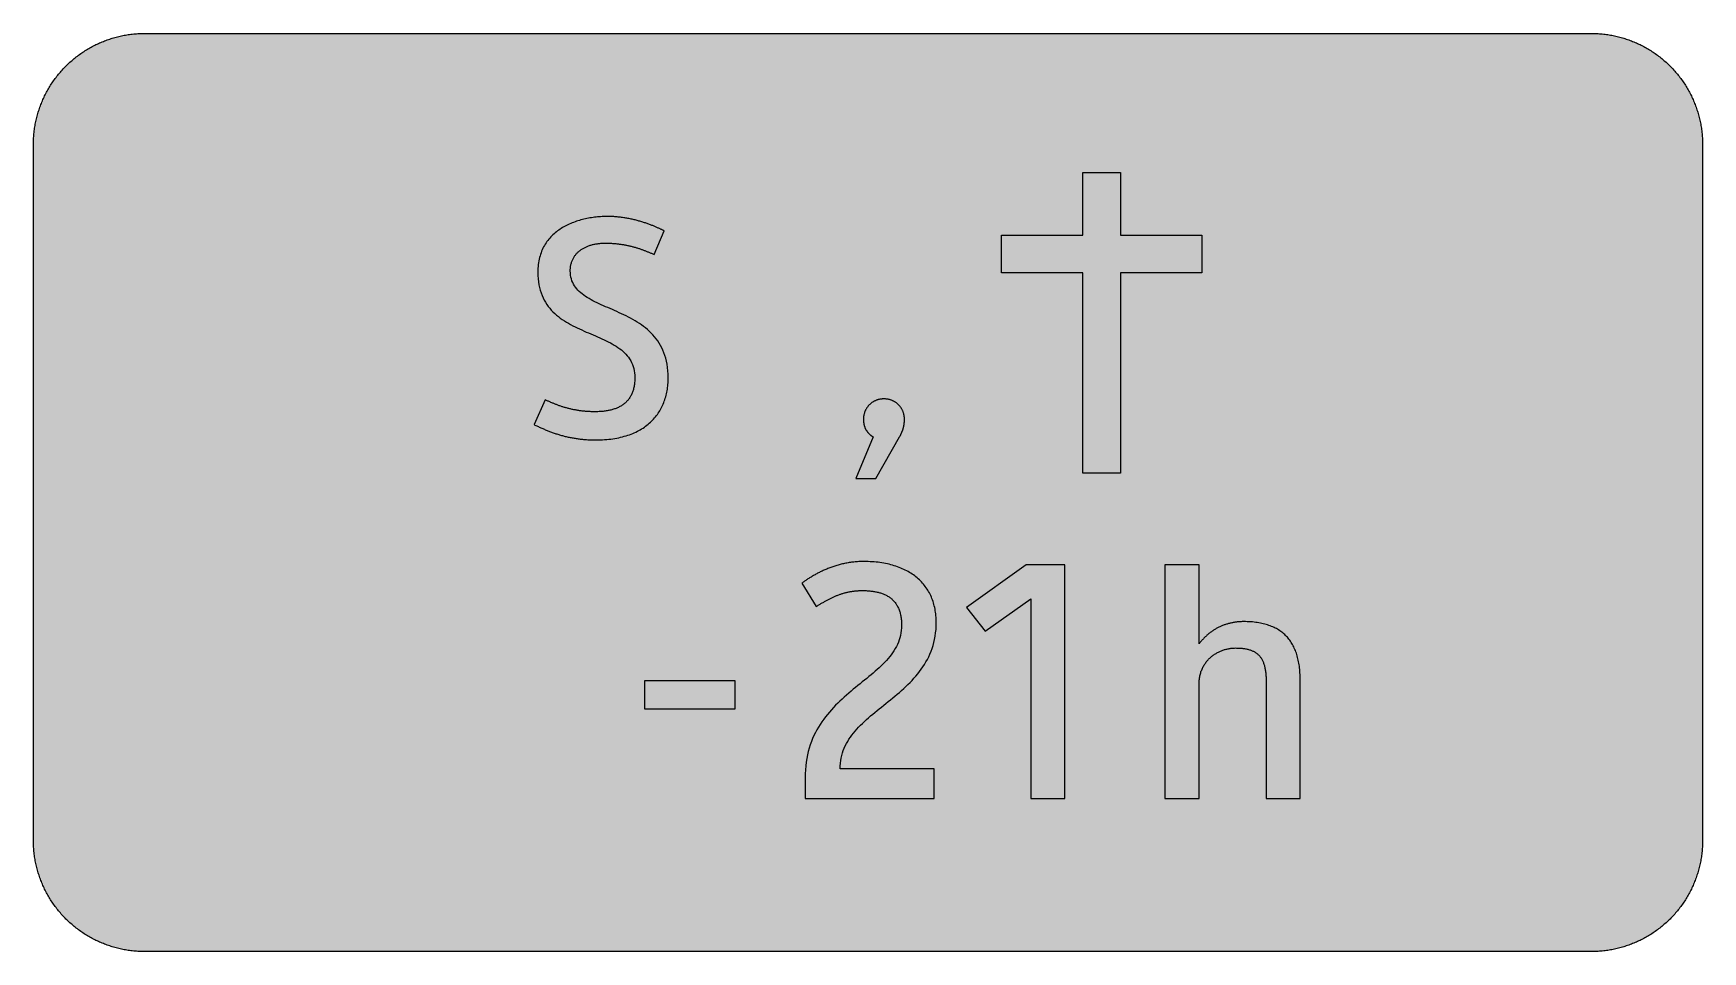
# Model space of a CAD drawing. Header units: millimetres. Extents: x 0 to 212, y 0 to 116.
import ezdxf

# ---------------------------------------------------------------- set-up
doc = ezdxf.new("R2010")
doc.units = ezdxf.units.MM

msp = doc.modelspace()

# ---------------------------------------------------------------- hatches: boundary and pattern name
for color, points in [(254, [(14.1633, 0.0536), (13.9878, 0.0533), (13.8125, 0.0559), (13.6373, 0.061), (13.462, 0.0686), (13.2893, 0.0787), (13.114, 0.0914), (12.9413, 0.1041), (12.7686, 0.1219), (12.5959, 0.1397), (12.4231, 0.16), (12.2504, 0.1829), (12.0777, 0.2057), (11.9075, 0.2337), (11.7373, 0.2616), (11.5672, 0.2921), (11.397, 0.3251), (11.2268, 0.3607), (11.0592, 0.3988), (10.8915, 0.4369), (10.7239, 0.4775), (10.5562, 0.5207), (10.3886, 0.5664), (10.2235, 0.6121), (10.0584, 0.6629), (9.8933, 0.7137), (9.7307, 0.7671), (9.5682, 0.8204), (9.4056, 0.8788), (9.2431, 0.9373), (9.083, 0.9982), (8.923, 1.0617), (8.763, 1.1252), (8.6055, 1.1938), (8.4455, 1.2624), (8.2906, 1.331), (8.1331, 1.4046), (7.9781, 1.4783), (7.8232, 1.5545), (7.6708, 1.6332), (7.5184, 1.7145), (7.366, 1.7958), (7.2161, 1.8796), (7.0663, 1.966), (6.919, 2.0523), (6.7716, 2.1438), (6.6243, 2.2352), (6.4795, 2.3266), (6.3348, 2.4232), (6.19, 2.5197), (6.0477, 2.6187), (5.908, 2.7178), (5.7683, 2.8194), (5.6286, 2.9235), (5.4915, 3.0302), (5.3543, 3.1369), (5.2197, 3.2461), (5.0851, 3.3579), (4.953, 3.4722), (4.8209, 3.5865), (4.6914, 3.7033), (4.5644, 3.8202), (4.4348, 3.9395), (4.3104, 4.0615), (4.1859, 4.1859), (4.0615, 4.3104), (3.9395, 4.4348), (3.8202, 4.5618), (3.7033, 4.6914), (3.5865, 4.8209), (3.4722, 4.953), (3.3579, 5.0851), (3.2487, 5.2197), (3.1369, 5.3543), (3.0302, 5.4915), (2.9235, 5.6286), (2.8194, 5.7683), (2.7178, 5.908), (2.6187, 6.0477), (2.5197, 6.19), (2.4232, 6.3348), (2.3266, 6.477), (2.2352, 6.6243), (2.1438, 6.7691), (2.0523, 6.919), (1.966, 7.0663), (1.8796, 7.2161), (1.7958, 7.366), (1.7145, 7.5184), (1.6332, 7.6708), (1.5545, 7.8232), (1.4783, 7.9781), (1.4046, 8.1331), (1.331, 8.2906), (1.2598, 8.4455), (1.1913, 8.603), (1.1252, 8.763), (1.0592, 8.923), (0.9982, 9.083), (0.9373, 9.2431), (0.8763, 9.4056), (0.8204, 9.5682), (0.7645, 9.7307), (0.7112, 9.8933), (0.6604, 10.0584), (0.6121, 10.2235), (0.5639, 10.3911), (0.5207, 10.5562), (0.4775, 10.7239), (0.4343, 10.8915), (0.3962, 11.0592), (0.3607, 11.2268), (0.3251, 11.397), (0.2921, 11.5672), (0.2616, 11.7373), (0.2311, 11.9075), (0.2057, 12.0802), (0.1803, 12.2504), (0.1575, 12.4231), (0.1372, 12.5959), (0.1194, 12.7686), (0.1041, 12.9413), (0.0889, 13.1166), (0.0787, 13.2893), (0.0686, 13.4645), (0.061, 13.6373), (0.0559, 13.8125), (0.0508, 13.9878), (0.0508, 14.163), (0.0522, 102.3592), (0.0508, 102.5322), (0.0559, 102.7074), (0.061, 102.8827), (0.0686, 103.058), (0.0787, 103.2307), (0.0889, 103.4059), (0.1041, 103.5787), (0.1194, 103.7514), (0.1372, 103.9241), (0.1575, 104.0968), (0.1803, 104.2695), (0.2057, 104.4423), (0.2311, 104.6124), (0.2616, 104.7826), (0.2921, 104.9528), (0.3251, 105.123), (0.3607, 105.2932), (0.3962, 105.4608), (0.4343, 105.6284), (0.4775, 105.7961), (0.5207, 105.9637), (0.5639, 106.1314), (0.6121, 106.2965), (0.6604, 106.4616), (0.7112, 106.6267), (0.7645, 106.7892), (0.8204, 106.9518), (0.8763, 107.1143), (0.9373, 107.2769), (0.9982, 107.4369), (1.0592, 107.5969), (1.1252, 107.757), (1.1913, 107.9144), (1.2598, 108.0745), (1.331, 108.2294), (1.4046, 108.3869), (1.4783, 108.5418), (1.5545, 108.6968), (1.6332, 108.8492), (1.7145, 109.0016), (1.7958, 109.154), (1.8796, 109.3038), (1.966, 109.4537), (2.0523, 109.601), (2.1438, 109.7483), (2.2352, 109.8956), (2.3266, 110.0404), (2.4232, 110.1852), (2.5197, 110.33), (2.6187, 110.4722), (2.7178, 110.6119), (2.8194, 110.7516), (2.9235, 110.8913), (3.0302, 111.0285), (3.1369, 111.1656), (3.2487, 111.3003), (3.3579, 111.4349), (3.4722, 111.567), (3.5865, 111.699), (3.7033, 111.8286), (3.8202, 111.9556), (3.9395, 112.0851), (4.0615, 112.2096), (4.1859, 112.334), (4.3104, 112.4585), (4.4348, 112.5804), (4.5644, 112.6998), (4.6914, 112.8166), (4.8209, 112.9335), (4.953, 113.0478), (5.0851, 113.1621), (5.2197, 113.2713), (5.3543, 113.3831), (5.4915, 113.4897), (5.6286, 113.5964), (5.7683, 113.7006), (5.908, 113.8022), (6.0477, 113.9012), (6.19, 114.0003), (6.3348, 114.0968), (6.4795, 114.1933), (6.6243, 114.2848), (6.7716, 114.3762), (6.919, 114.4676), (7.0663, 114.554), (7.2161, 114.6404), (7.366, 114.7242), (7.5184, 114.8055), (7.6708, 114.8867), (7.8232, 114.9655), (7.9781, 115.0417), (8.1331, 115.1153), (8.2906, 115.189), (8.4455, 115.2601), (8.6055, 115.3287), (8.763, 115.3947), (8.923, 115.4608), (9.083, 115.5217), (9.2431, 115.5827), (9.4056, 115.6437), (9.5682, 115.6995), (9.7307, 115.7554), (9.8933, 115.8088), (10.0584, 115.8596), (10.2235, 115.9078), (10.3886, 115.9561), (10.5562, 115.9993), (10.7239, 116.0424), (10.8915, 116.0856), (11.0592, 116.1237), (11.2268, 116.1593), (11.397, 116.1948), (11.5672, 116.2279), (11.7373, 116.2583), (11.9075, 116.2888), (12.0777, 116.3142), (12.2504, 116.3396), (12.4231, 116.3625), (12.5959, 116.3828), (12.7686, 116.4006), (12.9413, 116.4158), (13.114, 116.4311), (13.2893, 116.4412), (13.462, 116.4514), (13.6373, 116.459), (13.8125, 116.4641), (13.9878, 116.4692), (14.163, 116.4692), (197.6078, 116.4703), (197.7822, 116.4692), (197.9574, 116.4641), (198.1327, 116.459), (198.3054, 116.4514), (198.4807, 116.4412), (198.6534, 116.4311), (198.8287, 116.4158), (199.0014, 116.4006), (199.1741, 116.3828), (199.3468, 116.3625), (199.5195, 116.3396), (199.6897, 116.3142), (199.8624, 116.2888), (200.0326, 116.2583), (200.2028, 116.2279), (200.373, 116.1948), (200.5432, 116.1593), (200.7108, 116.1237), (200.8784, 116.0856), (201.0461, 116.0424), (201.2137, 115.9993), (201.3788, 115.9561), (201.5465, 115.9078), (201.7116, 115.8596), (201.8767, 115.8088), (202.0392, 115.7554), (202.2018, 115.6995), (202.3643, 115.6437), (202.5269, 115.5827), (202.6869, 115.5217), (202.8469, 115.4608), (203.007, 115.3947), (203.167, 115.3287), (203.3245, 115.2601), (203.4794, 115.189), (203.6369, 115.1153), (203.7918, 115.0417), (203.9468, 114.9655), (204.0992, 114.8867), (204.2516, 114.8055), (204.404, 114.7242), (204.5538, 114.6404), (204.7037, 114.554), (204.8535, 114.4676), (205.0009, 114.3762), (205.1456, 114.2848), (205.293, 114.1933), (205.4352, 114.0968), (205.58, 114.0003), (205.7222, 113.9012), (205.8619, 113.8022), (206.0016, 113.7006), (206.1413, 113.5964), (206.2785, 113.4897), (206.4156, 113.3831), (206.5503, 113.2713), (206.6849, 113.1621), (206.817, 113.0478), (206.949, 112.9335), (207.0786, 112.8166), (207.2081, 112.6998), (207.3351, 112.5804), (207.4596, 112.4585), (207.584, 112.334), (207.7085, 112.2096), (207.8304, 112.0851), (207.9498, 111.9556), (208.0666, 111.8286), (208.1835, 111.699), (208.2978, 111.567), (208.4121, 111.4349), (208.5238, 111.3003), (208.6331, 111.1656), (208.7397, 111.0285), (208.8464, 110.8913), (208.9506, 110.7516), (209.0522, 110.6119), (209.1512, 110.4722), (209.2503, 110.33), (209.3468, 110.1852), (209.4433, 110.0404), (209.5348, 109.8956), (209.6262, 109.7483), (209.7176, 109.601), (209.804, 109.4537), (209.8904, 109.3038), (209.9742, 109.154), (210.0555, 109.0016), (210.1367, 108.8492), (210.2155, 108.6968), (210.2917, 108.5418), (210.3653, 108.3869), (210.439, 108.2294), (210.5076, 108.0745), (210.5762, 107.9144), (210.6447, 107.757), (210.7082, 107.5969), (210.7717, 107.4369), (210.8327, 107.2769), (210.8911, 107.1143), (210.9495, 106.9518), (211.0029, 106.7892), (211.0562, 106.6267), (211.107, 106.4616), (211.1578, 106.2965), (211.2035, 106.1314), (211.2493, 105.9637), (211.2924, 105.7961), (211.3331, 105.6284), (211.3712, 105.4608), (211.4093, 105.2932), (211.4448, 105.123), (211.4779, 104.9528), (211.5083, 104.7826), (211.5363, 104.6124), (211.5642, 104.4423), (211.5871, 104.2695), (211.6099, 104.0968), (211.6303, 103.9241), (211.648, 103.7514), (211.6658, 103.5787), (211.6785, 103.4059), (211.6912, 103.2307), (211.7014, 103.058), (211.709, 102.8827), (211.7141, 102.7074), (211.7166, 102.5322), (211.7166, 102.3569), (211.7189, 14.1647), (211.7166, 13.9878), (211.7141, 13.8125), (211.709, 13.6373), (211.7014, 13.4645), (211.6912, 13.2893), (211.6785, 13.1166), (211.6658, 12.9413), (211.648, 12.7686), (211.6303, 12.5959), (211.6099, 12.4231), (211.5871, 12.2504), (211.5642, 12.0802), (211.5363, 11.9075), (211.5083, 11.7373), (211.4779, 11.5672), (211.4448, 11.397), (211.4093, 11.2268), (211.3712, 11.0592), (211.3331, 10.8915), (211.2924, 10.7239), (211.2493, 10.5562), (211.2035, 10.3911), (211.1578, 10.2235), (211.107, 10.0584), (211.0562, 9.8933), (211.0029, 9.7307), (210.9495, 9.5682), (210.8911, 9.4056), (210.8327, 9.2431), (210.7717, 9.083), (210.7082, 8.923), (210.6447, 8.763), (210.5762, 8.603), (210.5076, 8.4455), (210.439, 8.2906), (210.3653, 8.1331), (210.2917, 7.9781), (210.2155, 7.8232), (210.1367, 7.6708), (210.0555, 7.5184), (209.9742, 7.366), (209.8904, 7.2161), (209.804, 7.0663), (209.7176, 6.919), (209.6262, 6.7691), (209.5348, 6.6243), (209.4433, 6.477), (209.3468, 6.3348), (209.2503, 6.19), (209.1512, 6.0477), (209.0522, 5.908), (208.9506, 5.7683), (208.8464, 5.6286), (208.7397, 5.4915), (208.6331, 5.3543), (208.5238, 5.2197), (208.4121, 5.0851), (208.2978, 4.953), (208.1835, 4.8209), (208.0666, 4.6914), (207.9498, 4.5618), (207.8304, 4.4348), (207.7085, 4.3104), (207.584, 4.1859), (207.4596, 4.0615), (207.3351, 3.9395), (207.2081, 3.8202), (207.0786, 3.7033), (206.949, 3.5865), (206.817, 3.4722), (206.6849, 3.3579), (206.5503, 3.2461), (206.4156, 3.1369), (206.2785, 3.0302), (206.1413, 2.9235), (206.0016, 2.8194), (205.8619, 2.7178), (205.7222, 2.6187), (205.58, 2.5197), (205.4352, 2.4232), (205.293, 2.3266), (205.1456, 2.2352), (205.0009, 2.1438), (204.8535, 2.0523), (204.7037, 1.966), (204.5538, 1.8796), (204.404, 1.7958), (204.2516, 1.7145), (204.0992, 1.6332), (203.9468, 1.5545), (203.7918, 1.4783), (203.6369, 1.4046), (203.4794, 1.331), (203.3245, 1.2624), (203.167, 1.1938), (203.007, 1.1252), (202.8469, 1.0617), (202.6869, 0.9982), (202.5269, 0.9373), (202.3643, 0.8788), (202.2018, 0.8204), (202.0392, 0.7671), (201.8767, 0.7137), (201.7116, 0.6629), (201.5465, 0.6121), (201.3788, 0.5664), (201.2137, 0.5207), (201.0461, 0.4775), (200.8784, 0.4369), (200.7108, 0.3988), (200.5432, 0.3607), (200.373, 0.3251), (200.2028, 0.2921), (200.0326, 0.2616), (199.8624, 0.2337), (199.6897, 0.2057), (199.5195, 0.1829), (199.3468, 0.16), (199.1741, 0.1397), (199.0014, 0.1219), (198.8287, 0.1041), (198.6534, 0.0914), (198.4807, 0.0787), (198.3054, 0.0686), (198.1327, 0.061), (197.9574, 0.0559), (197.7822, 0.0533), (197.6069, 0.0533)]), (59, [(133.1376, 60.7314), (133.1376, 86.1314), (122.8189, 86.1314), (122.8189, 90.8939), (133.1376, 90.8939), (133.1376, 98.8314), (137.9001, 98.8314), (137.9001, 90.8939), (148.2189, 90.8939), (148.2189, 86.1314), (137.9001, 86.1314), (137.9001, 60.7314)]), (59, [(71.2364, 68.4992), (71.1149, 68.4987), (70.9955, 68.4987), (70.8787, 68.5013), (70.7619, 68.5063), (70.645, 68.5114), (70.5282, 68.5165), (70.4139, 68.5216), (70.2996, 68.5292), (70.1853, 68.5368), (70.0735, 68.547), (69.9618, 68.5571), (69.85, 68.5673), (69.7382, 68.58), (69.629, 68.5927), (69.5198, 68.6054), (69.4131, 68.6206), (69.3039, 68.6359), (69.1972, 68.6511), (69.0905, 68.6664), (68.9864, 68.6841), (68.8797, 68.7019), (68.7756, 68.7222), (68.674, 68.7426), (68.5698, 68.7629), (68.4682, 68.7832), (68.3666, 68.8061), (68.265, 68.8264), (68.166, 68.8492), (68.0669, 68.8746), (67.9679, 68.8975), (67.8688, 68.9229), (67.7723, 68.9483), (67.6732, 68.9762), (67.5767, 69.0016), (67.4827, 69.0296), (67.3862, 69.0575), (67.2922, 69.0855), (67.1982, 69.1159), (67.1043, 69.1439), (67.0128, 69.1744), (66.9214, 69.2048), (66.8274, 69.2353), (66.7385, 69.2683), (66.6471, 69.2988), (66.5582, 69.3318), (66.4667, 69.3649), (66.3778, 69.3979), (66.2915, 69.4309), (66.2026, 69.4639), (66.1162, 69.4995), (66.0298, 69.535), (65.9435, 69.5681), (65.8571, 69.6036), (65.7733, 69.6392), (65.6869, 69.6747), (65.6031, 69.7128), (65.5193, 69.7484), (65.438, 69.7865), (65.3542, 69.8221), (65.2729, 69.8602), (65.1916, 69.8983), (65.1104, 69.9338), (65.0291, 69.9719), (64.9478, 70.01), (63.5522, 66.869), (63.6575, 66.8147), (63.7667, 66.7639), (63.8734, 66.7106), (63.9826, 66.6598), (64.0893, 66.609), (64.1985, 66.5607), (64.3052, 66.5099), (64.4144, 66.4616), (64.5236, 66.4134), (64.6328, 66.3651), (64.7421, 66.3169), (64.8513, 66.2711), (64.963, 66.2254), (65.0723, 66.1797), (65.184, 66.134), (65.2932, 66.0908), (65.405, 66.0451), (65.5168, 66.0019), (65.6285, 65.9613), (65.7428, 65.9181), (65.8546, 65.8774), (65.9689, 65.8368), (66.0832, 65.7987), (66.1975, 65.7581), (66.3118, 65.72), (66.4261, 65.6844), (66.5429, 65.6463), (66.6598, 65.6107), (66.7766, 65.5752), (66.8934, 65.5422), (67.0128, 65.5091), (67.1322, 65.4761), (67.2516, 65.4431), (67.371, 65.4126), (67.4929, 65.3821), (67.6123, 65.3542), (67.7342, 65.3237), (67.8586, 65.2958), (67.9806, 65.2704), (68.105, 65.245), (68.232, 65.2196), (68.3565, 65.1967), (68.4835, 65.1739), (68.6105, 65.151), (68.74, 65.1307), (68.867, 65.1104), (68.9991, 65.09), (69.1286, 65.0723), (69.2607, 65.0545), (69.3928, 65.0392), (69.5274, 65.024), (69.662, 65.0113), (69.7967, 64.9961), (69.9338, 64.9859), (70.071, 64.9732), (70.2081, 64.9656), (70.3478, 64.9554), (70.4875, 64.9478), (70.6298, 64.9427), (70.772, 64.9376), (70.9143, 64.9326), (71.059, 64.93), (71.2064, 64.9275), (71.3511, 64.9275), (71.6432, 64.93), (71.9277, 64.9376), (72.2097, 64.9503), (72.484, 64.9656), (72.7558, 64.9884), (73.0225, 65.0138), (73.2841, 65.0443), (73.5406, 65.0799), (73.7921, 65.1205), (74.041, 65.1637), (74.2823, 65.212), (74.5211, 65.2653), (74.7547, 65.3237), (74.9808, 65.3847), (75.2069, 65.4507), (75.4253, 65.5193), (75.6387, 65.593), (75.8495, 65.6717), (76.0527, 65.753), (76.2533, 65.8393), (76.4489, 65.9308), (76.6394, 66.0248), (76.8248, 66.1213), (77.0077, 66.2229), (77.183, 66.327), (77.3557, 66.4362), (77.5233, 66.548), (77.6859, 66.6648), (77.8459, 66.7842), (77.9983, 66.9087), (78.1482, 67.0331), (78.293, 67.1627), (78.4327, 67.2973), (78.5698, 67.4319), (78.6994, 67.5716), (78.8264, 67.7164), (78.9483, 67.8612), (79.0651, 68.011), (79.1769, 68.1634), (79.2861, 68.3184), (79.3902, 68.4759), (79.4893, 68.6359), (79.5833, 68.7984), (79.6747, 68.9661), (79.7611, 69.1363), (79.8424, 69.3064), (79.9186, 69.4817), (79.9897, 69.6595), (80.0583, 69.8373), (80.1218, 70.0202), (80.1802, 70.2056), (80.2361, 70.391), (80.2869, 70.5815), (80.3326, 70.772), (80.3732, 70.9676), (80.4113, 71.1632), (80.4418, 71.3613), (80.4723, 71.562), (80.4951, 71.7626), (80.5155, 71.9684), (80.5307, 72.1741), (80.5409, 72.3824), (80.5459, 72.5932), (80.5485, 72.804), (80.5409, 73.2587), (80.5129, 73.693), (80.4697, 74.1121), (80.4088, 74.516), (80.3326, 74.9021), (80.2411, 75.2754), (80.137, 75.631), (80.0151, 75.9739), (79.8805, 76.3041), (79.7331, 76.6191), (79.5757, 76.9188), (79.4029, 77.2084), (79.2201, 77.4852), (79.027, 77.7519), (78.8213, 78.0059), (78.6079, 78.2498), (78.3869, 78.4835), (78.1558, 78.707), (77.9145, 78.9203), (77.6681, 79.1261), (77.4141, 79.3217), (77.155, 79.5096), (76.8909, 79.6925), (76.6191, 79.8652), (76.3448, 80.0329), (76.0654, 80.1954), (75.7834, 80.3504), (75.499, 80.5002), (75.2094, 80.6475), (74.9224, 80.7898), (74.6303, 80.9269), (74.3407, 81.0616), (74.0486, 81.1911), (73.7591, 81.3206), (73.4695, 81.4476), (73.1825, 81.5746), (72.8955, 81.6991), (72.6135, 81.821), (72.3341, 81.9455), (72.0598, 82.0699), (71.788, 82.1944), (71.5239, 82.3214), (71.2648, 82.4484), (71.0108, 82.5779), (70.7644, 82.71), (70.5256, 82.8472), (70.2945, 82.9869), (70.071, 83.1291), (69.8576, 83.2764), (69.6519, 83.4314), (69.4588, 83.5889), (69.276, 83.7514), (69.1058, 83.9216), (68.9458, 84.0994), (68.7984, 84.2848), (68.6638, 84.4779), (68.5444, 84.676), (68.4378, 84.8868), (68.3463, 85.1052), (68.2701, 85.3313), (68.2092, 85.5701), (68.166, 85.819), (68.1406, 86.0781), (68.1304, 86.3473), (68.133, 86.4591), (68.1355, 86.5657), (68.1431, 86.6724), (68.1533, 86.7766), (68.166, 86.8807), (68.1812, 86.9823), (68.2015, 87.0814), (68.2219, 87.1804), (68.2447, 87.2744), (68.2727, 87.3684), (68.3006, 87.4624), (68.3336, 87.5538), (68.3666, 87.6427), (68.4022, 87.7291), (68.4428, 87.8154), (68.4835, 87.8992), (68.5267, 87.9805), (68.5724, 88.0618), (68.6206, 88.138), (68.6714, 88.2167), (68.7248, 88.2904), (68.7781, 88.3641), (68.8365, 88.4352), (68.895, 88.5063), (68.9559, 88.5749), (69.0194, 88.6409), (69.0855, 88.7044), (69.1515, 88.7679), (69.2226, 88.8289), (69.2937, 88.8873), (69.3649, 88.9457), (69.4411, 89.0016), (69.5173, 89.0549), (69.5935, 89.1083), (69.6747, 89.1591), (69.756, 89.2073), (69.8373, 89.2556), (69.9237, 89.3013), (70.01, 89.3445), (70.0964, 89.3851), (70.1853, 89.4258), (70.2767, 89.4664), (70.3682, 89.502), (70.4621, 89.5375), (70.5561, 89.5706), (70.6526, 89.6036), (70.7492, 89.6315), (70.8482, 89.6595), (70.9473, 89.6874), (71.0489, 89.7128), (71.1505, 89.7357), (71.2521, 89.756), (71.3562, 89.7763), (71.4604, 89.7941), (71.567, 89.8093), (71.6737, 89.8246), (71.7804, 89.8373), (71.8896, 89.85), (71.9988, 89.8576), (72.1081, 89.8652), (72.2173, 89.8728), (72.329, 89.8754), (72.4408, 89.8779), (72.5526, 89.8804), (72.6719, 89.8779), (72.7888, 89.8779), (72.9056, 89.8754), (73.0199, 89.8728), (73.1342, 89.8677), (73.2485, 89.8627), (73.3628, 89.8576), (73.4746, 89.85), (73.5863, 89.8423), (73.6981, 89.8322), (73.8073, 89.8246), (73.9165, 89.8144), (74.0258, 89.8017), (74.135, 89.7915), (74.2417, 89.7788), (74.3483, 89.7636), (74.455, 89.7509), (74.5592, 89.7357), (74.6633, 89.7204), (74.7674, 89.7026), (74.8716, 89.6849), (74.9732, 89.6671), (75.0748, 89.6493), (75.1764, 89.629), (75.278, 89.6087), (75.377, 89.5883), (75.4761, 89.568), (75.5752, 89.5452), (75.6742, 89.5223), (75.7707, 89.4994), (75.8673, 89.4766), (75.9638, 89.4537), (76.0603, 89.4283), (76.1543, 89.4029), (76.2508, 89.3775), (76.3448, 89.3496), (76.4362, 89.3216), (76.5302, 89.2962), (76.6216, 89.2683), (76.7131, 89.2378), (76.8045, 89.2099), (76.896, 89.1794), (76.9849, 89.1515), (77.0738, 89.121), (77.1627, 89.0905), (77.2516, 89.0575), (77.3405, 89.027), (77.4268, 88.9965), (77.5157, 88.9635), (77.6021, 88.9305), (77.6859, 88.8975), (77.7723, 88.8644), (77.8586, 88.8314), (77.9424, 88.7959), (78.0263, 88.7628), (78.1101, 88.7273), (78.1939, 88.6943), (78.2752, 88.6587), (78.359, 88.6231), (78.4403, 88.5876), (78.5216, 88.552), (78.6028, 88.5165), (78.6841, 88.4809), (78.7629, 88.4428), (80.0446, 91.4326), (79.9846, 91.4603), (79.9262, 91.4908), (79.8627, 91.5213), (79.7992, 91.5543), (79.7331, 91.5873), (79.6646, 91.6203), (79.5934, 91.6534), (79.5198, 91.6889), (79.4461, 91.7219), (79.3674, 91.7575), (79.2886, 91.7931), (79.2074, 91.8312), (79.1235, 91.8667), (79.0397, 91.9048), (78.9508, 91.9404), (78.8619, 91.9785), (78.7705, 92.0166), (78.679, 92.0547), (78.5851, 92.0928), (78.4885, 92.1309), (78.3895, 92.169), (78.2904, 92.2071), (78.1888, 92.2452), (78.0847, 92.2807), (77.9805, 92.3188), (77.8739, 92.3569), (77.7646, 92.395), (77.6554, 92.4306), (77.5437, 92.4687), (77.4319, 92.5043), (77.3176, 92.5398), (77.2008, 92.5779), (77.0839, 92.6109), (76.9645, 92.6465), (76.8452, 92.6821), (76.7232, 92.7151), (76.6013, 92.7481), (76.4794, 92.7811), (76.3524, 92.8116), (76.2279, 92.8421), (76.0984, 92.8726), (75.9714, 92.903), (75.8419, 92.931), (75.7098, 92.9589), (75.5777, 92.9843), (75.4456, 93.0097), (75.311, 93.0351), (75.1764, 93.058), (75.0392, 93.0808), (74.9021, 93.1012), (74.7649, 93.1215), (74.6277, 93.1418), (74.488, 93.1596), (74.3458, 93.1748), (74.2061, 93.1901), (74.0639, 93.2028), (73.9216, 93.2155), (73.7768, 93.2256), (73.6346, 93.2358), (73.4898, 93.2434), (73.3425, 93.2485), (73.1977, 93.2536), (73.0504, 93.2561), (72.9031, 93.2561), (72.7202, 93.2536), (72.5322, 93.251), (72.3468, 93.2459), (72.1589, 93.2358), (71.9684, 93.2231), (71.7779, 93.2104), (71.5874, 93.1926), (71.3969, 93.1748), (71.2038, 93.152), (71.0133, 93.1266), (70.8203, 93.0986), (70.6272, 93.0656), (70.4367, 93.0326), (70.2437, 92.9945), (70.0532, 92.9538), (69.8627, 92.9107), (69.6722, 92.8649), (69.4817, 92.8141), (69.2937, 92.7608), (69.1058, 92.7049), (68.9204, 92.644), (68.7349, 92.5805), (68.5521, 92.5144), (68.3692, 92.4433), (68.1888, 92.3696), (68.011, 92.2909), (67.8358, 92.2096), (67.6605, 92.1258), (67.4903, 92.0369), (67.3202, 91.9429), (67.1551, 91.8464), (66.99, 91.7473), (66.8299, 91.6432), (66.6725, 91.534), (66.5175, 91.4222), (66.3651, 91.3054), (66.2178, 91.186), (66.073, 91.0615), (65.9333, 90.932), (65.7962, 90.7974), (65.6615, 90.6602), (65.5345, 90.518), (65.4101, 90.3732), (65.2882, 90.2208), (65.1739, 90.0659), (65.0621, 89.9058), (64.9554, 89.7407), (64.8538, 89.5731), (64.7573, 89.3978), (64.6684, 89.22), (64.582, 89.0372), (64.5008, 88.8467), (64.4271, 88.6536), (64.3585, 88.4555), (64.295, 88.2523), (64.2391, 88.0466), (64.1883, 87.8332), (64.1426, 87.6148), (64.1045, 87.3912), (64.074, 87.1626), (64.0486, 86.9264), (64.0309, 86.6877), (64.0207, 86.4438), (64.0182, 86.1924), (64.0258, 85.7682), (64.0512, 85.3618), (64.0944, 84.9706), (64.1553, 84.5972), (64.2315, 84.2366), (64.3204, 83.8937), (64.4271, 83.5635), (64.5465, 83.2485), (64.6786, 82.9462), (64.8233, 82.6567), (64.9834, 82.3824), (65.151, 82.1157), (65.3339, 81.8642), (65.5244, 81.6229), (65.7276, 81.3918), (65.9384, 81.1708), (66.1594, 80.96), (66.388, 80.7568), (66.6267, 80.5637), (66.8706, 80.3783), (67.122, 80.2005), (67.3786, 80.0303), (67.6402, 79.8678), (67.9094, 79.7103), (68.1812, 79.5579), (68.4581, 79.4106), (68.7375, 79.2683), (69.0194, 79.1312), (69.3064, 78.9965), (69.5909, 78.867), (69.8805, 78.7375), (70.1675, 78.6105), (70.4571, 78.4885), (70.7441, 78.3641), (71.0311, 78.2422), (71.3156, 78.1202), (71.5975, 77.9983), (71.8769, 77.8739), (72.1538, 77.7494), (72.4256, 77.6249), (72.6948, 77.4954), (72.9564, 77.3659), (73.2155, 77.2312), (73.4644, 77.0941), (73.7108, 76.9518), (73.947, 76.8045), (74.1756, 76.6521), (74.3966, 76.4946), (74.6074, 76.3321), (74.8106, 76.1619), (75.0011, 75.9841), (75.184, 75.7987), (75.3542, 75.6056), (75.5117, 75.405), (75.6564, 75.1942), (75.7911, 74.9732), (75.9104, 74.742), (76.0146, 74.5007), (76.106, 74.2493), (76.1797, 73.9851), (76.2406, 73.7083), (76.2838, 73.4212), (76.3092, 73.119), (76.3194, 72.804), (76.3168, 72.6542), (76.3118, 72.5094), (76.3041, 72.3646), (76.294, 72.2249), (76.2813, 72.0877), (76.2635, 71.9531), (76.2432, 71.8236), (76.2203, 71.694), (76.1949, 71.5696), (76.167, 71.4477), (76.1365, 71.3283), (76.1035, 71.2114), (76.0654, 71.0971), (76.0273, 70.9854), (75.9841, 70.8787), (75.9384, 70.772), (75.8927, 70.6704), (75.8419, 70.5714), (75.7885, 70.4723), (75.7326, 70.3783), (75.6768, 70.2869), (75.6158, 70.198), (75.5523, 70.1116), (75.4888, 70.0253), (75.4202, 69.944), (75.3491, 69.8652), (75.278, 69.789), (75.2043, 69.7154), (75.1256, 69.6443), (75.0468, 69.5757), (74.9656, 69.5071), (74.8817, 69.4436), (74.7979, 69.3826), (74.709, 69.3217), (74.6201, 69.2633), (74.5287, 69.2099), (74.4322, 69.1566), (74.3382, 69.1058), (74.2391, 69.0575), (74.1401, 69.0118), (74.0385, 68.9661), (73.9343, 68.9254), (73.8276, 68.8848), (73.721, 68.8492), (73.6117, 68.8137), (73.5, 68.7781), (73.3882, 68.7476), (73.2739, 68.7172), (73.1571, 68.6892), (73.0402, 68.6638), (72.9209, 68.641), (72.7989, 68.6206), (72.677, 68.6003), (72.5526, 68.5825), (72.4281, 68.5648), (72.3011, 68.5521), (72.1716, 68.5394), (72.042, 68.5267), (71.9099, 68.519), (71.7779, 68.5114), (71.6432, 68.5063), (71.5086, 68.5013), (71.374, 68.4987), (71.2343, 68.4987)]), (59, [(105.307, 67.5291), (105.3059, 67.4624), (105.3084, 67.3989), (105.3109, 67.3354), (105.316, 67.2744), (105.3211, 67.2135), (105.3287, 67.1551), (105.3363, 67.0966), (105.344, 67.0382), (105.3541, 66.9823), (105.3668, 66.929), (105.377, 66.8731), (105.3897, 66.8223), (105.4049, 66.769), (105.4176, 66.7182), (105.4354, 66.6699), (105.4506, 66.6191), (105.4684, 66.5709), (105.4862, 66.5251), (105.504, 66.4794), (105.5243, 66.4337), (105.5446, 66.3905), (105.5649, 66.3473), (105.5853, 66.3067), (105.6056, 66.2635), (105.6284, 66.2254), (105.6513, 66.1848), (105.6742, 66.1467), (105.697, 66.1111), (105.7224, 66.073), (105.7453, 66.0375), (105.7707, 66.0044), (105.7961, 65.9714), (105.8215, 65.9384), (105.8469, 65.9054), (105.8723, 65.8749), (105.8977, 65.8444), (105.9231, 65.8139), (105.9485, 65.786), (105.9764, 65.7581), (106.0018, 65.7327), (106.0272, 65.7073), (106.0526, 65.6819), (106.0806, 65.6565), (106.106, 65.6336), (106.1314, 65.6107), (106.1568, 65.5879), (106.1822, 65.5676), (106.2076, 65.5472), (106.2304, 65.5269), (106.2558, 65.5066), (106.2812, 65.4888), (106.3041, 65.471), (106.3269, 65.4558), (106.3498, 65.438), (106.3727, 65.4228), (106.3955, 65.4101), (106.4158, 65.3948), (106.4362, 65.3821), (106.4565, 65.3694), (106.4768, 65.3567), (106.4971, 65.3466), (106.5149, 65.3364), (106.5327, 65.3263), (106.5479, 65.3161), (104.3368, 60.0396), (106.8599, 60.0396), (109.886, 65.3175), (109.9109, 65.3644), (109.9388, 65.4101), (109.9642, 65.4558), (109.9871, 65.5015), (110.0125, 65.5472), (110.0353, 65.593), (110.0582, 65.6387), (110.0785, 65.6819), (110.0988, 65.725), (110.1192, 65.7682), (110.1395, 65.8114), (110.1598, 65.8546), (110.1776, 65.8978), (110.1954, 65.9384), (110.2106, 65.9816), (110.2284, 66.0222), (110.2436, 66.0629), (110.2589, 66.1035), (110.2741, 66.1416), (110.2868, 66.1822), (110.2995, 66.2203), (110.3147, 66.261), (110.3249, 66.2991), (110.3376, 66.3372), (110.3478, 66.3727), (110.3605, 66.4108), (110.3706, 66.4489), (110.3808, 66.4845), (110.3884, 66.5201), (110.3986, 66.5556), (110.4062, 66.5912), (110.4138, 66.6267), (110.4214, 66.6598), (110.429, 66.6928), (110.4367, 66.7283), (110.4417, 66.7614), (110.4468, 66.7944), (110.4544, 66.8249), (110.4595, 66.8579), (110.4646, 66.8884), (110.4671, 66.9214), (110.4722, 66.9519), (110.4773, 66.9823), (110.4798, 67.0128), (110.4824, 67.0408), (110.4849, 67.0712), (110.49, 67.0992), (110.49, 67.1271), (110.4925, 67.1551), (110.4951, 67.183), (110.4976, 67.2109), (110.5002, 67.2363), (110.5002, 67.2643), (110.5027, 67.2897), (110.5027, 67.3151), (110.5027, 67.3405), (110.5052, 67.3659), (110.5052, 67.3887), (110.5052, 67.4141), (110.5052, 67.437), (110.5052, 67.4599), (110.5052, 67.4827), (110.5052, 67.5056), (110.5052, 67.5284), (110.5052, 67.597), (110.5027, 67.6656), (110.5002, 67.7316), (110.4925, 67.8002), (110.4849, 67.8663), (110.4773, 67.9323), (110.4671, 67.9983), (110.4544, 68.0618), (110.4417, 68.1279), (110.4265, 68.1914), (110.4113, 68.2523), (110.3935, 68.3158), (110.3732, 68.3768), (110.3528, 68.4378), (110.33, 68.4962), (110.3071, 68.5571), (110.2817, 68.6156), (110.2563, 68.6714), (110.2284, 68.7273), (110.2004, 68.7832), (110.17, 68.8391), (110.1395, 68.8924), (110.1065, 68.9458), (110.0734, 68.9991), (110.0379, 69.0499), (110.0023, 69.1007), (109.9642, 69.149), (109.9261, 69.1972), (109.8855, 69.2455), (109.8448, 69.2912), (109.8017, 69.3369), (109.7585, 69.3801), (109.7153, 69.4233), (109.6696, 69.4665), (109.6239, 69.5071), (109.5756, 69.5477), (109.5273, 69.5858), (109.4791, 69.6239), (109.4283, 69.6595), (109.3775, 69.6951), (109.3241, 69.7281), (109.2708, 69.7611), (109.2175, 69.7916), (109.1616, 69.8221), (109.1057, 69.85), (109.0498, 69.8779), (108.9939, 69.9033), (108.9355, 69.9287), (108.8746, 69.9516), (108.8161, 69.9745), (108.7552, 69.9948), (108.6942, 70.0151), (108.6307, 70.0329), (108.5698, 70.0481), (108.5063, 70.0634), (108.4402, 70.0761), (108.3767, 70.0888), (108.3107, 70.0989), (108.2446, 70.1091), (108.1786, 70.1142), (108.11, 70.1218), (108.044, 70.1243), (107.9754, 70.1269), (107.9068, 70.1269), (107.8382, 70.1269), (107.7697, 70.1243), (107.7011, 70.1218), (107.635, 70.1142), (107.5665, 70.1091), (107.5004, 70.0989), (107.4369, 70.0888), (107.3709, 70.0761), (107.3074, 70.0634), (107.2439, 70.0481), (107.1804, 70.0329), (107.1194, 70.0151), (107.0559, 69.9948), (106.9975, 69.9745), (106.9365, 69.9516), (106.8781, 69.9287), (106.8197, 69.9033), (106.7613, 69.8779), (106.7054, 69.85), (106.6495, 69.8221), (106.5936, 69.7916), (106.5403, 69.7611), (106.487, 69.7281), (106.4362, 69.6951), (106.3828, 69.6595), (106.3346, 69.6239), (106.2838, 69.5858), (106.2355, 69.5477), (106.1898, 69.5071), (106.1415, 69.4665), (106.0983, 69.4233), (106.0526, 69.3801), (106.0094, 69.3369), (105.9688, 69.2912), (105.9256, 69.2455), (105.8875, 69.1972), (105.8494, 69.149), (105.8113, 69.1007), (105.7758, 69.0499), (105.7402, 68.9991), (105.7046, 68.9458), (105.6742, 68.8924), (105.6411, 68.8391), (105.6107, 68.7832), (105.5827, 68.7273), (105.5548, 68.6714), (105.5294, 68.6156), (105.504, 68.5571), (105.4811, 68.4962), (105.4583, 68.4378), (105.4379, 68.3768), (105.4202, 68.3158), (105.4024, 68.2523), (105.3846, 68.1914), (105.3694, 68.1279), (105.3567, 68.0618), (105.344, 67.9983), (105.3338, 67.9323), (105.3262, 67.8663), (105.3186, 67.8002), (105.3135, 67.7316), (105.3084, 67.6656), (105.3059, 67.597), (105.3059, 67.5284)]), (59, [(105.1458, 45.829), (105.2703, 45.8267), (105.3922, 45.8241), (105.5167, 45.8216), (105.6411, 45.8165), (105.7631, 45.8114), (105.885, 45.8038), (106.0044, 45.7962), (106.1237, 45.7835), (106.2431, 45.7733), (106.3625, 45.7581), (106.4793, 45.7429), (106.5962, 45.7251), (106.7105, 45.7073), (106.8248, 45.687), (106.9391, 45.6641), (107.0508, 45.6387), (107.1601, 45.6133), (107.2693, 45.5854), (107.3785, 45.5549), (107.4852, 45.5219), (107.5893, 45.4889), (107.6935, 45.4533), (107.7951, 45.4127), (107.8967, 45.372), (107.9957, 45.3288), (108.0948, 45.2831), (108.1888, 45.2349), (108.2827, 45.1866), (108.3767, 45.1333), (108.4656, 45.0774), (108.5545, 45.0215), (108.6409, 44.9605), (108.7272, 44.897), (108.8085, 44.831), (108.8898, 44.765), (108.9685, 44.6938), (109.0447, 44.6202), (109.1209, 44.5414), (109.1921, 44.4627), (109.2632, 44.3814), (109.3292, 44.2951), (109.3953, 44.2087), (109.4588, 44.1173), (109.5172, 44.0233), (109.5756, 43.9242), (109.6315, 43.8252), (109.6848, 43.721), (109.7331, 43.6143), (109.7813, 43.5026), (109.8271, 43.3883), (109.8677, 43.2714), (109.9083, 43.1521), (109.9439, 43.0276), (109.9769, 42.9006), (110.0074, 42.7711), (110.0353, 42.6364), (110.0582, 42.4967), (110.0811, 42.3545), (110.0988, 42.2097), (110.1141, 42.0599), (110.1242, 41.9075), (110.1319, 41.75), (110.1369, 41.59), (110.1395, 41.4249), (110.1319, 41.0947), (110.1039, 40.7721), (110.0607, 40.4597), (110.0023, 40.1523), (109.9287, 39.8551), (109.8372, 39.5656), (109.7331, 39.2811), (109.6137, 39.0042), (109.4816, 38.7325), (109.3368, 38.4683), (109.1794, 38.2067), (109.0117, 37.9527), (108.8314, 37.7012), (108.6409, 37.4548), (108.4377, 37.2135), (108.2294, 36.9748), (108.0084, 36.7386), (107.7798, 36.5049), (107.5461, 36.2737), (107.3023, 36.0451), (107.0534, 35.8165), (106.7968, 35.5905), (106.5352, 35.3644), (106.2685, 35.1409), (105.9967, 34.9148), (105.7224, 34.6888), (105.4456, 34.4627), (105.1636, 34.2367), (104.8791, 34.0081), (104.5947, 33.7769), (104.3102, 33.5432), (104.0232, 33.307), (103.7361, 33.0683), (103.4491, 32.827), (103.1646, 32.5806), (102.8827, 32.3317), (102.6008, 32.0751), (102.3214, 31.816), (102.047, 31.5519), (101.7753, 31.2801), (101.5111, 31.0032), (101.2495, 30.7213), (100.9929, 30.4317), (100.744, 30.1346), (100.5002, 29.8272), (100.264, 29.5148), (100.0354, 29.1948), (99.8169, 28.8646), (99.6061, 28.5242), (99.4054, 28.1762), (99.2149, 27.8181), (99.0346, 27.4472), (98.8644, 27.0688), (98.7095, 26.6776), (98.5622, 26.2763), (98.4301, 25.8623), (98.3132, 25.4356), (98.2091, 24.9961), (98.1177, 24.544), (98.044, 24.0792), (97.983, 23.6017), (97.9399, 23.1089), (97.9145, 22.6009), (97.9043, 22.0777), (97.9068, 19.4564), (114.2905, 19.4564), (114.2905, 23.2237), (102.3511, 23.2237), (102.3595, 23.5814), (102.3849, 23.9293), (102.428, 24.2697), (102.4865, 24.5999), (102.5627, 24.9225), (102.6516, 25.2374), (102.7557, 25.5448), (102.8725, 25.8445), (103.0046, 26.1366), (103.1494, 26.4236), (103.3069, 26.703), (103.4745, 26.9773), (103.6549, 27.244), (103.8454, 27.5082), (104.046, 27.7647), (104.2543, 28.0187), (104.4727, 28.2677), (104.7013, 28.514), (104.935, 28.7553), (105.1789, 28.9941), (105.4278, 29.2303), (105.6818, 29.464), (105.9409, 29.6977), (106.2076, 29.9263), (106.4768, 30.1549), (106.7511, 30.3835), (107.028, 30.6095), (107.3099, 30.8356), (107.5919, 31.0642), (107.8763, 31.2903), (108.1608, 31.5189), (108.4453, 31.7475), (108.7323, 31.9786), (109.0168, 32.2097), (109.3013, 32.446), (109.5832, 32.6822), (109.8626, 32.9209), (110.1395, 33.1648), (110.4138, 33.4112), (110.6856, 33.6626), (110.9497, 33.9166), (111.2114, 34.1757), (111.4654, 34.4399), (111.7143, 34.7091), (111.9556, 34.986), (112.1918, 35.2679), (112.4179, 35.5549), (112.6363, 35.8496), (112.8471, 36.1518), (113.0478, 36.4592), (113.2383, 36.7767), (113.4161, 37.1018), (113.5863, 37.4345), (113.7437, 37.7774), (113.886, 38.1279), (114.0181, 38.4886), (114.1374, 38.862), (114.2416, 39.243), (114.3305, 39.6342), (114.4067, 40.0355), (114.4651, 40.4495), (114.5083, 40.8762), (114.5337, 41.3131), (114.5413, 41.7652), (114.5388, 41.9887), (114.5337, 42.2097), (114.521, 42.4307), (114.5032, 42.6466), (114.4803, 42.86), (114.4524, 43.0708), (114.4219, 43.2791), (114.3838, 43.4823), (114.3432, 43.6855), (114.2949, 43.8836), (114.2441, 44.0792), (114.1882, 44.2722), (114.1273, 44.4602), (114.0612, 44.6481), (113.9927, 44.831), (113.9165, 45.0113), (113.8377, 45.1866), (113.7539, 45.3619), (113.665, 45.532), (113.571, 45.6997), (113.4745, 45.8648), (113.3729, 46.0248), (113.2662, 46.1823), (113.1545, 46.3372), (113.0376, 46.4871), (112.9182, 46.6344), (112.7938, 46.7792), (112.6668, 46.9189), (112.5322, 47.056), (112.395, 47.1907), (112.2553, 47.3202), (112.108, 47.4472), (111.9581, 47.5717), (111.8057, 47.691), (111.6457, 47.8053), (111.4831, 47.9196), (111.318, 48.0289), (111.1479, 48.133), (110.9726, 48.2346), (110.7923, 48.3337), (110.6094, 48.4276), (110.424, 48.5165), (110.2335, 48.6029), (110.0379, 48.6867), (109.8398, 48.7655), (109.6366, 48.8417), (109.4308, 48.9128), (109.22, 48.9788), (109.0066, 49.0423), (108.7882, 49.1033), (108.5672, 49.1592), (108.3412, 49.21), (108.1126, 49.2582), (107.8814, 49.3014), (107.6452, 49.342), (107.4039, 49.3776), (107.1601, 49.4081), (106.9137, 49.436), (106.6622, 49.4589), (106.4082, 49.4767), (106.1517, 49.4919), (105.8901, 49.5021), (105.6259, 49.5097), (105.3567, 49.5122), (105.1966, 49.5097), (105.0366, 49.5071), (104.8791, 49.5021), (104.7217, 49.4944), (104.5667, 49.4843), (104.4118, 49.4741), (104.2568, 49.4614), (104.1044, 49.4462), (103.952, 49.4284), (103.8022, 49.4106), (103.6523, 49.3878), (103.505, 49.3674), (103.3577, 49.342), (103.2129, 49.3166), (103.0681, 49.2887), (102.9233, 49.2608), (102.7811, 49.2303), (102.6389, 49.1973), (102.4992, 49.1642), (102.3595, 49.1287), (102.2223, 49.0931), (102.0851, 49.055), (101.9505, 49.0169), (101.8159, 48.9763), (101.6813, 48.9331), (101.5492, 48.8925), (101.4197, 48.8467), (101.2901, 48.8036), (101.1606, 48.7553), (101.0336, 48.7096), (100.9091, 48.6613), (100.7847, 48.6131), (100.6602, 48.5623), (100.5383, 48.5115), (100.4164, 48.4581), (100.297, 48.4073), (100.1801, 48.354), (100.0633, 48.2981), (99.9465, 48.2448), (99.8322, 48.1889), (99.7179, 48.133), (99.6061, 48.0746), (99.4969, 48.0187), (99.3877, 47.9603), (99.2784, 47.9019), (99.1718, 47.8434), (99.0676, 47.785), (98.9635, 47.7266), (98.8593, 47.6656), (98.7577, 47.6047), (98.6587, 47.5463), (98.5596, 47.4853), (98.4631, 47.4243), (98.3666, 47.3634), (98.2726, 47.3024), (98.1786, 47.2415), (98.0872, 47.1805), (97.9957, 47.1221), (97.9068, 47.0611), (97.8179, 47.0002), (97.7341, 46.9392), (97.6478, 46.8782), (97.5639, 46.8198), (97.4827, 46.7589), (99.3027, 43.7981), (99.3902, 43.8531), (99.4791, 43.9064), (99.568, 43.9623), (99.6569, 44.0157), (99.7433, 44.069), (99.8322, 44.1198), (99.9185, 44.1731), (100.0049, 44.2239), (100.0938, 44.2747), (100.1801, 44.3255), (100.2665, 44.3763), (100.3529, 44.4246), (100.4392, 44.4729), (100.5256, 44.5211), (100.6119, 44.5668), (100.6958, 44.6151), (100.7821, 44.6608), (100.8685, 44.704), (100.9548, 44.7497), (101.0412, 44.7929), (101.1276, 44.8361), (101.2139, 44.8793), (101.2977, 44.9199), (101.3841, 44.9605), (101.4705, 45.0012), (101.5568, 45.0393), (101.6432, 45.0774), (101.7321, 45.1155), (101.8184, 45.151), (101.9048, 45.1866), (101.9937, 45.2222), (102.0801, 45.2577), (102.169, 45.2907), (102.2553, 45.3212), (102.3442, 45.3542), (102.4331, 45.3847), (102.5246, 45.4152), (102.6135, 45.4431), (102.7024, 45.4711), (102.7938, 45.4965), (102.8852, 45.5244), (102.9767, 45.5473), (103.0681, 45.5727), (103.1596, 45.5955), (103.2535, 45.6184), (103.3475, 45.6387), (103.4415, 45.659), (103.5355, 45.6768), (103.6295, 45.6946), (103.726, 45.7124), (103.8225, 45.7276), (103.919, 45.7429), (104.0181, 45.7556), (104.1171, 45.7683), (104.2162, 45.7784), (104.3153, 45.7886), (104.4169, 45.7987), (104.5185, 45.8064), (104.6201, 45.8114), (104.7242, 45.8191), (104.8283, 45.8216), (104.9325, 45.8241), (105.0366, 45.8267), (105.1433, 45.8267)]), (59, [(126.523, 19.4564), (130.8421, 19.4564), (130.8421, 49.0897), (125.9307, 49.0897), (118.3541, 43.6711), (120.7244, 40.6643), (126.523, 44.7707)]), (59, [(147.8608, 19.4564), (147.8608, 33.8914), (147.861, 34.0385), (147.8661, 34.1859), (147.8763, 34.3306), (147.889, 34.4729), (147.9042, 34.6126), (147.9245, 34.7472), (147.9474, 34.8818), (147.9753, 35.0139), (148.0033, 35.1434), (148.0363, 35.2704), (148.0718, 35.3924), (148.1099, 35.5143), (148.1531, 35.6337), (148.1963, 35.7505), (148.2446, 35.8648), (148.2954, 35.974), (148.3462, 36.0832), (148.402, 36.1899), (148.4605, 36.2941), (148.5214, 36.3957), (148.5824, 36.4947), (148.6484, 36.5912), (148.7145, 36.6852), (148.783, 36.7767), (148.8542, 36.8656), (148.9278, 36.9545), (149.0015, 37.0383), (149.0802, 37.1196), (149.159, 37.2008), (149.2377, 37.277), (149.3215, 37.3532), (149.4053, 37.4244), (149.4892, 37.4955), (149.5755, 37.5641), (149.6644, 37.6276), (149.7533, 37.6911), (149.8422, 37.752), (149.9337, 37.8104), (150.0276, 37.8663), (150.1191, 37.9222), (150.2156, 37.973), (150.3096, 38.0238), (150.4061, 38.0695), (150.5026, 38.1152), (150.5991, 38.1559), (150.6982, 38.1965), (150.7947, 38.2346), (150.8938, 38.2702), (150.9928, 38.3057), (151.0944, 38.3362), (151.1935, 38.3667), (151.2926, 38.3921), (151.3916, 38.4175), (151.4932, 38.4404), (151.5923, 38.4607), (151.6913, 38.4785), (151.7904, 38.4937), (151.8895, 38.5089), (151.9885, 38.5191), (152.0876, 38.5293), (152.1841, 38.5369), (152.2806, 38.542), (152.3771, 38.5445), (152.4737, 38.547), (152.6007, 38.5445), (152.7277, 38.5445), (152.8496, 38.5394), (152.9715, 38.5343), (153.0883, 38.5267), (153.2052, 38.5166), (153.3195, 38.5064), (153.4312, 38.4937), (153.5405, 38.481), (153.6471, 38.4658), (153.7513, 38.448), (153.8554, 38.4277), (153.9545, 38.4073), (154.0535, 38.3845), (154.1501, 38.3591), (154.2415, 38.3311), (154.3355, 38.3032), (154.4244, 38.2727), (154.5107, 38.2397), (154.5971, 38.2041), (154.6784, 38.166), (154.7597, 38.1279), (154.8384, 38.0873), (154.9146, 38.0441), (154.9883, 37.9984), (155.0619, 37.9527), (155.133, 37.9019), (155.1991, 37.8511), (155.2651, 37.7952), (155.3312, 37.7393), (155.3921, 37.6809), (155.4531, 37.6199), (155.5115, 37.5564), (155.5674, 37.4904), (155.6207, 37.4244), (155.6715, 37.3532), (155.7223, 37.2796), (155.7706, 37.2059), (155.8163, 37.1272), (155.862, 37.0484), (155.9027, 36.9646), (155.9433, 36.8808), (155.9814, 36.7919), (156.0195, 36.703), (156.0525, 36.609), (156.0855, 36.5125), (156.116, 36.416), (156.1465, 36.3144), (156.1744, 36.2102), (156.1998, 36.1036), (156.2227, 35.9943), (156.243, 35.8826), (156.2633, 35.7683), (156.2811, 35.6514), (156.2989, 35.5295), (156.3141, 35.4076), (156.3268, 35.2806), (156.337, 35.1511), (156.3472, 35.019), (156.3548, 34.8844), (156.3599, 34.7447), (156.3649, 34.605), (156.3675, 34.4602), (156.3675, 34.3129), (156.3688, 19.4564), (160.6875, 19.4564), (160.6875, 34.5264), (160.6855, 34.7497), (160.6804, 34.9707), (160.6702, 35.1892), (160.6601, 35.4025), (160.6448, 35.6133), (160.6271, 35.8216), (160.6042, 36.0274), (160.5813, 36.228), (160.5509, 36.4236), (160.5204, 36.6192), (160.4848, 36.8097), (160.4467, 36.9976), (160.4061, 37.1805), (160.3604, 37.3609), (160.3121, 37.5387), (160.2588, 37.7114), (160.2029, 37.8816), (160.1445, 38.0492), (160.081, 38.2118), (160.0149, 38.3718), (159.9463, 38.5293), (159.8727, 38.6817), (159.7965, 38.8315), (159.7177, 38.9763), (159.6339, 39.1185), (159.5476, 39.2582), (159.4561, 39.3929), (159.3621, 39.5249), (159.2656, 39.6545), (159.164, 39.7789), (159.0599, 39.9009), (158.9507, 40.0177), (158.8389, 40.132), (158.7221, 40.2438), (158.6052, 40.3504), (158.4808, 40.4546), (158.3538, 40.5536), (158.2242, 40.6502), (158.0921, 40.7441), (157.9524, 40.833), (157.8127, 40.9194), (157.668, 41.0007), (157.5181, 41.0794), (157.3682, 41.1556), (157.2108, 41.2267), (157.0507, 41.2928), (156.8882, 41.3588), (156.7205, 41.4172), (156.5504, 41.4757), (156.3751, 41.529), (156.1973, 41.5773), (156.0144, 41.6255), (155.829, 41.6662), (155.641, 41.7068), (155.4455, 41.7398), (155.2499, 41.7728), (155.0467, 41.8008), (154.8435, 41.8236), (154.6352, 41.844), (154.4218, 41.8617), (154.2034, 41.8744), (153.985, 41.8821), (153.7589, 41.8897), (153.5303, 41.8897), (153.4287, 41.8897), (153.3246, 41.8871), (153.223, 41.8846), (153.1214, 41.8795), (153.0172, 41.8744), (152.9156, 41.8668), (152.814, 41.8567), (152.7124, 41.8465), (152.6108, 41.8363), (152.5118, 41.8211), (152.4102, 41.8084), (152.3111, 41.7932), (152.2095, 41.7754), (152.1104, 41.7576), (152.0114, 41.7373), (151.9123, 41.7144), (151.8133, 41.6916), (151.7167, 41.6687), (151.6177, 41.6433), (151.5212, 41.6154), (151.4246, 41.5874), (151.3281, 41.5595), (151.2316, 41.529), (151.1376, 41.496), (151.0436, 41.463), (150.9471, 41.4274), (150.8531, 41.3893), (150.7617, 41.3512), (150.6677, 41.3131), (150.5763, 41.2725), (150.4848, 41.2293), (150.3934, 41.1861), (150.302, 41.1429), (150.2131, 41.0947), (150.1242, 41.0489), (150.0353, 40.9981), (149.9464, 40.9499), (149.86, 40.8965), (149.7736, 40.8432), (149.6873, 40.7899), (149.6009, 40.734), (149.5171, 40.6756), (149.4333, 40.6171), (149.3495, 40.5562), (149.2682, 40.4952), (149.1869, 40.4317), (149.1056, 40.3682), (149.0243, 40.3022), (148.9456, 40.2336), (148.8669, 40.165), (148.7907, 40.0964), (148.7119, 40.0228), (148.6357, 39.9517), (148.5621, 39.8755), (148.4884, 39.8018), (148.4147, 39.7231), (148.3411, 39.6443), (148.27, 39.5656), (148.1988, 39.4843), (148.1303, 39.4005), (148.0591, 39.3167), (147.9931, 39.2303), (147.9245, 39.1439), (147.8585, 39.055), (147.8608, 49.0897), (143.5421, 49.0897), (143.5421, 19.4564)]), (59, [(77.5864, 34.441), (89.0171, 34.441), (89.0171, 30.8003), (77.5864, 30.8003)])]:
    msp.add_hatch(color=color).paths.add_polyline_path(points)
h = msp.add_hatch(color=59)
h.paths.add_polyline_path([(14.1633, 3.5814), (13.8887, 3.5839), (13.6169, 3.5941), (13.3477, 3.6119), (13.081, 3.6347), (12.8143, 3.6652), (12.5501, 3.7008), (12.2885, 3.7465), (12.0294, 3.7948), (11.7729, 3.8506), (11.5164, 3.9141), (11.2649, 3.9827), (11.016, 4.0564), (10.7671, 4.1351), (10.5232, 4.2215), (10.2819, 4.3129), (10.0432, 4.412), (9.8069, 4.5161), (9.5733, 4.6228), (9.3447, 4.7371), (9.1186, 4.8565), (8.8951, 4.9809), (8.6741, 5.113), (8.4582, 5.2476), (8.2448, 5.3873), (8.0366, 5.5321), (7.8308, 5.682), (7.6276, 5.8369), (7.4295, 5.9969), (7.2365, 6.1595), (7.046, 6.3297), (6.8605, 6.5024), (6.6777, 6.6802), (6.5024, 6.8605), (6.3271, 7.046), (6.1595, 7.2365), (5.9969, 7.432), (5.8369, 7.6302), (5.682, 7.8308), (5.5321, 8.0366), (5.3873, 8.2448), (5.2451, 8.4582), (5.1105, 8.6741), (4.9809, 8.8951), (4.8565, 9.1186), (4.7371, 9.3447), (4.6228, 9.5758), (4.5136, 9.8069), (4.4094, 10.0432), (4.3129, 10.2819), (4.2215, 10.5232), (4.1351, 10.7696), (4.0538, 11.016), (3.9802, 11.2649), (3.9116, 11.5189), (3.8506, 11.7729), (3.7948, 12.0294), (3.744, 12.2911), (3.7008, 12.5527), (3.6627, 12.8143), (3.6322, 13.081), (3.6093, 13.3502), (3.5916, 13.6195), (3.5814, 13.8913), (3.5789, 14.163), (3.58, 102.3592), (3.5814, 102.6312), (3.5916, 102.903), (3.6093, 103.1723), (3.6322, 103.439), (3.6627, 103.7057), (3.7008, 103.9698), (3.744, 104.2314), (3.7948, 104.4905), (3.8506, 104.7471), (3.9116, 105.0036), (3.9802, 105.2551), (4.0538, 105.504), (4.1351, 105.7529), (4.2215, 105.9967), (4.3129, 106.238), (4.4094, 106.4768), (4.5136, 106.713), (4.6228, 106.9467), (4.7371, 107.1753), (4.8565, 107.4014), (4.9809, 107.6249), (5.1105, 107.8459), (5.2451, 108.0618), (5.3873, 108.2751), (5.5321, 108.4834), (5.682, 108.6891), (5.8369, 108.8923), (5.9969, 109.0905), (6.1595, 109.2835), (6.3271, 109.474), (6.5024, 109.6594), (6.6777, 109.8423), (6.8605, 110.0176), (7.046, 110.1928), (7.2365, 110.3605), (7.4295, 110.523), (7.6276, 110.683), (7.8308, 110.838), (8.0366, 110.9878), (8.2448, 111.1326), (8.4582, 111.2749), (8.6741, 111.4095), (8.8951, 111.539), (9.1186, 111.6635), (9.3447, 111.7829), (9.5733, 111.8972), (9.8069, 112.0064), (10.0432, 112.1105), (10.2819, 112.207), (10.5232, 112.2985), (10.7671, 112.3848), (11.016, 112.4661), (11.2649, 112.5398), (11.5164, 112.6084), (11.7729, 112.6693), (12.0294, 112.7252), (12.2885, 112.776), (12.5501, 112.8192), (12.8143, 112.8573), (13.081, 112.8878), (13.3477, 112.9106), (13.6169, 112.9284), (13.8887, 112.9386), (14.163, 112.9411), (197.6078, 112.9425), (197.8787, 112.9386), (198.1505, 112.9284), (198.4197, 112.9106), (198.689, 112.8878), (198.9557, 112.8573), (199.2173, 112.8192), (199.4789, 112.776), (199.7405, 112.7252), (199.9971, 112.6693), (200.2511, 112.6084), (200.5051, 112.5398), (200.754, 112.4661), (201.0004, 112.3848), (201.2467, 112.2985), (201.488, 112.207), (201.7268, 112.1105), (201.963, 112.0064), (202.1942, 111.8972), (202.4253, 111.7829), (202.6514, 111.6635), (202.8749, 111.539), (203.0959, 111.4095), (203.3118, 111.2749), (203.5251, 111.1326), (203.7334, 110.9878), (203.9391, 110.838), (204.1398, 110.683), (204.3379, 110.523), (204.5335, 110.3605), (204.724, 110.1928), (204.9094, 110.0176), (205.0898, 109.8423), (205.2676, 109.6594), (205.4403, 109.474), (205.6105, 109.2835), (205.773, 109.0905), (205.933, 108.8923), (206.088, 108.6891), (206.2378, 108.4834), (206.3826, 108.2751), (206.5223, 108.0618), (206.6569, 107.8459), (206.789, 107.6249), (206.9135, 107.4014), (207.0329, 107.1753), (207.1472, 106.9467), (207.2538, 106.713), (207.358, 106.4768), (207.457, 106.238), (207.5485, 105.9967), (207.6348, 105.7529), (207.7136, 105.504), (207.7872, 105.2551), (207.8558, 105.0036), (207.9193, 104.7471), (207.9752, 104.4905), (208.0235, 104.2314), (208.0692, 103.9698), (208.1047, 103.7057), (208.1352, 103.439), (208.1581, 103.1723), (208.1759, 102.903), (208.186, 102.6312), (208.1911, 102.3569), (208.1911, 14.1647), (208.186, 13.8913), (208.1759, 13.6195), (208.1581, 13.3502), (208.1352, 13.081), (208.1047, 12.8143), (208.0692, 12.5527), (208.0235, 12.2911), (207.9752, 12.0294), (207.9193, 11.7729), (207.8558, 11.5189), (207.7872, 11.2649), (207.7136, 11.016), (207.6348, 10.7696), (207.5485, 10.5232), (207.457, 10.2819), (207.358, 10.0432), (207.2538, 9.8069), (207.1472, 9.5758), (207.0329, 9.3447), (206.9135, 9.1186), (206.789, 8.8951), (206.6569, 8.6741), (206.5223, 8.4582), (206.3826, 8.2448), (206.2378, 8.0366), (206.088, 7.8308), (205.933, 7.6302), (205.773, 7.432), (205.6105, 7.2365), (205.4403, 7.046), (205.2676, 6.8605), (205.0898, 6.6802), (204.9094, 6.5024), (204.724, 6.3297), (204.5335, 6.1595), (204.3379, 5.9969), (204.1398, 5.8369), (203.9391, 5.682), (203.7334, 5.5321), (203.5251, 5.3873), (203.3118, 5.2476), (203.0959, 5.113), (202.8749, 4.9809), (202.6514, 4.8565), (202.4253, 4.7371), (202.1942, 4.6228), (201.963, 4.5161), (201.7268, 4.412), (201.488, 4.3129), (201.2467, 4.2215), (201.0004, 4.1351), (200.754, 4.0564), (200.5051, 3.9827), (200.2511, 3.9141), (199.9971, 3.8506), (199.7405, 3.7948), (199.4789, 3.7465), (199.2173, 3.7008), (198.9557, 3.6652), (198.689, 3.6347), (198.4197, 3.6119), (198.1505, 3.5941), (197.8787, 3.5839), (197.6069, 3.5789)])
h.paths.add_polyline_path([(14.1633, 8.8731), (14.0259, 8.8748), (13.8887, 8.8798), (13.7541, 8.8875), (13.622, 8.9002), (13.4874, 8.9154), (13.3553, 8.9332), (13.2258, 8.9535), (13.0962, 8.9789), (12.9667, 9.0068), (12.8397, 9.0373), (12.7127, 9.0729), (12.5882, 9.1084), (12.4663, 9.1491), (12.3419, 9.1923), (12.2225, 9.238), (12.1031, 9.2888), (11.9837, 9.3396), (11.8694, 9.3929), (11.7526, 9.4513), (11.6408, 9.5098), (11.5291, 9.5733), (11.4198, 9.6368), (11.3106, 9.7053), (11.2039, 9.7765), (11.0998, 9.8476), (10.9957, 9.9238), (10.8966, 10), (10.7975, 10.0787), (10.6985, 10.1625), (10.6045, 10.2464), (10.5105, 10.3327), (10.4216, 10.4216), (10.3327, 10.5131), (10.2464, 10.6045), (10.16, 10.701), (10.0787, 10.7975), (10, 10.8966), (9.9212, 10.9982), (9.8476, 11.0998), (9.7739, 11.2039), (9.7053, 11.3106), (9.6368, 11.4198), (9.5707, 11.5291), (9.5098, 11.6408), (9.4488, 11.7551), (9.3929, 11.8694), (9.337, 11.9863), (9.2862, 12.1031), (9.238, 12.2225), (9.1923, 12.3444), (9.1491, 12.4663), (9.1084, 12.5908), (9.0703, 12.7152), (9.0373, 12.8397), (9.0068, 12.9692), (8.9789, 13.0962), (8.9535, 13.2258), (8.9306, 13.3579), (8.9129, 13.4899), (8.8976, 13.622), (8.8849, 13.7566), (8.8773, 13.8913), (8.8722, 14.0259), (8.8697, 14.163), (8.8717, 102.3592), (8.8722, 102.4941), (8.8773, 102.6312), (8.8849, 102.7659), (8.8976, 102.8979), (8.9129, 103.0326), (8.9306, 103.1646), (8.9535, 103.2942), (8.9789, 103.4237), (9.0068, 103.5533), (9.0373, 103.6803), (9.0703, 103.8073), (9.1084, 103.9317), (9.1491, 104.0536), (9.1923, 104.1781), (9.238, 104.2975), (9.2862, 104.4169), (9.337, 104.5362), (9.3929, 104.6505), (9.4488, 104.7674), (9.5098, 104.8791), (9.5707, 104.9909), (9.6368, 105.1001), (9.7053, 105.2093), (9.7739, 105.316), (9.8476, 105.4202), (9.9212, 105.5243), (10, 105.6234), (10.0787, 105.7224), (10.16, 105.8215), (10.2464, 105.9155), (10.3327, 106.0094), (10.4216, 106.0983), (10.5105, 106.1872), (10.6045, 106.2736), (10.6985, 106.36), (10.7975, 106.4412), (10.8966, 106.52), (10.9957, 106.5987), (11.0998, 106.6724), (11.2039, 106.746), (11.3106, 106.8146), (11.4198, 106.8832), (11.5291, 106.9492), (11.6408, 107.0102), (11.7526, 107.0712), (11.8694, 107.127), (11.9837, 107.1829), (12.1031, 107.2337), (12.2225, 107.282), (12.3419, 107.3277), (12.4663, 107.3709), (12.5882, 107.4115), (12.7127, 107.4496), (12.8397, 107.4826), (12.9667, 107.5131), (13.0962, 107.5411), (13.2258, 107.5665), (13.3553, 107.5893), (13.4874, 107.6071), (13.622, 107.6223), (13.7541, 107.635), (13.8887, 107.6427), (14.0259, 107.6477), (14.163, 107.6503), (197.6078, 107.6508), (197.7441, 107.6477), (197.8787, 107.6427), (198.0133, 107.635), (198.1479, 107.6223), (198.28, 107.6071), (198.4121, 107.5893), (198.5442, 107.5665), (198.6737, 107.5411), (198.8007, 107.5131), (198.9303, 107.4826), (199.0547, 107.4496), (199.1792, 107.4115), (199.3036, 107.3709), (199.4256, 107.3277), (199.5475, 107.282), (199.6669, 107.2337), (199.7837, 107.1829), (199.9005, 107.127), (200.0148, 107.0712), (200.1291, 107.0102), (200.2409, 106.9492), (200.3501, 106.8832), (200.4593, 106.8146), (200.566, 106.746), (200.6702, 106.6724), (200.7718, 106.5987), (200.8734, 106.52), (200.9724, 106.4412), (201.0689, 106.36), (201.1655, 106.2736), (201.2569, 106.1872), (201.3483, 106.0983), (201.4372, 106.0094), (201.5236, 105.9155), (201.6074, 105.8215), (201.6912, 105.7224), (201.77, 105.6234), (201.8462, 105.5243), (201.9224, 105.4202), (201.9935, 105.316), (202.0646, 105.2093), (202.1332, 105.1001), (202.1967, 104.9909), (202.2602, 104.8791), (202.3186, 104.7674), (202.377, 104.6505), (202.4304, 104.5362), (202.4812, 104.4169), (202.532, 104.2975), (202.5777, 104.1781), (202.6209, 104.0536), (202.6615, 103.9317), (202.6971, 103.8073), (202.7326, 103.6803), (202.7631, 103.5533), (202.7911, 103.4237), (202.8165, 103.2942), (202.8368, 103.1646), (202.8546, 103.0326), (202.8698, 102.8979), (202.8825, 102.7659), (202.8901, 102.6312), (202.8952, 102.4941), (202.8977, 102.3569), (202.8994, 14.1647), (202.8952, 14.0259), (202.8901, 13.8913), (202.8825, 13.7566), (202.8698, 13.622), (202.8546, 13.4899), (202.8368, 13.3579), (202.8165, 13.2258), (202.7911, 13.0962), (202.7631, 12.9692), (202.7326, 12.8397), (202.6971, 12.7152), (202.6615, 12.5908), (202.6209, 12.4663), (202.5777, 12.3444), (202.532, 12.2225), (202.4812, 12.1031), (202.4304, 11.9863), (202.377, 11.8694), (202.3186, 11.7551), (202.2602, 11.6408), (202.1967, 11.5291), (202.1332, 11.4198), (202.0646, 11.3106), (201.9935, 11.2039), (201.9224, 11.0998), (201.8462, 10.9982), (201.77, 10.8966), (201.6912, 10.7975), (201.6074, 10.701), (201.5236, 10.6045), (201.4372, 10.5131), (201.3483, 10.4216), (201.2569, 10.3327), (201.1655, 10.2464), (201.0689, 10.1625), (200.9724, 10.0787), (200.8734, 10), (200.7718, 9.9238), (200.6702, 9.8476), (200.566, 9.7765), (200.4593, 9.7053), (200.3501, 9.6368), (200.2409, 9.5733), (200.1291, 9.5098), (200.0148, 9.4513), (199.9005, 9.3929), (199.7837, 9.3396), (199.6669, 9.2888), (199.5475, 9.238), (199.4256, 9.1923), (199.3036, 9.1491), (199.1792, 9.1084), (199.0547, 9.0729), (198.9303, 9.0373), (198.8007, 9.0068), (198.6737, 8.9789), (198.5442, 8.9535), (198.4121, 8.9332), (198.28, 8.9154), (198.1479, 8.9002), (198.0133, 8.8875), (197.8787, 8.8798), (197.7441, 8.8748), (197.6069, 8.8722)], flags=16)
h = msp.add_hatch(color=59)
edge = h.paths.add_edge_path()
edge.add_line((92.3851, 64.9287), (92.6135, 64.93))
edge.add_line((92.6135, 64.93), (92.8421, 64.9351))
edge.add_line((92.8421, 64.9351), (93.0656, 64.9453))
edge.add_line((93.0656, 64.9453), (93.2891, 64.9605))
edge.add_line((93.2891, 64.9605), (93.5101, 64.9808))
edge.add_line((93.5101, 64.9808), (93.7285, 65.0037))
edge.add_line((93.7285, 65.0037), (93.9444, 65.0316))
edge.add_line((93.9444, 65.0316), (94.1578, 65.0646))
edge.add_line((94.1578, 65.0646), (94.3686, 65.1002))
edge.add_line((94.3686, 65.1002), (94.5769, 65.1434))
edge.add_line((94.5769, 65.1434), (94.7826, 65.1891))
edge.add_line((94.7826, 65.1891), (94.9833, 65.2399))
edge.add_line((94.9833, 65.2399), (95.184, 65.2958))
edge.add_line((95.184, 65.2958), (95.3821, 65.3542))
edge.add_line((95.3821, 65.3542), (95.5751, 65.4202))
edge.add_line((95.5751, 65.4202), (95.7682, 65.4888))
edge.add_line((95.7682, 65.4888), (95.9561, 65.565))
edge.add_line((95.9561, 65.565), (96.1415, 65.6438))
edge.add_line((96.1415, 65.6438), (96.3244, 65.7276))
edge.add_line((96.3244, 65.7276), (96.5022, 65.819))
edge.add_line((96.5022, 65.819), (96.68, 65.913))
edge.add_line((96.68, 65.913), (96.8527, 66.0121))
edge.add_line((96.8527, 66.0121), (97.0229, 66.1162))
edge.add_line((97.0229, 66.1162), (97.1906, 66.228))
edge.add_line((97.1906, 66.228), (97.3531, 66.3423))
edge.add_line((97.3531, 66.3423), (97.5131, 66.4616))
edge.add_line((97.5131, 66.4616), (97.6706, 66.5886))
edge.add_line((97.6706, 66.5886), (97.8256, 66.7207))
edge.add_line((97.8256, 66.7207), (97.9754, 66.8553))
edge.add_line((97.9754, 66.8553), (98.1227, 66.9976))
edge.add_line((98.1227, 66.9976), (98.265, 67.1474))
edge.add_line((98.265, 67.1474), (98.4047, 67.2998))
edge.add_line((98.4047, 67.2998), (98.5393, 67.4573))
edge.add_line((98.5393, 67.4573), (98.6714, 67.6224))
edge.add_line((98.6714, 67.6224), (98.8009, 67.7926))
edge.add_line((98.8009, 67.7926), (98.9254, 67.9679))
edge.add_line((98.9254, 67.9679), (99.0473, 68.1507))
edge.add_line((99.0473, 68.1507), (99.1641, 68.3387))
edge.add_line((99.1641, 68.3387), (99.2784, 68.5317))
edge.add_line((99.2784, 68.5317), (99.3877, 68.7299))
edge.add_line((99.3877, 68.7299), (99.4918, 68.9356))
edge.add_line((99.4918, 68.9356), (99.5934, 69.1464))
edge.add_line((99.5934, 69.1464), (99.6925, 69.3649))
edge.add_line((99.6925, 69.3649), (99.7864, 69.5884))
edge.add_line((99.7864, 69.5884), (99.8753, 69.817))
edge.add_line((99.8753, 69.817), (99.9592, 70.0532))
edge.add_line((99.9592, 70.0532), (100.0404, 70.2945))
edge.add_line((100.0404, 70.2945), (100.1166, 70.5434))
edge.add_line((100.1166, 70.5434), (100.1903, 70.7974))
edge.add_line((100.1903, 70.7974), (100.2563, 71.059))
edge.add_line((100.2563, 71.059), (100.3198, 71.3257))
edge.add_line((100.3198, 71.3257), (100.3808, 71.6001))
edge.add_line((100.3808, 71.6001), (100.4341, 71.8795))
edge.add_line((100.4341, 71.8795), (100.4849, 72.1665))
edge.add_line((100.4849, 72.1665), (100.5307, 72.4586))
edge.add_line((100.5307, 72.4586), (100.5713, 72.7608))
edge.add_line((100.5713, 72.7608), (100.6069, 73.0656))
edge.add_line((100.6069, 73.0656), (100.6399, 73.3806))
edge.add_line((100.6399, 73.3806), (100.6653, 73.7006))
edge.add_line((100.6653, 73.7006), (100.6881, 74.0283))
edge.add_line((100.6881, 74.0283), (100.7059, 74.361))
edge.add_line((100.7059, 74.361), (100.7186, 74.7014))
edge.add_line((100.7186, 74.7014), (100.7262, 75.0494))
edge.add_line((100.7262, 75.0494), (100.7288, 75.405))
edge.add_line((100.7288, 75.405), (100.7262, 75.7606))
edge.add_line((100.7262, 75.7606), (100.7186, 76.1086))
edge.add_line((100.7186, 76.1086), (100.7059, 76.4489))
edge.add_line((100.7059, 76.4489), (100.6881, 76.7817))
edge.add_line((100.6881, 76.7817), (100.6653, 77.1093))
edge.add_line((100.6653, 77.1093), (100.6399, 77.4294))
edge.add_line((100.6399, 77.4294), (100.6069, 77.7443))
edge.add_line((100.6069, 77.7443), (100.5713, 78.0491))
edge.add_line((100.5713, 78.0491), (100.5307, 78.3488))
edge.add_line((100.5307, 78.3488), (100.4849, 78.6435))
edge.add_line((100.4849, 78.6435), (100.4341, 78.9305))
edge.add_line((100.4341, 78.9305), (100.3808, 79.2099))
edge.add_line((100.3808, 79.2099), (100.3198, 79.4842))
edge.add_line((100.3198, 79.4842), (100.2563, 79.7509))
edge.add_line((100.2563, 79.7509), (100.1903, 80.0125))
edge.add_line((100.1903, 80.0125), (100.1166, 80.2665))
edge.add_line((100.1166, 80.2665), (100.0404, 80.5155))
edge.add_line((100.0404, 80.5155), (99.9592, 80.7568))
edge.add_line((99.9592, 80.7568), (99.8753, 80.993))
edge.add_line((99.8753, 80.993), (99.7864, 81.2216))
edge.add_line((99.7864, 81.2216), (99.6925, 81.4451))
edge.add_line((99.6925, 81.4451), (99.5934, 81.6635))
edge.add_line((99.5934, 81.6635), (99.4918, 81.8744))
edge.add_line((99.4918, 81.8744), (99.3877, 82.0801))
edge.add_line((99.3877, 82.0801), (99.2784, 82.2782))
edge.add_line((99.2784, 82.2782), (99.1641, 82.4713))
edge.add_line((99.1641, 82.4713), (99.0473, 82.6592))
edge.add_line((99.0473, 82.6592), (98.9254, 82.8421))
edge.add_line((98.9254, 82.8421), (98.8009, 83.0174))
edge.add_line((98.8009, 83.0174), (98.6714, 83.1875))
edge.add_line((98.6714, 83.1875), (98.5393, 83.3526))
edge.add_line((98.5393, 83.3526), (98.4047, 83.5101))
edge.add_line((98.4047, 83.5101), (98.265, 83.6625))
edge.add_line((98.265, 83.6625), (98.1227, 83.8098))
edge.add_line((98.1227, 83.8098), (97.9754, 83.9521))
edge.add_line((97.9754, 83.9521), (97.8256, 84.0892))
edge.add_line((97.8256, 84.0892), (97.6706, 84.2213))
edge.add_line((97.6706, 84.2213), (97.5131, 84.3458))
edge.add_line((97.5131, 84.3458), (97.3531, 84.4677))
edge.add_line((97.3531, 84.4677), (97.1906, 84.582))
edge.add_line((97.1906, 84.582), (97.0229, 84.6938))
edge.add_line((97.0229, 84.6938), (96.8527, 84.7979))
edge.add_line((96.8527, 84.7979), (96.68, 84.897))
edge.add_line((96.68, 84.897), (96.5022, 84.9909))
edge.add_line((96.5022, 84.9909), (96.3244, 85.0824))
edge.add_line((96.3244, 85.0824), (96.1415, 85.1662))
edge.add_line((96.1415, 85.1662), (95.9561, 85.2449))
edge.add_line((95.9561, 85.2449), (95.7682, 85.3186))
edge.add_line((95.7682, 85.3186), (95.5751, 85.3897))
edge.add_line((95.5751, 85.3897), (95.3821, 85.4558))
edge.add_line((95.3821, 85.4558), (95.184, 85.5142))
edge.add_line((95.184, 85.5142), (94.9833, 85.5701))
edge.add_line((94.9833, 85.5701), (94.7826, 85.6209))
edge.add_line((94.7826, 85.6209), (94.5769, 85.6666))
edge.add_line((94.5769, 85.6666), (94.3686, 85.7072))
edge.add_line((94.3686, 85.7072), (94.1578, 85.7453))
edge.add_line((94.1578, 85.7453), (93.9444, 85.7783))
edge.add_line((93.9444, 85.7783), (93.7285, 85.8063))
edge.add_line((93.7285, 85.8063), (93.5101, 85.8291))
edge.add_line((93.5101, 85.8291), (93.2891, 85.8469))
edge.add_line((93.2891, 85.8469), (93.0656, 85.8622))
edge.add_line((93.0656, 85.8622), (92.8421, 85.8723))
edge.add_line((92.8421, 85.8723), (92.6135, 85.8799))
edge.add_line((92.6135, 85.8799), (92.3849, 85.8825))
edge.add_line((92.3849, 85.8825), (92.1537, 85.8799))
edge.add_line((92.1537, 85.8799), (91.9251, 85.8723))
edge.add_line((91.9251, 85.8723), (91.7016, 85.8622))
edge.add_line((91.7016, 85.8622), (91.4781, 85.8469))
edge.add_line((91.4781, 85.8469), (91.2571, 85.8291))
edge.add_line((91.2571, 85.8291), (91.0387, 85.8063))
edge.add_line((91.0387, 85.8063), (90.8228, 85.7783))
edge.add_line((90.8228, 85.7783), (90.6094, 85.7453))
edge.add_line((90.6094, 85.7453), (90.4011, 85.7072))
edge.add_line((90.4011, 85.7072), (90.1929, 85.6666))
edge.add_line((90.1929, 85.6666), (89.9871, 85.6209))
edge.add_line((89.9871, 85.6209), (89.7839, 85.5701))
edge.add_line((89.7839, 85.5701), (89.5833, 85.5142))
edge.add_line((89.5833, 85.5142), (89.3877, 85.4558))
edge.add_line((89.3877, 85.4558), (89.1921, 85.3897))
edge.add_line((89.1921, 85.3897), (89.0016, 85.3186))
edge.add_line((89.0016, 85.3186), (88.8136, 85.2449))
edge.add_line((88.8136, 85.2449), (88.6282, 85.1662))
edge.add_line((88.6282, 85.1662), (88.4453, 85.0824))
edge.add_line((88.4453, 85.0824), (88.265, 84.9909))
edge.add_line((88.265, 84.9909), (88.0897, 84.897))
edge.add_line((88.0897, 84.897), (87.9145, 84.7979))
edge.add_line((87.9145, 84.7979), (87.7443, 84.6938))
edge.add_line((87.7443, 84.6938), (87.5792, 84.582))
edge.add_line((87.5792, 84.582), (87.4141, 84.4677))
edge.add_line((87.4141, 84.4677), (87.2541, 84.3458))
edge.add_line((87.2541, 84.3458), (87.0966, 84.2213))
edge.add_line((87.0966, 84.2213), (86.9442, 84.0892))
edge.add_line((86.9442, 84.0892), (86.7943, 83.9521))
edge.add_line((86.7943, 83.9521), (86.647, 83.8098))
edge.add_line((86.647, 83.8098), (86.5048, 83.6625))
edge.add_line((86.5048, 83.6625), (86.3651, 83.5101))
edge.add_line((86.3651, 83.5101), (86.2279, 83.3526))
edge.add_line((86.2279, 83.3526), (86.0958, 83.1875))
edge.add_line((86.0958, 83.1875), (85.9663, 83.0174))
edge.add_line((85.9663, 83.0174), (85.8418, 82.8421))
edge.add_line((85.8418, 82.8421), (85.7225, 82.6592))
edge.add_line((85.7225, 82.6592), (85.6031, 82.4713))
edge.add_line((85.6031, 82.4713), (85.4913, 82.2782))
edge.add_line((85.4913, 82.2782), (85.3821, 82.0801))
edge.add_line((85.3821, 82.0801), (85.2754, 81.8744))
edge.add_line((85.2754, 81.8744), (85.1738, 81.6635))
edge.add_line((85.1738, 81.6635), (85.0773, 81.4451))
edge.add_line((85.0773, 81.4451), (84.9833, 81.2216))
edge.add_line((84.9833, 81.2216), (84.8944, 80.993))
edge.add_line((84.8944, 80.993), (84.8081, 80.7568))
edge.add_line((84.8081, 80.7568), (84.7293, 80.5155))
edge.add_line((84.7293, 80.5155), (84.6506, 80.2665))
edge.add_line((84.6506, 80.2665), (84.5795, 80.0125))
edge.add_line((84.5795, 80.0125), (84.5109, 79.7509))
edge.add_line((84.5109, 79.7509), (84.4474, 79.4842))
edge.add_line((84.4474, 79.4842), (84.389, 79.2099))
edge.add_line((84.389, 79.2099), (84.3331, 78.9305))
edge.add_line((84.3331, 78.9305), (84.2848, 78.6435))
edge.add_line((84.2848, 78.6435), (84.2391, 78.3488))
edge.add_line((84.2391, 78.3488), (84.1985, 78.0491))
edge.add_line((84.1985, 78.0491), (84.1604, 77.7443))
edge.add_line((84.1604, 77.7443), (84.1299, 77.4294))
edge.add_line((84.1299, 77.4294), (84.1019, 77.1093))
edge.add_line((84.1019, 77.1093), (84.0816, 76.7817))
edge.add_line((84.0816, 76.7817), (84.0638, 76.4489))
edge.add_line((84.0638, 76.4489), (84.0511, 76.1086))
edge.add_line((84.0511, 76.1086), (84.0435, 75.7606))
edge.add_line((84.0435, 75.7606), (84.041, 75.405))
edge.add_line((84.041, 75.405), (84.0435, 75.0672))
edge.add_line((84.0435, 75.0672), (84.0511, 74.737))
edge.add_line((84.0511, 74.737), (84.0638, 74.4118))
edge.add_line((84.0638, 74.4118), (84.0816, 74.0918))
edge.add_line((84.0816, 74.0918), (84.1019, 73.7768))
edge.add_line((84.1019, 73.7768), (84.1299, 73.4695))
edge.add_line((84.1299, 73.4695), (84.1604, 73.1672))
edge.add_line((84.1604, 73.1672), (84.1985, 72.8701))
edge.add_line((84.1985, 72.8701), (84.2391, 72.5805))
edge.add_line((84.2391, 72.5805), (84.2848, 72.296))
edge.add_line((84.2848, 72.296), (84.3331, 72.0166))
edge.add_line((84.3331, 72.0166), (84.389, 71.7423))
edge.add_line((84.389, 71.7423), (84.4474, 71.4756))
edge.add_line((84.4474, 71.4756), (84.5109, 71.214))
edge.add_line((84.5109, 71.214), (84.5795, 70.9574))
edge.add_line((84.5795, 70.9574), (84.6506, 70.706))
edge.add_line((84.6506, 70.706), (84.7293, 70.4621))
edge.add_line((84.7293, 70.4621), (84.8081, 70.2208))
edge.add_line((84.8081, 70.2208), (84.8944, 69.9872))
edge.add_line((84.8944, 69.9872), (84.9833, 69.7586))
edge.add_line((84.9833, 69.7586), (85.0773, 69.535))
edge.add_line((85.0773, 69.535), (85.1738, 69.3191))
edge.add_line((85.1738, 69.3191), (85.2754, 69.1058))
edge.add_line((85.2754, 69.1058), (85.3821, 68.9))
edge.add_line((85.3821, 68.9), (85.4913, 68.6994))
edge.add_line((85.4913, 68.6994), (85.6031, 68.5038))
edge.add_line((85.6031, 68.5038), (85.7225, 68.3133))
edge.add_line((85.7225, 68.3133), (85.8418, 68.1304))
edge.add_line((85.8418, 68.1304), (85.9663, 67.9501))
edge.add_line((85.9663, 67.9501), (86.0958, 67.7774))
edge.add_line((86.0958, 67.7774), (86.2279, 67.6072))
edge.add_line((86.2279, 67.6072), (86.3651, 67.4446))
edge.add_line((86.3651, 67.4446), (86.5048, 67.2871))
edge.add_line((86.5048, 67.2871), (86.647, 67.1347))
edge.add_line((86.647, 67.1347), (86.7943, 66.9874))
edge.add_line((86.7943, 66.9874), (86.9442, 66.8452))
edge.add_line((86.9442, 66.8452), (87.0966, 66.708))
edge.add_line((87.0966, 66.708), (87.2541, 66.5759))
edge.add_line((87.2541, 66.5759), (87.4141, 66.4515))
edge.add_line((87.4141, 66.4515), (87.5792, 66.3296))
edge.add_line((87.5792, 66.3296), (87.7443, 66.2127))
edge.add_line((87.7443, 66.2127), (87.9145, 66.1035))
edge.add_line((87.9145, 66.1035), (88.0897, 65.9968))
edge.add_line((88.0897, 65.9968), (88.265, 65.8952))
edge.add_line((88.265, 65.8952), (88.4453, 65.8012))
edge.add_line((88.4453, 65.8012), (88.6282, 65.7098))
edge.add_line((88.6282, 65.7098), (88.8136, 65.6234))
edge.add_line((88.8136, 65.6234), (89.0016, 65.5447))
edge.add_line((89.0016, 65.5447), (89.1921, 65.4685))
edge.add_line((89.1921, 65.4685), (89.3877, 65.3974))
edge.add_line((89.3877, 65.3974), (89.5833, 65.3339))
edge.add_line((89.5833, 65.3339), (89.7839, 65.2729))
edge.add_line((89.7839, 65.2729), (89.9871, 65.217))
edge.add_line((89.9871, 65.217), (90.1929, 65.1662))
edge.add_line((90.1929, 65.1662), (90.4011, 65.1205))
edge.add_line((90.4011, 65.1205), (90.6094, 65.0799))
edge.add_line((90.6094, 65.0799), (90.8228, 65.0443))
edge.add_line((90.8228, 65.0443), (91.0387, 65.0138))
edge.add_line((91.0387, 65.0138), (91.2571, 64.9859))
edge.add_line((91.2571, 64.9859), (91.4781, 64.9656))
edge.add_line((91.4781, 64.9656), (91.7016, 64.9478))
edge.add_line((91.7016, 64.9478), (91.9251, 64.9376))
edge.add_line((91.9251, 64.9376), (92.1537, 64.93))
edge.add_line((92.1537, 64.93), (92.3849, 64.9275))
edge = h.paths.add_edge_path(flags=16)
edge.add_line((92.3851, 82.7412), (92.5246, 82.738))
edge.add_line((92.5246, 82.738), (92.6617, 82.7329))
edge.add_line((92.6617, 82.7329), (92.7989, 82.7253))
edge.add_line((92.7989, 82.7253), (92.931, 82.7151))
edge.add_line((92.931, 82.7151), (93.0605, 82.6999))
edge.add_line((93.0605, 82.6999), (93.1901, 82.6821))
edge.add_line((93.1901, 82.6821), (93.3145, 82.6618))
edge.add_line((93.3145, 82.6618), (93.439, 82.6389))
edge.add_line((93.439, 82.6389), (93.5584, 82.611))
edge.add_line((93.5584, 82.611), (93.6777, 82.5805))
edge.add_line((93.6777, 82.5805), (93.792, 82.5449))
edge.add_line((93.792, 82.5449), (93.9063, 82.5094))
edge.add_line((93.9063, 82.5094), (94.0156, 82.4687))
edge.add_line((94.0156, 82.4687), (94.1248, 82.423))
edge.add_line((94.1248, 82.423), (94.2315, 82.3773))
edge.add_line((94.2315, 82.3773), (94.3331, 82.3239))
edge.add_line((94.3331, 82.3239), (94.4347, 82.2706))
edge.add_line((94.4347, 82.2706), (94.5337, 82.2122))
edge.add_line((94.5337, 82.2122), (94.6302, 82.1512))
edge.add_line((94.6302, 82.1512), (94.7242, 82.0852))
edge.add_line((94.7242, 82.0852), (94.8157, 82.0166))
edge.add_line((94.8157, 82.0166), (94.9046, 81.9455))
edge.add_line((94.9046, 81.9455), (94.9935, 81.8693))
edge.add_line((94.9935, 81.8693), (95.0773, 81.7905))
edge.add_line((95.0773, 81.7905), (95.1586, 81.7067))
edge.add_line((95.1586, 81.7067), (95.2398, 81.6204))
edge.add_line((95.2398, 81.6204), (95.3186, 81.5315))
edge.add_line((95.3186, 81.5315), (95.3922, 81.4349))
edge.add_line((95.3922, 81.4349), (95.4659, 81.3384))
edge.add_line((95.4659, 81.3384), (95.537, 81.2368))
edge.add_line((95.537, 81.2368), (95.6056, 81.1327))
edge.add_line((95.6056, 81.1327), (95.6742, 81.0235))
edge.add_line((95.6742, 81.0235), (95.7377, 80.9092))
edge.add_line((95.7377, 80.9092), (95.7986, 80.7923))
edge.add_line((95.7986, 80.7923), (95.8596, 80.6729))
edge.add_line((95.8596, 80.6729), (95.918, 80.5485))
edge.add_line((95.918, 80.5485), (95.9739, 80.4189))
edge.add_line((95.9739, 80.4189), (96.0272, 80.2869))
edge.add_line((96.0272, 80.2869), (96.078, 80.1522))
edge.add_line((96.078, 80.1522), (96.1263, 80.01))
edge.add_line((96.1263, 80.01), (96.1746, 79.8678))
edge.add_line((96.1746, 79.8678), (96.2177, 79.7179))
edge.add_line((96.2177, 79.7179), (96.2609, 79.5655))
edge.add_line((96.2609, 79.5655), (96.3016, 79.4106))
edge.add_line((96.3016, 79.4106), (96.3397, 79.2505))
edge.add_line((96.3397, 79.2505), (96.3778, 79.0854))
edge.add_line((96.3778, 79.0854), (96.4108, 78.9178))
edge.add_line((96.4108, 78.9178), (96.4438, 78.7451))
edge.add_line((96.4438, 78.7451), (96.4743, 78.5673))
edge.add_line((96.4743, 78.5673), (96.5022, 78.3869))
edge.add_line((96.5022, 78.3869), (96.5302, 78.2015))
edge.add_line((96.5302, 78.2015), (96.553, 78.0136))
edge.add_line((96.553, 78.0136), (96.5759, 77.818))
edge.add_line((96.5759, 77.818), (96.5962, 77.6224))
edge.add_line((96.5962, 77.6224), (96.614, 77.4192))
edge.add_line((96.614, 77.4192), (96.6318, 77.2135))
edge.add_line((96.6318, 77.2135), (96.6445, 77.0026))
edge.add_line((96.6445, 77.0026), (96.6572, 76.7867))
edge.add_line((96.6572, 76.7867), (96.6673, 76.5683))
edge.add_line((96.6673, 76.5683), (96.6775, 76.3448))
edge.add_line((96.6775, 76.3448), (96.6826, 76.1162))
edge.add_line((96.6826, 76.1162), (96.6876, 75.8825))
edge.add_line((96.6876, 75.8825), (96.6902, 75.6463))
edge.add_line((96.6902, 75.6463), (96.6927, 75.405))
edge.add_line((96.6927, 75.405), (96.6902, 75.1865))
edge.add_line((96.6902, 75.1865), (96.6876, 74.9706))
edge.add_line((96.6876, 74.9706), (96.6826, 74.7573))
edge.add_line((96.6826, 74.7573), (96.6775, 74.549))
edge.add_line((96.6775, 74.549), (96.6673, 74.3433))
edge.add_line((96.6673, 74.3433), (96.6572, 74.1401))
edge.add_line((96.6572, 74.1401), (96.6445, 73.9394))
edge.add_line((96.6445, 73.9394), (96.6318, 73.7413))
edge.add_line((96.6318, 73.7413), (96.614, 73.5482))
edge.add_line((96.614, 73.5482), (96.5962, 73.3577))
edge.add_line((96.5962, 73.3577), (96.5759, 73.1698))
edge.add_line((96.5759, 73.1698), (96.553, 72.9844))
edge.add_line((96.553, 72.9844), (96.5302, 72.804))
edge.add_line((96.5302, 72.804), (96.5022, 72.6237))
edge.add_line((96.5022, 72.6237), (96.4743, 72.451))
edge.add_line((96.4743, 72.451), (96.4438, 72.2782))
edge.add_line((96.4438, 72.2782), (96.4108, 72.1106))
edge.add_line((96.4108, 72.1106), (96.3778, 71.943))
edge.add_line((96.3778, 71.943), (96.3397, 71.7829))
edge.add_line((96.3397, 71.7829), (96.3016, 71.6229))
edge.add_line((96.3016, 71.6229), (96.2609, 71.468))
edge.add_line((96.2609, 71.468), (96.2177, 71.3156))
edge.add_line((96.2177, 71.3156), (96.1746, 71.1657))
edge.add_line((96.1746, 71.1657), (96.1263, 71.0209))
edge.add_line((96.1263, 71.0209), (96.078, 70.8787))
edge.add_line((96.078, 70.8787), (96.0272, 70.739))
edge.add_line((96.0272, 70.739), (95.9739, 70.6044))
edge.add_line((95.9739, 70.6044), (95.918, 70.4723))
edge.add_line((95.918, 70.4723), (95.8596, 70.3428))
edge.add_line((95.8596, 70.3428), (95.7986, 70.2183))
edge.add_line((95.7986, 70.2183), (95.7377, 70.0964))
edge.add_line((95.7377, 70.0964), (95.6742, 69.977))
edge.add_line((95.6742, 69.977), (95.6056, 69.8627))
edge.add_line((95.6056, 69.8627), (95.537, 69.7509))
edge.add_line((95.537, 69.7509), (95.4659, 69.6417))
edge.add_line((95.4659, 69.6417), (95.3922, 69.5376))
edge.add_line((95.3922, 69.5376), (95.3186, 69.436))
edge.add_line((95.3186, 69.436), (95.2398, 69.3395))
edge.add_line((95.2398, 69.3395), (95.1586, 69.2429))
edge.add_line((95.1586, 69.2429), (95.0773, 69.154))
edge.add_line((95.0773, 69.154), (94.9935, 69.0651))
edge.add_line((94.9935, 69.0651), (94.9046, 68.9813))
edge.add_line((94.9046, 68.9813), (94.8157, 68.9026))
edge.add_line((94.8157, 68.9026), (94.7242, 68.8264))
edge.add_line((94.7242, 68.8264), (94.6302, 68.7527))
edge.add_line((94.6302, 68.7527), (94.5337, 68.6841))
edge.add_line((94.5337, 68.6841), (94.4347, 68.6181))
edge.add_line((94.4347, 68.6181), (94.3331, 68.5571))
edge.add_line((94.3331, 68.5571), (94.2315, 68.4987))
edge.add_line((94.2315, 68.4987), (94.1248, 68.4428))
edge.add_line((94.1248, 68.4428), (94.0156, 68.392))
edge.add_line((94.0156, 68.392), (93.9063, 68.3463))
edge.add_line((93.9063, 68.3463), (93.792, 68.3006))
edge.add_line((93.792, 68.3006), (93.6777, 68.2625))
edge.add_line((93.6777, 68.2625), (93.5584, 68.2269))
edge.add_line((93.5584, 68.2269), (93.439, 68.1939))
edge.add_line((93.439, 68.1939), (93.3145, 68.1634))
edge.add_line((93.3145, 68.1634), (93.1901, 68.1406))
edge.add_line((93.1901, 68.1406), (93.0605, 68.1177))
edge.add_line((93.0605, 68.1177), (92.931, 68.1025))
edge.add_line((92.931, 68.1025), (92.7989, 68.0872))
edge.add_line((92.7989, 68.0872), (92.6617, 68.0796))
edge.add_line((92.6617, 68.0796), (92.5246, 68.072))
edge.add_line((92.5246, 68.072), (92.3849, 68.0695))
edge.add_line((92.3849, 68.0695), (92.2426, 68.072))
edge.add_line((92.2426, 68.072), (92.1055, 68.0796))
edge.add_line((92.1055, 68.0796), (91.9709, 68.0872))
edge.add_line((91.9709, 68.0872), (91.8362, 68.1025))
edge.add_line((91.8362, 68.1025), (91.7067, 68.1177))
edge.add_line((91.7067, 68.1177), (91.5772, 68.1406))
edge.add_line((91.5772, 68.1406), (91.4527, 68.1634))
edge.add_line((91.4527, 68.1634), (91.3308, 68.1939))
edge.add_line((91.3308, 68.1939), (91.2089, 68.2269))
edge.add_line((91.2089, 68.2269), (91.092, 68.2625))
edge.add_line((91.092, 68.2625), (90.9752, 68.3006))
edge.add_line((90.9752, 68.3006), (90.8634, 68.3463))
edge.add_line((90.8634, 68.3463), (90.7517, 68.392))
edge.add_line((90.7517, 68.392), (90.6424, 68.4428))
edge.add_line((90.6424, 68.4428), (90.5383, 68.4987))
edge.add_line((90.5383, 68.4987), (90.4342, 68.5571))
edge.add_line((90.4342, 68.5571), (90.3326, 68.6181))
edge.add_line((90.3326, 68.6181), (90.2335, 68.6841))
edge.add_line((90.2335, 68.6841), (90.137, 68.7527))
edge.add_line((90.137, 68.7527), (90.043, 68.8264))
edge.add_line((90.043, 68.8264), (89.9516, 68.9026))
edge.add_line((89.9516, 68.9026), (89.8627, 68.9813))
edge.add_line((89.8627, 68.9813), (89.7763, 69.0651))
edge.add_line((89.7763, 69.0651), (89.6925, 69.154))
edge.add_line((89.6925, 69.154), (89.6087, 69.2429))
edge.add_line((89.6087, 69.2429), (89.5299, 69.3395))
edge.add_line((89.5299, 69.3395), (89.4512, 69.436))
edge.add_line((89.4512, 69.436), (89.375, 69.5376))
edge.add_line((89.375, 69.5376), (89.3013, 69.6417))
edge.add_line((89.3013, 69.6417), (89.2302, 69.7509))
edge.add_line((89.2302, 69.7509), (89.1616, 69.8627))
edge.add_line((89.1616, 69.8627), (89.0956, 69.977))
edge.add_line((89.0956, 69.977), (89.0321, 70.0964))
edge.add_line((89.0321, 70.0964), (88.9686, 70.2183))
edge.add_line((88.9686, 70.2183), (88.9102, 70.3428))
edge.add_line((88.9102, 70.3428), (88.8517, 70.4723))
edge.add_line((88.8517, 70.4723), (88.7959, 70.6044))
edge.add_line((88.7959, 70.6044), (88.7425, 70.739))
edge.add_line((88.7425, 70.739), (88.6917, 70.8787))
edge.add_line((88.6917, 70.8787), (88.6409, 71.0209))
edge.add_line((88.6409, 71.0209), (88.5952, 71.1657))
edge.add_line((88.5952, 71.1657), (88.5495, 71.3156))
edge.add_line((88.5495, 71.3156), (88.5063, 71.468))
edge.add_line((88.5063, 71.468), (88.4657, 71.6229))
edge.add_line((88.4657, 71.6229), (88.4276, 71.7829))
edge.add_line((88.4276, 71.7829), (88.392, 71.943))
edge.add_line((88.392, 71.943), (88.3564, 72.1106))
edge.add_line((88.3564, 72.1106), (88.326, 72.2782))
edge.add_line((88.326, 72.2782), (88.2955, 72.451))
edge.add_line((88.2955, 72.451), (88.265, 72.6237))
edge.add_line((88.265, 72.6237), (88.2396, 72.804))
edge.add_line((88.2396, 72.804), (88.2167, 72.9844))
edge.add_line((88.2167, 72.9844), (88.1939, 73.1698))
edge.add_line((88.1939, 73.1698), (88.1736, 73.3577))
edge.add_line((88.1736, 73.3577), (88.1558, 73.5482))
edge.add_line((88.1558, 73.5482), (88.138, 73.7413))
edge.add_line((88.138, 73.7413), (88.1228, 73.9394))
edge.add_line((88.1228, 73.9394), (88.1126, 74.1401))
edge.add_line((88.1126, 74.1401), (88.0999, 74.3433))
edge.add_line((88.0999, 74.3433), (88.0923, 74.549))
edge.add_line((88.0923, 74.549), (88.0872, 74.7573))
edge.add_line((88.0872, 74.7573), (88.0821, 74.9706))
edge.add_line((88.0821, 74.9706), (88.0796, 75.1865))
edge.add_line((88.0796, 75.1865), (88.077, 75.405))
edge.add_line((88.077, 75.405), (88.0796, 75.6463))
edge.add_line((88.0796, 75.6463), (88.0821, 75.8825))
edge.add_line((88.0821, 75.8825), (88.0872, 76.1162))
edge.add_line((88.0872, 76.1162), (88.0923, 76.3448))
edge.add_line((88.0923, 76.3448), (88.0999, 76.5683))
edge.add_line((88.0999, 76.5683), (88.1126, 76.7867))
edge.add_line((88.1126, 76.7867), (88.1228, 77.0026))
edge.add_line((88.1228, 77.0026), (88.138, 77.2135))
edge.add_line((88.138, 77.2135), (88.1558, 77.4192))
edge.add_line((88.1558, 77.4192), (88.1736, 77.6224))
edge.add_line((88.1736, 77.6224), (88.1939, 77.818))
edge.add_line((88.1939, 77.818), (88.2167, 78.0136))
edge.add_line((88.2167, 78.0136), (88.2396, 78.2015))
edge.add_line((88.2396, 78.2015), (88.265, 78.3869))
edge.add_line((88.265, 78.3869), (88.2955, 78.5673))
edge.add_line((88.2955, 78.5673), (88.326, 78.7451))
edge.add_line((88.326, 78.7451), (88.3564, 78.9178))
edge.add_line((88.3564, 78.9178), (88.392, 79.0854))
edge.add_line((88.392, 79.0854), (88.4276, 79.2505))
edge.add_line((88.4276, 79.2505), (88.4657, 79.4106))
edge.add_line((88.4657, 79.4106), (88.5063, 79.5655))
edge.add_line((88.5063, 79.5655), (88.5495, 79.7179))
edge.add_line((88.5495, 79.7179), (88.5952, 79.8678))
edge.add_line((88.5952, 79.8678), (88.6409, 80.01))
edge.add_line((88.6409, 80.01), (88.6917, 80.1522))
edge.add_line((88.6917, 80.1522), (88.7425, 80.2869))
edge.add_line((88.7425, 80.2869), (88.7959, 80.4189))
edge.add_line((88.7959, 80.4189), (88.8517, 80.5485))
edge.add_line((88.8517, 80.5485), (88.9102, 80.6729))
edge.add_line((88.9102, 80.6729), (88.9686, 80.7923))
edge.add_line((88.9686, 80.7923), (89.0321, 80.9092))
edge.add_line((89.0321, 80.9092), (89.0956, 81.0235))
edge.add_line((89.0956, 81.0235), (89.1616, 81.1327))
edge.add_line((89.1616, 81.1327), (89.2302, 81.2368))
edge.add_line((89.2302, 81.2368), (89.3013, 81.3384))
edge.add_line((89.3013, 81.3384), (89.375, 81.4349))
edge.add_line((89.375, 81.4349), (89.4512, 81.5315))
edge.add_line((89.4512, 81.5315), (89.5299, 81.6204))
edge.add_line((89.5299, 81.6204), (89.6087, 81.7067))
edge.add_line((89.6087, 81.7067), (89.6925, 81.7905))
edge.add_line((89.6925, 81.7905), (89.7763, 81.8693))
edge.add_line((89.7763, 81.8693), (89.8627, 81.9455))
edge.add_line((89.8627, 81.9455), (89.9516, 82.0166))
edge.add_line((89.9516, 82.0166), (90.043, 82.0852))
edge.add_line((90.043, 82.0852), (90.137, 82.1512))
edge.add_line((90.137, 82.1512), (90.2335, 82.2122))
edge.add_line((90.2335, 82.2122), (90.3326, 82.2706))
edge.add_line((90.3326, 82.2706), (90.4342, 82.3239))
edge.add_line((90.4342, 82.3239), (90.5383, 82.3773))
edge.add_line((90.5383, 82.3773), (90.6424, 82.423))
edge.add_line((90.6424, 82.423), (90.7517, 82.4687))
edge.add_line((90.7517, 82.4687), (90.8634, 82.5094))
edge.add_line((90.8634, 82.5094), (90.9752, 82.5449))
edge.add_line((90.9752, 82.5449), (91.092, 82.5805))
edge.add_line((91.092, 82.5805), (91.2089, 82.611))
edge.add_line((91.2089, 82.611), (91.3308, 82.6389))
edge.add_line((91.3308, 82.6389), (91.4527, 82.6618))
edge.add_line((91.4527, 82.6618), (91.5772, 82.6821))
edge.add_line((91.5772, 82.6821), (91.7067, 82.6999))
edge.add_line((91.7067, 82.6999), (91.8362, 82.7151))
edge.add_line((91.8362, 82.7151), (91.9709, 82.7253))
edge.add_line((91.9709, 82.7253), (92.1055, 82.7329))
edge.add_line((92.1055, 82.7329), (92.2426, 82.738))
edge.add_line((92.2426, 82.738), (92.3849, 82.7405))
h = msp.add_hatch(color=59)
edge = h.paths.add_edge_path()
edge.add_line((62.8964, 46.168), (62.9463, 46.167))
edge.add_line((62.9463, 46.167), (62.9971, 46.167))
edge.add_line((62.9971, 46.167), (63.0504, 46.1645))
edge.add_line((63.0504, 46.1645), (63.1012, 46.1645))
edge.add_line((63.1012, 46.1645), (63.152, 46.1645))
edge.add_line((63.152, 46.1645), (63.2028, 46.162))
edge.add_line((63.2028, 46.162), (63.2562, 46.1594))
edge.add_line((63.2562, 46.1594), (63.307, 46.1594))
edge.add_line((63.307, 46.1594), (63.3578, 46.1569))
edge.add_line((63.3578, 46.1569), (63.4086, 46.1543))
edge.add_line((63.4086, 46.1543), (63.4619, 46.1518))
edge.add_line((63.4619, 46.1518), (63.5127, 46.1467))
edge.add_line((63.5127, 46.1467), (63.5635, 46.1442))
edge.add_line((63.5635, 46.1442), (63.6168, 46.1391))
edge.add_line((63.6168, 46.1391), (63.6676, 46.1366))
edge.add_line((63.6676, 46.1366), (63.7184, 46.1315))
edge.add_line((63.7184, 46.1315), (63.7718, 46.1264))
edge.add_line((63.7718, 46.1264), (63.8226, 46.1213))
edge.add_line((63.8226, 46.1213), (63.8759, 46.1162))
edge.add_line((63.8759, 46.1162), (63.9267, 46.1112))
edge.add_line((63.9267, 46.1112), (63.9801, 46.1035))
edge.add_line((63.9801, 46.1035), (64.0334, 46.0985))
edge.add_line((64.0334, 46.0985), (64.0842, 46.0908))
edge.add_line((64.0842, 46.0908), (64.1375, 46.0832))
edge.add_line((64.1375, 46.0832), (64.1909, 46.0756))
edge.add_line((64.1909, 46.0756), (64.2442, 46.068))
edge.add_line((64.2442, 46.068), (64.2976, 46.0604))
edge.add_line((64.2976, 46.0604), (64.3509, 46.0527))
edge.add_line((64.3509, 46.0527), (64.4042, 46.0426))
edge.add_line((64.4042, 46.0426), (64.4601, 46.0324))
edge.add_line((64.4601, 46.0324), (64.5135, 46.0248))
edge.add_line((64.5135, 46.0248), (64.5668, 46.0121))
edge.add_line((64.5668, 46.0121), (64.6227, 46.0019))
edge.add_line((64.6227, 46.0019), (64.676, 45.9918))
edge.add_line((64.676, 45.9918), (64.7319, 45.9791))
edge.add_line((64.7319, 45.9791), (64.7878, 45.9689))
edge.add_line((64.7878, 45.9689), (64.8437, 45.9562))
edge.add_line((64.8437, 45.9562), (64.8995, 45.9435))
edge.add_line((64.8995, 45.9435), (64.9554, 45.9308))
edge.add_line((64.9554, 45.9308), (65.0138, 45.9156))
edge.add_line((65.0138, 45.9156), (65.0697, 45.9029))
edge.add_line((65.0697, 45.9029), (65.1281, 45.8876))
edge.add_line((65.1281, 45.8876), (65.184, 45.8724))
edge.add_line((65.184, 45.8724), (65.2424, 45.8572))
edge.add_line((65.2424, 45.8572), (65.3009, 45.8419))
edge.add_line((65.3009, 45.8419), (65.3593, 45.8267))
edge.add_line((65.3593, 45.8267), (65.4202, 45.8089))
edge.add_line((65.4202, 45.8089), (65.4787, 45.7911))
edge.add_line((65.4787, 45.7911), (65.5396, 45.7733))
edge.add_line((65.5396, 45.7733), (65.598, 45.7556))
edge.add_line((65.598, 45.7556), (65.659, 45.7378))
edge.add_line((65.659, 45.7378), (65.72, 45.7175))
edge.add_line((65.72, 45.7175), (65.7835, 45.6971))
edge.add_line((65.7835, 45.6971), (65.8444, 45.6794))
edge.add_line((65.8444, 45.6794), (65.9079, 45.6565))
edge.add_line((65.9079, 45.6565), (65.9714, 45.6362))
edge.add_line((65.9714, 45.6362), (66.0349, 45.6133))
edge.add_line((66.0349, 45.6133), (66.0984, 45.593))
edge.add_line((66.0984, 45.593), (66.1619, 45.5701))
edge.add_line((66.1619, 45.5701), (66.228, 45.5473))
edge.add_line((66.228, 45.5473), (66.294, 45.5219))
edge.add_line((66.294, 45.5219), (66.36, 45.499))
edge.add_line((66.36, 45.499), (66.4261, 45.4736))
edge.add_line((66.4261, 45.4736), (66.4921, 45.4482))
edge.add_line((66.4921, 45.4482), (67.7651, 48.4117))
edge.add_line((67.7651, 48.4117), (67.7113, 48.4353))
edge.add_line((67.7113, 48.4353), (67.6605, 48.4581))
edge.add_line((67.6605, 48.4581), (67.6072, 48.4835))
edge.add_line((67.6072, 48.4835), (67.5513, 48.5064))
edge.add_line((67.5513, 48.5064), (67.498, 48.5318))
edge.add_line((67.498, 48.5318), (67.4421, 48.5546))
edge.add_line((67.4421, 48.5546), (67.3862, 48.58))
edge.add_line((67.3862, 48.58), (67.3303, 48.6029))
edge.add_line((67.3303, 48.6029), (67.2719, 48.6283))
edge.add_line((67.2719, 48.6283), (67.2135, 48.6512))
edge.add_line((67.2135, 48.6512), (67.1551, 48.6766))
edge.add_line((67.1551, 48.6766), (67.0966, 48.702))
edge.add_line((67.0966, 48.702), (67.0357, 48.7248))
edge.add_line((67.0357, 48.7248), (66.9747, 48.7502))
edge.add_line((66.9747, 48.7502), (66.9112, 48.7731))
edge.add_line((66.9112, 48.7731), (66.8503, 48.7959))
edge.add_line((66.8503, 48.7959), (66.7868, 48.8213))
edge.add_line((66.7868, 48.8213), (66.7207, 48.8442))
edge.add_line((66.7207, 48.8442), (66.6572, 48.8671))
edge.add_line((66.6572, 48.8671), (66.5886, 48.8899))
edge.add_line((66.5886, 48.8899), (66.5226, 48.9153))
edge.add_line((66.5226, 48.9153), (66.454, 48.9382))
edge.add_line((66.454, 48.9382), (66.3854, 48.9585))
edge.add_line((66.3854, 48.9585), (66.3169, 48.9814))
edge.add_line((66.3169, 48.9814), (66.2457, 49.0042))
edge.add_line((66.2457, 49.0042), (66.1721, 49.0271))
edge.add_line((66.1721, 49.0271), (66.101, 49.0474))
edge.add_line((66.101, 49.0474), (66.0273, 49.0703))
edge.add_line((66.0273, 49.0703), (65.9511, 49.0906))
edge.add_line((65.9511, 49.0906), (65.8749, 49.1109))
edge.add_line((65.8749, 49.1109), (65.7987, 49.1312))
edge.add_line((65.7987, 49.1312), (65.7225, 49.1515))
edge.add_line((65.7225, 49.1515), (65.6412, 49.1719))
edge.add_line((65.6412, 49.1719), (65.5625, 49.1896))
edge.add_line((65.5625, 49.1896), (65.4812, 49.21))
edge.add_line((65.4812, 49.21), (65.3999, 49.2277))
edge.add_line((65.3999, 49.2277), (65.3161, 49.2455))
edge.add_line((65.3161, 49.2455), (65.2323, 49.2633))
edge.add_line((65.2323, 49.2633), (65.1459, 49.2811))
edge.add_line((65.1459, 49.2811), (65.0596, 49.2963))
edge.add_line((65.0596, 49.2963), (64.9707, 49.3141))
edge.add_line((64.9707, 49.3141), (64.8818, 49.3293))
edge.add_line((64.8818, 49.3293), (64.7929, 49.3446))
edge.add_line((64.7929, 49.3446), (64.7014, 49.3573))
edge.add_line((64.7014, 49.3573), (64.6074, 49.3725))
edge.add_line((64.6074, 49.3725), (64.5135, 49.3852))
edge.add_line((64.5135, 49.3852), (64.4195, 49.3979))
edge.add_line((64.4195, 49.3979), (64.323, 49.4106))
edge.add_line((64.323, 49.4106), (64.2264, 49.4233))
edge.add_line((64.2264, 49.4233), (64.1274, 49.4335))
edge.add_line((64.1274, 49.4335), (64.0258, 49.4436))
edge.add_line((64.0258, 49.4436), (63.9242, 49.4538))
edge.add_line((63.9242, 49.4538), (63.8226, 49.4614))
edge.add_line((63.8226, 49.4614), (63.7184, 49.4716))
edge.add_line((63.7184, 49.4716), (63.6118, 49.4792))
edge.add_line((63.6118, 49.4792), (63.5051, 49.4843))
edge.add_line((63.5051, 49.4843), (63.3959, 49.4919))
edge.add_line((63.3959, 49.4919), (63.2866, 49.497))
edge.add_line((63.2866, 49.497), (63.1749, 49.5021))
edge.add_line((63.1749, 49.5021), (63.0631, 49.5046))
edge.add_line((63.0631, 49.5046), (62.9488, 49.5071))
edge.add_line((62.9488, 49.5071), (62.8345, 49.5097))
edge.add_line((62.8345, 49.5097), (62.7177, 49.5122))
edge.add_line((62.7177, 49.5122), (62.5983, 49.5122))
edge.add_line((62.5983, 49.5122), (62.2554, 49.5046))
edge.add_line((62.2554, 49.5046), (61.9176, 49.4868))
edge.add_line((61.9176, 49.4868), (61.5848, 49.4589))
edge.add_line((61.5848, 49.4589), (61.2546, 49.4182))
edge.add_line((61.2546, 49.4182), (60.9321, 49.3674))
edge.add_line((60.9321, 49.3674), (60.612, 49.3039))
edge.add_line((60.612, 49.3039), (60.2996, 49.2303))
edge.add_line((60.2996, 49.2303), (59.9897, 49.1465))
edge.add_line((59.9897, 49.1465), (59.6849, 49.0525))
edge.add_line((59.6849, 49.0525), (59.3852, 48.9483))
edge.add_line((59.3852, 48.9483), (59.0906, 48.8315))
edge.add_line((59.0906, 48.8315), (58.801, 48.707))
edge.add_line((58.801, 48.707), (58.5165, 48.5699))
edge.add_line((58.5165, 48.5699), (58.2371, 48.4251))
edge.add_line((58.2371, 48.4251), (57.9628, 48.2702))
edge.add_line((57.9628, 48.2702), (57.691, 48.1051))
edge.add_line((57.691, 48.1051), (57.4269, 47.9298))
edge.add_line((57.4269, 47.9298), (57.1678, 47.7469))
edge.add_line((57.1678, 47.7469), (56.9138, 47.5564))
edge.add_line((56.9138, 47.5564), (56.6649, 47.3532))
edge.add_line((56.6649, 47.3532), (56.421, 47.1449))
edge.add_line((56.421, 47.1449), (56.1823, 46.924))
edge.add_line((56.1823, 46.924), (55.946, 46.6979))
edge.add_line((55.946, 46.6979), (55.7174, 46.4617))
edge.add_line((55.7174, 46.4617), (55.4965, 46.2178))
edge.add_line((55.4965, 46.2178), (55.278, 45.9664))
edge.add_line((55.278, 45.9664), (55.0647, 45.7073))
edge.add_line((55.0647, 45.7073), (54.8564, 45.4381))
edge.add_line((54.8564, 45.4381), (54.6532, 45.1637))
edge.add_line((54.6532, 45.1637), (54.4576, 44.8818))
edge.add_line((54.4576, 44.8818), (54.2646, 44.5897))
edge.add_line((54.2646, 44.5897), (54.0791, 44.2925))
edge.add_line((54.0791, 44.2925), (53.8988, 43.9903))
edge.add_line((53.8988, 43.9903), (53.7235, 43.6778))
edge.add_line((53.7235, 43.6778), (53.5534, 43.3603))
edge.add_line((53.5534, 43.3603), (53.3883, 43.0378))
edge.add_line((53.3883, 43.0378), (53.2282, 42.705))
edge.add_line((53.2282, 42.705), (53.0758, 42.3697))
edge.add_line((53.0758, 42.3697), (52.9285, 42.0268))
edge.add_line((52.9285, 42.0268), (52.7863, 41.6763))
edge.add_line((52.7863, 41.6763), (52.6491, 41.3233))
edge.add_line((52.6491, 41.3233), (52.517, 40.9626))
edge.add_line((52.517, 40.9626), (52.3926, 40.5968))
edge.add_line((52.3926, 40.5968), (52.2707, 40.2234))
edge.add_line((52.2707, 40.2234), (52.1564, 39.8475))
edge.add_line((52.1564, 39.8475), (52.0471, 39.4665))
edge.add_line((52.0471, 39.4665), (51.9455, 39.0804))
edge.add_line((51.9455, 39.0804), (51.8465, 38.6893))
edge.add_line((51.8465, 38.6893), (51.755, 38.293))
edge.add_line((51.755, 38.293), (51.6712, 37.8917))
edge.add_line((51.6712, 37.8917), (51.5899, 37.4879))
edge.add_line((51.5899, 37.4879), (51.5163, 37.0789))
edge.add_line((51.5163, 37.0789), (51.4477, 36.6649))
edge.add_line((51.4477, 36.6649), (51.3842, 36.2483))
edge.add_line((51.3842, 36.2483), (51.3283, 35.8267))
edge.add_line((51.3283, 35.8267), (51.2775, 35.4025))
edge.add_line((51.2775, 35.4025), (51.2318, 34.9758))
edge.add_line((51.2318, 34.9758), (51.1937, 34.5465))
edge.add_line((51.1937, 34.5465), (51.1607, 34.1122))
edge.add_line((51.1607, 34.1122), (51.1327, 33.6753))
edge.add_line((51.1327, 33.6753), (51.1124, 33.2359))
edge.add_line((51.1124, 33.2359), (51.0972, 32.7914))
edge.add_line((51.0972, 32.7914), (51.087, 32.3469))
edge.add_line((51.087, 32.3469), (51.0845, 31.8999))
edge.add_line((51.0845, 31.8999), (51.087, 31.5697))
edge.add_line((51.087, 31.5697), (51.0896, 31.242))
edge.add_line((51.0896, 31.242), (51.0997, 30.9143))
edge.add_line((51.0997, 30.9143), (51.1099, 30.5918))
edge.add_line((51.1099, 30.5918), (51.1251, 30.2692))
edge.add_line((51.1251, 30.2692), (51.1454, 29.9491))
edge.add_line((51.1454, 29.9491), (51.1658, 29.6316))
edge.add_line((51.1658, 29.6316), (51.1912, 29.3167))
edge.add_line((51.1912, 29.3167), (51.2216, 29.0068))
edge.add_line((51.2216, 29.0068), (51.2547, 28.6969))
edge.add_line((51.2547, 28.6969), (51.2928, 28.3896))
edge.add_line((51.2928, 28.3896), (51.3334, 28.0873))
edge.add_line((51.3334, 28.0873), (51.3791, 27.7876))
edge.add_line((51.3791, 27.7876), (51.4274, 27.4904))
edge.add_line((51.4274, 27.4904), (51.4807, 27.1958))
edge.add_line((51.4807, 27.1958), (51.5366, 26.9062))
edge.add_line((51.5366, 26.9062), (51.5976, 26.6192))
edge.add_line((51.5976, 26.6192), (51.6636, 26.3373))
edge.add_line((51.6636, 26.3373), (51.7322, 26.0579))
edge.add_line((51.7322, 26.0579), (51.8058, 25.7835))
edge.add_line((51.8058, 25.7835), (51.8846, 25.5118))
edge.add_line((51.8846, 25.5118), (51.9684, 25.2425))
edge.add_line((51.9684, 25.2425), (52.0548, 24.9809))
edge.add_line((52.0548, 24.9809), (52.1462, 24.7218))
edge.add_line((52.1462, 24.7218), (52.2427, 24.4678))
edge.add_line((52.2427, 24.4678), (52.3443, 24.2164))
edge.add_line((52.3443, 24.2164), (52.451, 23.97))
edge.add_line((52.451, 23.97), (52.5602, 23.7287))
edge.add_line((52.5602, 23.7287), (52.6771, 23.4925))
edge.add_line((52.6771, 23.4925), (52.7964, 23.2613))
edge.add_line((52.7964, 23.2613), (52.9234, 23.0353))
edge.add_line((52.9234, 23.0353), (53.053, 22.8143))
edge.add_line((53.053, 22.8143), (53.1876, 22.5984))
edge.add_line((53.1876, 22.5984), (53.3298, 22.3876))
edge.add_line((53.3298, 22.3876), (53.4746, 22.1818))
edge.add_line((53.4746, 22.1818), (53.627, 21.9812))
edge.add_line((53.627, 21.9812), (53.782, 21.7881))
edge.add_line((53.782, 21.7881), (53.9445, 21.5976))
edge.add_line((53.9445, 21.5976), (54.1122, 21.4147))
edge.add_line((54.1122, 21.4147), (54.2849, 21.2395))
edge.add_line((54.2849, 21.2395), (54.4627, 21.0668))
edge.add_line((54.4627, 21.0668), (54.6456, 20.9017))
edge.add_line((54.6456, 20.9017), (54.8361, 20.7442))
edge.add_line((54.8361, 20.7442), (55.0316, 20.5918))
edge.add_line((55.0316, 20.5918), (55.2323, 20.4445))
edge.add_line((55.2323, 20.4445), (55.4406, 20.3048))
edge.add_line((55.4406, 20.3048), (55.6514, 20.1727))
edge.add_line((55.6514, 20.1727), (55.8698, 20.0482))
edge.add_line((55.8698, 20.0482), (56.0959, 19.9288))
edge.add_line((56.0959, 19.9288), (56.327, 19.8145))
edge.add_line((56.327, 19.8145), (56.5633, 19.7104))
edge.add_line((56.5633, 19.7104), (56.8071, 19.6113))
edge.add_line((56.8071, 19.6113), (57.056, 19.5224))
edge.add_line((57.056, 19.5224), (57.3126, 19.4386))
edge.add_line((57.3126, 19.4386), (57.5742, 19.3624))
edge.add_line((57.5742, 19.3624), (57.8434, 19.2938))
edge.add_line((57.8434, 19.2938), (58.1177, 19.2329))
edge.add_line((58.1177, 19.2329), (58.3997, 19.1795))
edge.add_line((58.3997, 19.1795), (58.6867, 19.1338))
edge.add_line((58.6867, 19.1338), (58.9813, 19.0983))
edge.add_line((58.9813, 19.0983), (59.2836, 19.0678))
edge.add_line((59.2836, 19.0678), (59.5909, 19.0475))
edge.add_line((59.5909, 19.0475), (59.9059, 19.0348))
edge.add_line((59.9059, 19.0348), (60.2285, 19.0297))
edge.add_line((60.2285, 19.0297), (60.4622, 19.0322))
edge.add_line((60.4622, 19.0322), (60.6933, 19.0398))
edge.add_line((60.6933, 19.0398), (60.9244, 19.0525))
edge.add_line((60.9244, 19.0525), (61.1505, 19.0703))
edge.add_line((61.1505, 19.0703), (61.3791, 19.0932))
edge.add_line((61.3791, 19.0932), (61.6026, 19.1186))
edge.add_line((61.6026, 19.1186), (61.8236, 19.1516))
edge.add_line((61.8236, 19.1516), (62.0446, 19.1897))
edge.add_line((62.0446, 19.1897), (62.263, 19.2303))
edge.add_line((62.263, 19.2303), (62.4789, 19.2786))
edge.add_line((62.4789, 19.2786), (62.6923, 19.3294))
edge.add_line((62.6923, 19.3294), (62.9031, 19.3878))
edge.add_line((62.9031, 19.3878), (63.1139, 19.4488))
edge.add_line((63.1139, 19.4488), (63.3197, 19.5174))
edge.add_line((63.3197, 19.5174), (63.5229, 19.5885))
edge.add_line((63.5229, 19.5885), (63.7261, 19.6647))
edge.add_line((63.7261, 19.6647), (63.9242, 19.7485))
edge.add_line((63.9242, 19.7485), (64.1198, 19.8349))
edge.add_line((64.1198, 19.8349), (64.3128, 19.9263))
edge.add_line((64.3128, 19.9263), (64.5033, 20.0228))
edge.add_line((64.5033, 20.0228), (64.6913, 20.1244))
edge.add_line((64.6913, 20.1244), (64.8767, 20.2311))
edge.add_line((64.8767, 20.2311), (65.057, 20.3429))
edge.add_line((65.057, 20.3429), (65.2374, 20.4597))
edge.add_line((65.2374, 20.4597), (65.4126, 20.5816))
edge.add_line((65.4126, 20.5816), (65.5853, 20.7086))
edge.add_line((65.5853, 20.7086), (65.753, 20.8382))
edge.add_line((65.753, 20.8382), (65.9181, 20.9753))
edge.add_line((65.9181, 20.9753), (66.0806, 21.1176))
edge.add_line((66.0806, 21.1176), (66.2407, 21.2623))
edge.add_line((66.2407, 21.2623), (66.3956, 21.4147))
edge.add_line((66.3956, 21.4147), (66.548, 21.5697))
edge.add_line((66.548, 21.5697), (66.6953, 21.7322))
edge.add_line((66.6953, 21.7322), (66.8401, 21.8973))
edge.add_line((66.8401, 21.8973), (66.9798, 22.0701))
edge.add_line((66.9798, 22.0701), (67.117, 22.2453))
edge.add_line((67.117, 22.2453), (67.249, 22.4257))
edge.add_line((67.249, 22.4257), (67.3786, 22.6136))
edge.add_line((67.3786, 22.6136), (67.503, 22.8041))
edge.add_line((67.503, 22.8041), (67.6224, 22.9997))
edge.add_line((67.6224, 22.9997), (67.7393, 23.2004))
edge.add_line((67.7393, 23.2004), (67.851, 23.4061))
edge.add_line((67.851, 23.4061), (67.9602, 23.6169))
edge.add_line((67.9602, 23.6169), (68.0618, 23.8328))
edge.add_line((68.0618, 23.8328), (68.1609, 24.0538))
edge.add_line((68.1609, 24.0538), (68.2574, 24.2799))
edge.add_line((68.2574, 24.2799), (68.3463, 24.511))
edge.add_line((68.3463, 24.511), (68.4327, 24.7447))
edge.add_line((68.4327, 24.7447), (68.5114, 24.986))
edge.add_line((68.5114, 24.986), (68.5876, 25.2324))
edge.add_line((68.5876, 25.2324), (68.6587, 25.4813))
edge.add_line((68.6587, 25.4813), (68.7273, 25.7378))
edge.add_line((68.7273, 25.7378), (68.7883, 25.9994))
edge.add_line((68.7883, 25.9994), (68.8442, 26.2636))
edge.add_line((68.8442, 26.2636), (68.895, 26.5354))
edge.add_line((68.895, 26.5354), (68.9407, 26.8097))
edge.add_line((68.9407, 26.8097), (68.9813, 27.0891))
edge.add_line((68.9813, 27.0891), (69.0169, 27.3761))
edge.add_line((69.0169, 27.3761), (69.0474, 27.6657))
edge.add_line((69.0474, 27.6657), (69.0728, 27.9603))
edge.add_line((69.0728, 27.9603), (69.0931, 28.26))
edge.add_line((69.0931, 28.26), (69.1083, 28.5648))
edge.add_line((69.1083, 28.5648), (69.1159, 28.8747))
edge.add_line((69.1159, 28.8747), (69.1185, 29.1897))
edge.add_line((69.1185, 29.1897), (69.1159, 29.4792))
edge.add_line((69.1159, 29.4792), (69.1083, 29.7612))
edge.add_line((69.1083, 29.7612), (69.0956, 30.0406))
edge.add_line((69.0956, 30.0406), (69.0778, 30.3124))
edge.add_line((69.0778, 30.3124), (69.055, 30.5816))
edge.add_line((69.055, 30.5816), (69.0296, 30.8483))
edge.add_line((69.0296, 30.8483), (68.9966, 31.1074))
edge.add_line((68.9966, 31.1074), (68.961, 31.3639))
edge.add_line((68.961, 31.3639), (68.9204, 31.6154))
edge.add_line((68.9204, 31.6154), (68.8746, 31.8618))
edge.add_line((68.8746, 31.8618), (68.8238, 32.1031))
edge.add_line((68.8238, 32.1031), (68.7705, 32.3418))
edge.add_line((68.7705, 32.3418), (68.7121, 32.5755))
edge.add_line((68.7121, 32.5755), (68.6486, 32.8041))
edge.add_line((68.6486, 32.8041), (68.5825, 33.0276))
edge.add_line((68.5825, 33.0276), (68.5114, 33.2461))
edge.add_line((68.5114, 33.2461), (68.4352, 33.462))
edge.add_line((68.4352, 33.462), (68.3565, 33.6728))
edge.add_line((68.3565, 33.6728), (68.2727, 33.8785))
edge.add_line((68.2727, 33.8785), (68.1863, 34.0792))
edge.add_line((68.1863, 34.0792), (68.0949, 34.2773))
edge.add_line((68.0949, 34.2773), (68.0009, 34.4703))
edge.add_line((68.0009, 34.4703), (67.9044, 34.6558))
edge.add_line((67.9044, 34.6558), (67.8002, 34.8412))
edge.add_line((67.8002, 34.8412), (67.6961, 35.019))
edge.add_line((67.6961, 35.019), (67.5869, 35.1942))
edge.add_line((67.5869, 35.1942), (67.4751, 35.3644))
edge.add_line((67.4751, 35.3644), (67.3583, 35.5295))
edge.add_line((67.3583, 35.5295), (67.2414, 35.6895))
edge.add_line((67.2414, 35.6895), (67.117, 35.8445))
edge.add_line((67.117, 35.8445), (66.9925, 35.9969))
edge.add_line((66.9925, 35.9969), (66.8655, 36.1442))
edge.add_line((66.8655, 36.1442), (66.7334, 36.2864))
edge.add_line((66.7334, 36.2864), (66.5988, 36.4236))
edge.add_line((66.5988, 36.4236), (66.4616, 36.5582))
edge.add_line((66.4616, 36.5582), (66.3219, 36.6878))
edge.add_line((66.3219, 36.6878), (66.1772, 36.8122))
edge.add_line((66.1772, 36.8122), (66.0324, 36.9316))
edge.add_line((66.0324, 36.9316), (65.8825, 37.0484))
edge.add_line((65.8825, 37.0484), (65.7327, 37.1577))
edge.add_line((65.7327, 37.1577), (65.5803, 37.2643))
edge.add_line((65.5803, 37.2643), (65.4228, 37.3659))
edge.add_line((65.4228, 37.3659), (65.2653, 37.465))
edge.add_line((65.2653, 37.465), (65.1053, 37.5564))
edge.add_line((65.1053, 37.5564), (64.9402, 37.6453))
edge.add_line((64.9402, 37.6453), (64.7751, 37.7292))
edge.add_line((64.7751, 37.7292), (64.61, 37.8079))
edge.add_line((64.61, 37.8079), (64.4398, 37.8816))
edge.add_line((64.4398, 37.8816), (64.2671, 37.9527))
edge.add_line((64.2671, 37.9527), (64.0944, 38.0187))
edge.add_line((64.0944, 38.0187), (63.9191, 38.0797))
edge.add_line((63.9191, 38.0797), (63.7438, 38.1356))
edge.add_line((63.7438, 38.1356), (63.5635, 38.1889))
edge.add_line((63.5635, 38.1889), (63.3832, 38.2346))
edge.add_line((63.3832, 38.2346), (63.2003, 38.2778))
edge.add_line((63.2003, 38.2778), (63.0174, 38.3184))
edge.add_line((63.0174, 38.3184), (62.832, 38.3515))
edge.add_line((62.832, 38.3515), (62.6466, 38.3794))
edge.add_line((62.6466, 38.3794), (62.4586, 38.4048))
edge.add_line((62.4586, 38.4048), (62.2681, 38.4251))
edge.add_line((62.2681, 38.4251), (62.0776, 38.4429))
edge.add_line((62.0776, 38.4429), (61.8871, 38.4531))
edge.add_line((61.8871, 38.4531), (61.6941, 38.4607))
edge.add_line((61.6941, 38.4607), (61.4985, 38.4632))
edge.add_line((61.4985, 38.4632), (61.3893, 38.4607))
edge.add_line((61.3893, 38.4607), (61.2826, 38.4581))
edge.add_line((61.2826, 38.4581), (61.1734, 38.4556))
edge.add_line((61.1734, 38.4556), (61.0667, 38.448))
edge.add_line((61.0667, 38.448), (60.9575, 38.4404))
edge.add_line((60.9575, 38.4404), (60.8508, 38.4302))
edge.add_line((60.8508, 38.4302), (60.7441, 38.42))
edge.add_line((60.7441, 38.42), (60.6374, 38.4073))
edge.add_line((60.6374, 38.4073), (60.5333, 38.3946))
edge.add_line((60.5333, 38.3946), (60.4266, 38.3769))
edge.add_line((60.4266, 38.3769), (60.3225, 38.3616))
edge.add_line((60.3225, 38.3616), (60.2183, 38.3413))
edge.add_line((60.2183, 38.3413), (60.1142, 38.321))
edge.add_line((60.1142, 38.321), (60.01, 38.3007))
edge.add_line((60.01, 38.3007), (59.9059, 38.2753))
edge.add_line((59.9059, 38.2753), (59.8043, 38.2524))
edge.add_line((59.8043, 38.2524), (59.7027, 38.2245))
edge.add_line((59.7027, 38.2245), (59.6011, 38.1965))
edge.add_line((59.6011, 38.1965), (59.4995, 38.1686))
edge.add_line((59.4995, 38.1686), (59.3979, 38.1381))
edge.add_line((59.3979, 38.1381), (59.2988, 38.1051))
edge.add_line((59.2988, 38.1051), (59.1972, 38.0721))
edge.add_line((59.1972, 38.0721), (59.0982, 38.0365))
edge.add_line((59.0982, 38.0365), (58.9991, 38.0009))
edge.add_line((58.9991, 38.0009), (58.9026, 37.9628))
edge.add_line((58.9026, 37.9628), (58.8035, 37.9247))
edge.add_line((58.8035, 37.9247), (58.707, 37.8841))
edge.add_line((58.707, 37.8841), (58.6105, 37.8409))
edge.add_line((58.6105, 37.8409), (58.514, 37.8003))
edge.add_line((58.514, 37.8003), (58.4175, 37.7546))
edge.add_line((58.4175, 37.7546), (58.3235, 37.7088))
edge.add_line((58.3235, 37.7088), (58.2295, 37.6631))
edge.add_line((58.2295, 37.6631), (58.1355, 37.6149))
edge.add_line((58.1355, 37.6149), (58.0415, 37.5666))
edge.add_line((58.0415, 37.5666), (57.9476, 37.5158))
edge.add_line((57.9476, 37.5158), (57.8561, 37.465))
edge.add_line((57.8561, 37.465), (57.7647, 37.4117))
edge.add_line((57.7647, 37.4117), (57.6732, 37.3583))
edge.add_line((57.6732, 37.3583), (57.5818, 37.305))
edge.add_line((57.5818, 37.305), (57.4929, 37.2491))
edge.add_line((57.4929, 37.2491), (57.404, 37.1932))
edge.add_line((57.404, 37.1932), (57.3151, 37.1348))
edge.add_line((57.3151, 37.1348), (57.2262, 37.0764))
edge.add_line((57.2262, 37.0764), (57.1398, 37.0154))
edge.add_line((57.1398, 37.0154), (57.0535, 36.9545))
edge.add_line((57.0535, 36.9545), (56.9671, 36.8935))
edge.add_line((56.9671, 36.8935), (56.8808, 36.83))
edge.add_line((56.8808, 36.83), (56.7969, 36.7665))
edge.add_line((56.7969, 36.7665), (56.7106, 36.7005))
edge.add_line((56.7106, 36.7005), (56.6268, 36.6344))
edge.add_line((56.6268, 36.6344), (56.5455, 36.5684))
edge.add_line((56.5455, 36.5684), (56.4617, 36.4998))
edge.add_line((56.4617, 36.4998), (56.3804, 36.4312))
edge.add_line((56.3804, 36.4312), (56.2991, 36.3626))
edge.add_line((56.2991, 36.3626), (56.2204, 36.2941))
edge.add_line((56.2204, 36.2941), (56.1416, 36.2229))
edge.add_line((56.1416, 36.2229), (56.0603, 36.1493))
edge.add_line((56.0603, 36.1493), (55.9841, 36.0782))
edge.add_line((55.9841, 36.0782), (55.9054, 36.0045))
edge.add_line((55.9054, 36.0045), (55.8292, 35.9308))
edge.add_line((55.8292, 35.9308), (55.753, 35.8546))
edge.add_line((55.753, 35.8546), (55.6768, 35.7784))
edge.add_line((55.6768, 35.7784), (55.6031, 35.7022))
edge.add_line((55.6031, 35.7022), (55.5295, 35.626))
edge.add_line((55.5295, 35.626), (55.5676, 35.9156))
edge.add_line((55.5676, 35.9156), (55.6108, 36.2001))
edge.add_line((55.6108, 36.2001), (55.6539, 36.482))
edge.add_line((55.6539, 36.482), (55.7022, 36.764))
edge.add_line((55.7022, 36.764), (55.753, 37.0408))
edge.add_line((55.753, 37.0408), (55.8063, 37.3151))
edge.add_line((55.8063, 37.3151), (55.8597, 37.5844))
edge.add_line((55.8597, 37.5844), (55.9181, 37.8536))
edge.add_line((55.9181, 37.8536), (55.9791, 38.1178))
edge.add_line((55.9791, 38.1178), (56.0426, 38.3794))
edge.add_line((56.0426, 38.3794), (56.1086, 38.6385))
edge.add_line((56.1086, 38.6385), (56.1772, 38.895))
edge.add_line((56.1772, 38.895), (56.2483, 39.1465))
edge.add_line((56.2483, 39.1465), (56.322, 39.3954))
edge.add_line((56.322, 39.3954), (56.3982, 39.6392))
edge.add_line((56.3982, 39.6392), (56.4794, 39.8805))
edge.add_line((56.4794, 39.8805), (56.5607, 40.1193))
edge.add_line((56.5607, 40.1193), (56.6445, 40.353))
edge.add_line((56.6445, 40.353), (56.7309, 40.5841))
edge.add_line((56.7309, 40.5841), (56.8198, 40.8102))
edge.add_line((56.8198, 40.8102), (56.9087, 41.0312))
edge.add_line((56.9087, 41.0312), (57.0027, 41.2521))
edge.add_line((57.0027, 41.2521), (57.0992, 41.4655))
edge.add_line((57.0992, 41.4655), (57.1983, 41.6763))
edge.add_line((57.1983, 41.6763), (57.2999, 41.8846))
edge.add_line((57.2999, 41.8846), (57.4015, 42.0878))
edge.add_line((57.4015, 42.0878), (57.5081, 42.2859))
edge.add_line((57.5081, 42.2859), (57.6148, 42.479))
edge.add_line((57.6148, 42.479), (57.7266, 42.6695))
edge.add_line((57.7266, 42.6695), (57.8383, 42.8549))
edge.add_line((57.8383, 42.8549), (57.9526, 43.0378))
edge.add_line((57.9526, 43.0378), (58.0695, 43.213))
edge.add_line((58.0695, 43.213), (58.1889, 43.3857))
edge.add_line((58.1889, 43.3857), (58.3108, 43.5534))
edge.add_line((58.3108, 43.5534), (58.4327, 43.7185))
edge.add_line((58.4327, 43.7185), (58.5597, 43.876))
edge.add_line((58.5597, 43.876), (58.6867, 44.0284))
edge.add_line((58.6867, 44.0284), (58.8188, 44.1782))
edge.add_line((58.8188, 44.1782), (58.9509, 44.323))
edge.add_line((58.9509, 44.323), (59.0829, 44.4602))
edge.add_line((59.0829, 44.4602), (59.2201, 44.5948))
edge.add_line((59.2201, 44.5948), (59.3598, 44.7243))
edge.add_line((59.3598, 44.7243), (59.4995, 44.8488))
edge.add_line((59.4995, 44.8488), (59.6417, 44.9682))
edge.add_line((59.6417, 44.9682), (59.7865, 45.0799))
edge.add_line((59.7865, 45.0799), (59.9338, 45.1891))
edge.add_line((59.9338, 45.1891), (60.0812, 45.2907))
edge.add_line((60.0812, 45.2907), (60.2336, 45.3898))
edge.add_line((60.2336, 45.3898), (60.386, 45.4812))
edge.add_line((60.386, 45.4812), (60.5384, 45.5676))
edge.add_line((60.5384, 45.5676), (60.6958, 45.6489))
edge.add_line((60.6958, 45.6489), (60.8533, 45.7225))
edge.add_line((60.8533, 45.7225), (61.0133, 45.7937))
edge.add_line((61.0133, 45.7937), (61.1759, 45.8572))
edge.add_line((61.1759, 45.8572), (61.341, 45.9156))
edge.add_line((61.341, 45.9156), (61.5061, 45.9664))
edge.add_line((61.5061, 45.9664), (61.6737, 46.0146))
edge.add_line((61.6737, 46.0146), (61.8414, 46.0527))
edge.add_line((61.8414, 46.0527), (62.0141, 46.0883))
edge.add_line((62.0141, 46.0883), (62.1868, 46.1162))
edge.add_line((62.1868, 46.1162), (62.3621, 46.1391))
edge.add_line((62.3621, 46.1391), (62.5373, 46.1543))
edge.add_line((62.5373, 46.1543), (62.7151, 46.1645))
edge.add_line((62.7151, 46.1645), (62.8955, 46.167))
edge = h.paths.add_edge_path(flags=16)
edge.add_line((60.6531, 34.9497), (60.767, 34.9479))
edge.add_line((60.767, 34.9479), (60.8813, 34.9453))
edge.add_line((60.8813, 34.9453), (60.993, 34.9377))
edge.add_line((60.993, 34.9377), (61.1048, 34.9301))
edge.add_line((61.1048, 34.9301), (61.214, 34.9225))
edge.add_line((61.214, 34.9225), (61.3258, 34.9098))
edge.add_line((61.3258, 34.9098), (61.4324, 34.8945))
edge.add_line((61.4324, 34.8945), (61.5417, 34.8767))
edge.add_line((61.5417, 34.8767), (61.6458, 34.859))
edge.add_line((61.6458, 34.859), (61.7525, 34.8361))
edge.add_line((61.7525, 34.8361), (61.8566, 34.8107))
edge.add_line((61.8566, 34.8107), (61.9582, 34.7853))
edge.add_line((61.9582, 34.7853), (62.0598, 34.7548))
edge.add_line((62.0598, 34.7548), (62.1589, 34.7243))
edge.add_line((62.1589, 34.7243), (62.2579, 34.6888))
edge.add_line((62.2579, 34.6888), (62.357, 34.6507))
edge.add_line((62.357, 34.6507), (62.451, 34.61))
edge.add_line((62.451, 34.61), (62.5475, 34.5669))
edge.add_line((62.5475, 34.5669), (62.6389, 34.5211))
edge.add_line((62.6389, 34.5211), (62.7329, 34.4729))
edge.add_line((62.7329, 34.4729), (62.8218, 34.4195))
edge.add_line((62.8218, 34.4195), (62.9107, 34.3662))
edge.add_line((62.9107, 34.3662), (62.9971, 34.3078))
edge.add_line((62.9971, 34.3078), (63.0834, 34.2468))
edge.add_line((63.0834, 34.2468), (63.1673, 34.1833))
edge.add_line((63.1673, 34.1833), (63.2511, 34.1173))
edge.add_line((63.2511, 34.1173), (63.3324, 34.0462))
edge.add_line((63.3324, 34.0462), (63.4111, 33.9725))
edge.add_line((63.4111, 33.9725), (63.4873, 33.8963))
edge.add_line((63.4873, 33.8963), (63.5635, 33.8176))
edge.add_line((63.5635, 33.8176), (63.6372, 33.7337))
edge.add_line((63.6372, 33.7337), (63.7108, 33.6474))
edge.add_line((63.7108, 33.6474), (63.7819, 33.5559))
edge.add_line((63.7819, 33.5559), (63.8505, 33.4645))
edge.add_line((63.8505, 33.4645), (63.9166, 33.3654))
edge.add_line((63.9166, 33.3654), (63.9826, 33.2664))
edge.add_line((63.9826, 33.2664), (64.0461, 33.1622))
edge.add_line((64.0461, 33.1622), (64.1071, 33.053))
edge.add_line((64.1071, 33.053), (64.1655, 32.9438))
edge.add_line((64.1655, 32.9438), (64.2214, 32.827))
edge.add_line((64.2214, 32.827), (64.2772, 32.7101))
edge.add_line((64.2772, 32.7101), (64.3306, 32.5857))
edge.add_line((64.3306, 32.5857), (64.3814, 32.4612))
edge.add_line((64.3814, 32.4612), (64.4296, 32.3291))
edge.add_line((64.4296, 32.3291), (64.4779, 32.197))
edge.add_line((64.4779, 32.197), (64.5211, 32.0573))
edge.add_line((64.5211, 32.0573), (64.5643, 31.9151))
edge.add_line((64.5643, 31.9151), (64.6049, 31.7703))
edge.add_line((64.6049, 31.7703), (64.643, 31.6205))
edge.add_line((64.643, 31.6205), (64.6786, 31.4655))
edge.add_line((64.6786, 31.4655), (64.7116, 31.308))
edge.add_line((64.7116, 31.308), (64.7446, 31.1455))
edge.add_line((64.7446, 31.1455), (64.7725, 30.9778))
edge.add_line((64.7725, 30.9778), (64.7979, 30.8077))
edge.add_line((64.7979, 30.8077), (64.8233, 30.6324))
edge.add_line((64.8233, 30.6324), (64.8437, 30.4521))
edge.add_line((64.8437, 30.4521), (64.864, 30.2666))
edge.add_line((64.864, 30.2666), (64.8818, 30.0787))
edge.add_line((64.8818, 30.0787), (64.8945, 29.8856))
edge.add_line((64.8945, 29.8856), (64.9072, 29.6901))
edge.add_line((64.9072, 29.6901), (64.9148, 29.4869))
edge.add_line((64.9148, 29.4869), (64.9224, 29.2811))
edge.add_line((64.9224, 29.2811), (64.9275, 29.0703))
edge.add_line((64.9275, 29.0703), (64.9275, 28.8519))
edge.add_line((64.9275, 28.8519), (64.9275, 28.6664))
edge.add_line((64.9275, 28.6664), (64.9224, 28.481))
edge.add_line((64.9224, 28.481), (64.9173, 28.3007))
edge.add_line((64.9173, 28.3007), (64.9097, 28.1203))
edge.add_line((64.9097, 28.1203), (64.8995, 27.9451))
edge.add_line((64.8995, 27.9451), (64.8843, 27.7698))
edge.add_line((64.8843, 27.7698), (64.8691, 27.5996))
edge.add_line((64.8691, 27.5996), (64.8538, 27.432))
edge.add_line((64.8538, 27.432), (64.8335, 27.2644))
edge.add_line((64.8335, 27.2644), (64.8106, 27.1018))
edge.add_line((64.8106, 27.1018), (64.7852, 26.9418))
edge.add_line((64.7852, 26.9418), (64.7598, 26.7843))
edge.add_line((64.7598, 26.7843), (64.7294, 26.6319))
edge.add_line((64.7294, 26.6319), (64.6989, 26.4795))
edge.add_line((64.6989, 26.4795), (64.6659, 26.3296))
edge.add_line((64.6659, 26.3296), (64.6278, 26.1849))
edge.add_line((64.6278, 26.1849), (64.5897, 26.0401))
edge.add_line((64.5897, 26.0401), (64.549, 25.9004))
edge.add_line((64.549, 25.9004), (64.5058, 25.7632))
edge.add_line((64.5058, 25.7632), (64.4627, 25.6286))
edge.add_line((64.4627, 25.6286), (64.4144, 25.4965))
edge.add_line((64.4144, 25.4965), (64.3636, 25.367))
edge.add_line((64.3636, 25.367), (64.3128, 25.24))
edge.add_line((64.3128, 25.24), (64.2569, 25.1155))
edge.add_line((64.2569, 25.1155), (64.201, 24.9961))
edge.add_line((64.201, 24.9961), (64.1426, 24.8793))
edge.add_line((64.1426, 24.8793), (64.0817, 24.7625))
edge.add_line((64.0817, 24.7625), (64.0182, 24.6507))
edge.add_line((64.0182, 24.6507), (63.9521, 24.5415))
edge.add_line((63.9521, 24.5415), (63.8835, 24.4373))
edge.add_line((63.8835, 24.4373), (63.815, 24.3332))
edge.add_line((63.815, 24.3332), (63.7413, 24.2341))
edge.add_line((63.7413, 24.2341), (63.6676, 24.1351))
edge.add_line((63.6676, 24.1351), (63.5914, 24.0411))
edge.add_line((63.5914, 24.0411), (63.5127, 23.9497))
edge.add_line((63.5127, 23.9497), (63.4314, 23.8633))
edge.add_line((63.4314, 23.8633), (63.3476, 23.7769))
edge.add_line((63.3476, 23.7769), (63.2612, 23.6931))
edge.add_line((63.2612, 23.6931), (63.1749, 23.6144))
edge.add_line((63.1749, 23.6144), (63.0834, 23.5382))
edge.add_line((63.0834, 23.5382), (62.992, 23.4645))
edge.add_line((62.992, 23.4645), (62.898, 23.3959))
edge.add_line((62.898, 23.3959), (62.8015, 23.3274))
edge.add_line((62.8015, 23.3274), (62.7024, 23.2639))
edge.add_line((62.7024, 23.2639), (62.6008, 23.2029))
edge.add_line((62.6008, 23.2029), (62.4967, 23.1445))
edge.add_line((62.4967, 23.1445), (62.3926, 23.0886))
edge.add_line((62.3926, 23.0886), (62.2833, 23.0378))
edge.add_line((62.2833, 23.0378), (62.1741, 22.987))
edge.add_line((62.1741, 22.987), (62.0624, 22.9413))
edge.add_line((62.0624, 22.9413), (61.9481, 22.8981))
edge.add_line((61.9481, 22.8981), (61.8338, 22.86))
edge.add_line((61.8338, 22.86), (61.7144, 22.8244))
edge.add_line((61.7144, 22.8244), (61.5925, 22.7889))
edge.add_line((61.5925, 22.7889), (61.4705, 22.7584))
edge.add_line((61.4705, 22.7584), (61.3461, 22.733))
edge.add_line((61.3461, 22.733), (61.2191, 22.7076))
edge.add_line((61.2191, 22.7076), (61.0895, 22.6873))
edge.add_line((61.0895, 22.6873), (60.96, 22.6695))
edge.add_line((60.96, 22.6695), (60.8254, 22.6568))
edge.add_line((60.8254, 22.6568), (60.6908, 22.6441))
edge.add_line((60.6908, 22.6441), (60.5536, 22.6365))
edge.add_line((60.5536, 22.6365), (60.4139, 22.6314))
edge.add_line((60.4139, 22.6314), (60.2717, 22.6289))
edge.add_line((60.2717, 22.6289), (60.1243, 22.6314))
edge.add_line((60.1243, 22.6314), (59.9821, 22.6365))
edge.add_line((59.9821, 22.6365), (59.8399, 22.6466))
edge.add_line((59.8399, 22.6466), (59.7002, 22.6593))
edge.add_line((59.7002, 22.6593), (59.5605, 22.6746))
edge.add_line((59.5605, 22.6746), (59.4258, 22.6949))
edge.add_line((59.4258, 22.6949), (59.2912, 22.7203))
edge.add_line((59.2912, 22.7203), (59.1591, 22.7457))
edge.add_line((59.1591, 22.7457), (59.0296, 22.7787))
edge.add_line((59.0296, 22.7787), (58.9001, 22.8143))
edge.add_line((58.9001, 22.8143), (58.7756, 22.8524))
edge.add_line((58.7756, 22.8524), (58.6511, 22.8981))
edge.add_line((58.6511, 22.8981), (58.5292, 22.9438))
edge.add_line((58.5292, 22.9438), (58.4098, 22.9972))
edge.add_line((58.4098, 22.9972), (58.2905, 23.0505))
edge.add_line((58.2905, 23.0505), (58.1762, 23.1115))
edge.add_line((58.1762, 23.1115), (58.0619, 23.175))
edge.add_line((58.0619, 23.175), (57.9501, 23.2435))
edge.add_line((57.9501, 23.2435), (57.8409, 23.3172))
edge.add_line((57.8409, 23.3172), (57.7342, 23.3934))
edge.add_line((57.7342, 23.3934), (57.6301, 23.4747))
edge.add_line((57.6301, 23.4747), (57.5259, 23.561))
edge.add_line((57.5259, 23.561), (57.4243, 23.6525))
edge.add_line((57.4243, 23.6525), (57.3278, 23.7465))
edge.add_line((57.3278, 23.7465), (57.2313, 23.8455))
edge.add_line((57.2313, 23.8455), (57.1373, 23.9497))
edge.add_line((57.1373, 23.9497), (57.0459, 24.0589))
edge.add_line((57.0459, 24.0589), (56.9544, 24.1706))
edge.add_line((56.9544, 24.1706), (56.8681, 24.29))
edge.add_line((56.8681, 24.29), (56.7817, 24.4119))
edge.add_line((56.7817, 24.4119), (56.7004, 24.5389))
edge.add_line((56.7004, 24.5389), (56.6191, 24.6736))
edge.add_line((56.6191, 24.6736), (56.5404, 24.8107))
edge.add_line((56.5404, 24.8107), (56.4642, 24.953))
edge.add_line((56.4642, 24.953), (56.3905, 25.1003))
edge.add_line((56.3905, 25.1003), (56.3194, 25.2527))
edge.add_line((56.3194, 25.2527), (56.2508, 25.4102))
edge.add_line((56.2508, 25.4102), (56.1848, 25.5727))
edge.add_line((56.1848, 25.5727), (56.1213, 25.7404))
edge.add_line((56.1213, 25.7404), (56.0578, 25.9131))
edge.add_line((56.0578, 25.9131), (55.9994, 26.0909))
edge.add_line((55.9994, 26.0909), (55.941, 26.2738))
edge.add_line((55.941, 26.2738), (55.8876, 26.4617))
edge.add_line((55.8876, 26.4617), (55.8343, 26.6573))
edge.add_line((55.8343, 26.6573), (55.786, 26.8554))
edge.add_line((55.786, 26.8554), (55.7378, 27.0612))
edge.add_line((55.7378, 27.0612), (55.692, 27.272))
edge.add_line((55.692, 27.272), (55.6514, 27.4879))
edge.add_line((55.6514, 27.4879), (55.6108, 27.7089))
edge.add_line((55.6108, 27.7089), (55.5727, 27.9349))
edge.add_line((55.5727, 27.9349), (55.5396, 28.1686))
edge.add_line((55.5396, 28.1686), (55.5066, 28.4074))
edge.add_line((55.5066, 28.4074), (55.4761, 28.6512))
edge.add_line((55.4761, 28.6512), (55.4482, 28.9027))
edge.add_line((55.4482, 28.9027), (55.4228, 29.1567))
edge.add_line((55.4228, 29.1567), (55.4025, 29.4183))
edge.add_line((55.4025, 29.4183), (55.3822, 29.6875))
edge.add_line((55.3822, 29.6875), (55.3644, 29.9618))
edge.add_line((55.3644, 29.9618), (55.3517, 30.2412))
edge.add_line((55.3517, 30.2412), (55.339, 30.5257))
edge.add_line((55.339, 30.5257), (55.3288, 30.8178))
edge.add_line((55.3288, 30.8178), (55.3237, 31.115))
edge.add_line((55.3237, 31.115), (55.3187, 31.4198))
edge.add_line((55.3187, 31.4198), (55.3187, 31.7297))
edge.add_line((55.3187, 31.7297), (55.3187, 32.1564))
edge.add_line((55.3187, 32.1564), (55.3771, 32.225))
edge.add_line((55.3771, 32.225), (55.438, 32.2936))
edge.add_line((55.438, 32.2936), (55.499, 32.3621))
edge.add_line((55.499, 32.3621), (55.5625, 32.4307))
edge.add_line((55.5625, 32.4307), (55.626, 32.4993))
edge.add_line((55.626, 32.4993), (55.6895, 32.5653))
edge.add_line((55.6895, 32.5653), (55.753, 32.6339))
edge.add_line((55.753, 32.6339), (55.819, 32.7))
edge.add_line((55.819, 32.7), (55.8851, 32.766))
edge.add_line((55.8851, 32.766), (55.9537, 32.832))
edge.add_line((55.9537, 32.832), (56.0197, 32.8981))
edge.add_line((56.0197, 32.8981), (56.0883, 32.9641))
edge.add_line((56.0883, 32.9641), (56.1594, 33.0276))
edge.add_line((56.1594, 33.0276), (56.228, 33.0911))
edge.add_line((56.228, 33.0911), (56.2991, 33.1546))
edge.add_line((56.2991, 33.1546), (56.3702, 33.2156))
edge.add_line((56.3702, 33.2156), (56.4439, 33.2791))
edge.add_line((56.4439, 33.2791), (56.5175, 33.34))
edge.add_line((56.5175, 33.34), (56.5912, 33.401))
edge.add_line((56.5912, 33.401), (56.6649, 33.4594))
edge.add_line((56.6649, 33.4594), (56.7411, 33.5178))
edge.add_line((56.7411, 33.5178), (56.8173, 33.5763))
edge.add_line((56.8173, 33.5763), (56.8935, 33.6347))
edge.add_line((56.8935, 33.6347), (56.9722, 33.6906))
edge.add_line((56.9722, 33.6906), (57.0509, 33.7464))
edge.add_line((57.0509, 33.7464), (57.1297, 33.7998))
edge.add_line((57.1297, 33.7998), (57.2084, 33.8531))
edge.add_line((57.2084, 33.8531), (57.2897, 33.9065))
edge.add_line((57.2897, 33.9065), (57.371, 33.9573))
edge.add_line((57.371, 33.9573), (57.4523, 34.0081))
edge.add_line((57.4523, 34.0081), (57.5361, 34.0589))
edge.add_line((57.5361, 34.0589), (57.6199, 34.1071))
edge.add_line((57.6199, 34.1071), (57.7037, 34.1554))
edge.add_line((57.7037, 34.1554), (57.7875, 34.2011))
edge.add_line((57.7875, 34.2011), (57.8739, 34.2468))
edge.add_line((57.8739, 34.2468), (57.9603, 34.29))
edge.add_line((57.9603, 34.29), (58.0466, 34.3332))
edge.add_line((58.0466, 34.3332), (58.1355, 34.3764))
edge.add_line((58.1355, 34.3764), (58.2244, 34.417))
edge.add_line((58.2244, 34.417), (58.3133, 34.4551))
edge.add_line((58.3133, 34.4551), (58.4022, 34.4932))
edge.add_line((58.4022, 34.4932), (58.4937, 34.5288))
edge.add_line((58.4937, 34.5288), (58.5851, 34.5643))
edge.add_line((58.5851, 34.5643), (58.6765, 34.5999))
edge.add_line((58.6765, 34.5999), (58.768, 34.6304))
edge.add_line((58.768, 34.6304), (58.862, 34.6634))
edge.add_line((58.862, 34.6634), (58.9559, 34.6913))
edge.add_line((58.9559, 34.6913), (59.0499, 34.7193))
edge.add_line((59.0499, 34.7193), (59.1464, 34.7472))
edge.add_line((59.1464, 34.7472), (59.2404, 34.7726))
edge.add_line((59.2404, 34.7726), (59.3369, 34.7955))
edge.add_line((59.3369, 34.7955), (59.436, 34.8183))
edge.add_line((59.436, 34.8183), (59.5325, 34.8386))
edge.add_line((59.5325, 34.8386), (59.6316, 34.8564))
edge.add_line((59.6316, 34.8564), (59.7306, 34.8742))
edge.add_line((59.7306, 34.8742), (59.8297, 34.8894))
edge.add_line((59.8297, 34.8894), (59.9313, 34.9021))
edge.add_line((59.9313, 34.9021), (60.0329, 34.9148))
edge.add_line((60.0329, 34.9148), (60.1345, 34.925))
edge.add_line((60.1345, 34.925), (60.2361, 34.9326))
edge.add_line((60.2361, 34.9326), (60.3402, 34.9402))
edge.add_line((60.3402, 34.9402), (60.4418, 34.9453))
edge.add_line((60.4418, 34.9453), (60.546, 34.9479))
edge.add_line((60.546, 34.9479), (60.6527, 34.9479))

# ---------------------------------------------------------------- linework, layer by layer
at = {"color": 254}
msp.add_lwpolyline([(14.1633, 0.0536), (13.9878, 0.0533), (13.8125, 0.0559), (13.6373, 0.061), (13.462, 0.0686), (13.2893, 0.0787), (13.114, 0.0914), (12.9413, 0.1041), (12.7686, 0.1219), (12.5959, 0.1397), (12.4231, 0.16), (12.2504, 0.1829), (12.0777, 0.2057), (11.9075, 0.2337), (11.7373, 0.2616), (11.5672, 0.2921), (11.397, 0.3251), (11.2268, 0.3607), (11.0592, 0.3988), (10.8915, 0.4369), (10.7239, 0.4775), (10.5562, 0.5207), (10.3886, 0.5664), (10.2235, 0.6121), (10.0584, 0.6629), (9.8933, 0.7137), (9.7307, 0.7671), (9.5682, 0.8204), (9.4056, 0.8788), (9.2431, 0.9373), (9.083, 0.9982), (8.923, 1.0617), (8.763, 1.1252), (8.6055, 1.1938), (8.4455, 1.2624), (8.2906, 1.331), (8.1331, 1.4046), (7.9781, 1.4783), (7.8232, 1.5545), (7.6708, 1.6332), (7.5184, 1.7145), (7.366, 1.7958), (7.2161, 1.8796), (7.0663, 1.966), (6.919, 2.0523), (6.7716, 2.1438), (6.6243, 2.2352), (6.4795, 2.3266), (6.3348, 2.4232), (6.19, 2.5197), (6.0477, 2.6187), (5.908, 2.7178), (5.7683, 2.8194), (5.6286, 2.9235), (5.4915, 3.0302), (5.3543, 3.1369), (5.2197, 3.2461), (5.0851, 3.3579), (4.953, 3.4722), (4.8209, 3.5865), (4.6914, 3.7033), (4.5644, 3.8202), (4.4348, 3.9395), (4.3104, 4.0615), (4.1859, 4.1859), (4.0615, 4.3104), (3.9395, 4.4348), (3.8202, 4.5618), (3.7033, 4.6914), (3.5865, 4.8209), (3.4722, 4.953), (3.3579, 5.0851), (3.2487, 5.2197), (3.1369, 5.3543), (3.0302, 5.4915), (2.9235, 5.6286), (2.8194, 5.7683), (2.7178, 5.908), (2.6187, 6.0477), (2.5197, 6.19), (2.4232, 6.3348), (2.3266, 6.477), (2.2352, 6.6243), (2.1438, 6.7691), (2.0523, 6.919), (1.966, 7.0663), (1.8796, 7.2161), (1.7958, 7.366), (1.7145, 7.5184), (1.6332, 7.6708), (1.5545, 7.8232), (1.4783, 7.9781), (1.4046, 8.1331), (1.331, 8.2906), (1.2598, 8.4455), (1.1913, 8.603), (1.1252, 8.763), (1.0592, 8.923), (0.9982, 9.083), (0.9373, 9.2431), (0.8763, 9.4056), (0.8204, 9.5682), (0.7645, 9.7307), (0.7112, 9.8933), (0.6604, 10.0584), (0.6121, 10.2235), (0.5639, 10.3911), (0.5207, 10.5562), (0.4775, 10.7239), (0.4343, 10.8915), (0.3962, 11.0592), (0.3607, 11.2268), (0.3251, 11.397), (0.2921, 11.5672), (0.2616, 11.7373), (0.2311, 11.9075), (0.2057, 12.0802), (0.1803, 12.2504), (0.1575, 12.4231), (0.1372, 12.5959), (0.1194, 12.7686), (0.1041, 12.9413), (0.0889, 13.1166), (0.0787, 13.2893), (0.0686, 13.4645), (0.061, 13.6373), (0.0559, 13.8125), (0.0508, 13.9878), (0.0508, 14.163), (0.0522, 102.3592), (0.0508, 102.5322), (0.0559, 102.7074), (0.061, 102.8827), (0.0686, 103.058), (0.0787, 103.2307), (0.0889, 103.4059), (0.1041, 103.5787), (0.1194, 103.7514), (0.1372, 103.9241), (0.1575, 104.0968), (0.1803, 104.2695), (0.2057, 104.4423), (0.2311, 104.6124), (0.2616, 104.7826), (0.2921, 104.9528), (0.3251, 105.123), (0.3607, 105.2932), (0.3962, 105.4608), (0.4343, 105.6284), (0.4775, 105.7961), (0.5207, 105.9637), (0.5639, 106.1314), (0.6121, 106.2965), (0.6604, 106.4616), (0.7112, 106.6267), (0.7645, 106.7892), (0.8204, 106.9518), (0.8763, 107.1143), (0.9373, 107.2769), (0.9982, 107.4369), (1.0592, 107.5969), (1.1252, 107.757), (1.1913, 107.9144), (1.2598, 108.0745), (1.331, 108.2294), (1.4046, 108.3869), (1.4783, 108.5418), (1.5545, 108.6968), (1.6332, 108.8492), (1.7145, 109.0016), (1.7958, 109.154), (1.8796, 109.3038), (1.966, 109.4537), (2.0523, 109.601), (2.1438, 109.7483), (2.2352, 109.8956), (2.3266, 110.0404), (2.4232, 110.1852), (2.5197, 110.33), (2.6187, 110.4722), (2.7178, 110.6119), (2.8194, 110.7516), (2.9235, 110.8913), (3.0302, 111.0285), (3.1369, 111.1656), (3.2487, 111.3003), (3.3579, 111.4349), (3.4722, 111.567), (3.5865, 111.699), (3.7033, 111.8286), (3.8202, 111.9556), (3.9395, 112.0851), (4.0615, 112.2096), (4.1859, 112.334), (4.3104, 112.4585), (4.4348, 112.5804), (4.5644, 112.6998), (4.6914, 112.8166), (4.8209, 112.9335), (4.953, 113.0478), (5.0851, 113.1621), (5.2197, 113.2713), (5.3543, 113.3831), (5.4915, 113.4897), (5.6286, 113.5964), (5.7683, 113.7006), (5.908, 113.8022), (6.0477, 113.9012), (6.19, 114.0003), (6.3348, 114.0968), (6.4795, 114.1933), (6.6243, 114.2848), (6.7716, 114.3762), (6.919, 114.4676), (7.0663, 114.554), (7.2161, 114.6404), (7.366, 114.7242), (7.5184, 114.8055), (7.6708, 114.8867), (7.8232, 114.9655), (7.9781, 115.0417), (8.1331, 115.1153), (8.2906, 115.189), (8.4455, 115.2601), (8.6055, 115.3287), (8.763, 115.3947), (8.923, 115.4608), (9.083, 115.5217), (9.2431, 115.5827), (9.4056, 115.6437), (9.5682, 115.6995), (9.7307, 115.7554), (9.8933, 115.8088), (10.0584, 115.8596), (10.2235, 115.9078), (10.3886, 115.9561), (10.5562, 115.9993), (10.7239, 116.0424), (10.8915, 116.0856), (11.0592, 116.1237), (11.2268, 116.1593), (11.397, 116.1948), (11.5672, 116.2279), (11.7373, 116.2583), (11.9075, 116.2888), (12.0777, 116.3142), (12.2504, 116.3396), (12.4231, 116.3625), (12.5959, 116.3828), (12.7686, 116.4006), (12.9413, 116.4158), (13.114, 116.4311), (13.2893, 116.4412), (13.462, 116.4514), (13.6373, 116.459), (13.8125, 116.4641), (13.9878, 116.4692), (14.163, 116.4692), (197.6078, 116.4703), (197.7822, 116.4692), (197.9574, 116.4641), (198.1327, 116.459), (198.3054, 116.4514), (198.4807, 116.4412), (198.6534, 116.4311), (198.8287, 116.4158), (199.0014, 116.4006), (199.1741, 116.3828), (199.3468, 116.3625), (199.5195, 116.3396), (199.6897, 116.3142), (199.8624, 116.2888), (200.0326, 116.2583), (200.2028, 116.2279), (200.373, 116.1948), (200.5432, 116.1593), (200.7108, 116.1237), (200.8784, 116.0856), (201.0461, 116.0424), (201.2137, 115.9993), (201.3788, 115.9561), (201.5465, 115.9078), (201.7116, 115.8596), (201.8767, 115.8088), (202.0392, 115.7554), (202.2018, 115.6995), (202.3643, 115.6437), (202.5269, 115.5827), (202.6869, 115.5217), (202.8469, 115.4608), (203.007, 115.3947), (203.167, 115.3287), (203.3245, 115.2601), (203.4794, 115.189), (203.6369, 115.1153), (203.7918, 115.0417), (203.9468, 114.9655), (204.0992, 114.8867), (204.2516, 114.8055), (204.404, 114.7242), (204.5538, 114.6404), (204.7037, 114.554), (204.8535, 114.4676), (205.0009, 114.3762), (205.1456, 114.2848), (205.293, 114.1933), (205.4352, 114.0968), (205.58, 114.0003), (205.7222, 113.9012), (205.8619, 113.8022), (206.0016, 113.7006), (206.1413, 113.5964), (206.2785, 113.4897), (206.4156, 113.3831), (206.5503, 113.2713), (206.6849, 113.1621), (206.817, 113.0478), (206.949, 112.9335), (207.0786, 112.8166), (207.2081, 112.6998), (207.3351, 112.5804), (207.4596, 112.4585), (207.584, 112.334), (207.7085, 112.2096), (207.8304, 112.0851), (207.9498, 111.9556), (208.0666, 111.8286), (208.1835, 111.699), (208.2978, 111.567), (208.4121, 111.4349), (208.5238, 111.3003), (208.6331, 111.1656), (208.7397, 111.0285), (208.8464, 110.8913), (208.9506, 110.7516), (209.0522, 110.6119), (209.1512, 110.4722), (209.2503, 110.33), (209.3468, 110.1852), (209.4433, 110.0404), (209.5348, 109.8956), (209.6262, 109.7483), (209.7176, 109.601), (209.804, 109.4537), (209.8904, 109.3038), (209.9742, 109.154), (210.0555, 109.0016), (210.1367, 108.8492), (210.2155, 108.6968), (210.2917, 108.5418), (210.3653, 108.3869), (210.439, 108.2294), (210.5076, 108.0745), (210.5762, 107.9144), (210.6447, 107.757), (210.7082, 107.5969), (210.7717, 107.4369), (210.8327, 107.2769), (210.8911, 107.1143), (210.9495, 106.9518), (211.0029, 106.7892), (211.0562, 106.6267), (211.107, 106.4616), (211.1578, 106.2965), (211.2035, 106.1314), (211.2493, 105.9637), (211.2924, 105.7961), (211.3331, 105.6284), (211.3712, 105.4608), (211.4093, 105.2932), (211.4448, 105.123), (211.4779, 104.9528), (211.5083, 104.7826), (211.5363, 104.6124), (211.5642, 104.4423), (211.5871, 104.2695), (211.6099, 104.0968), (211.6303, 103.9241), (211.648, 103.7514), (211.6658, 103.5787), (211.6785, 103.4059), (211.6912, 103.2307), (211.7014, 103.058), (211.709, 102.8827), (211.7141, 102.7074), (211.7166, 102.5322), (211.7166, 102.3569), (211.7189, 14.1647), (211.7166, 13.9878), (211.7141, 13.8125), (211.709, 13.6373), (211.7014, 13.4645), (211.6912, 13.2893), (211.6785, 13.1166), (211.6658, 12.9413), (211.648, 12.7686), (211.6303, 12.5959), (211.6099, 12.4231), (211.5871, 12.2504), (211.5642, 12.0802), (211.5363, 11.9075), (211.5083, 11.7373), (211.4779, 11.5672), (211.4448, 11.397), (211.4093, 11.2268), (211.3712, 11.0592), (211.3331, 10.8915), (211.2924, 10.7239), (211.2493, 10.5562), (211.2035, 10.3911), (211.1578, 10.2235), (211.107, 10.0584), (211.0562, 9.8933), (211.0029, 9.7307), (210.9495, 9.5682), (210.8911, 9.4056), (210.8327, 9.2431), (210.7717, 9.083), (210.7082, 8.923), (210.6447, 8.763), (210.5762, 8.603), (210.5076, 8.4455), (210.439, 8.2906), (210.3653, 8.1331), (210.2917, 7.9781), (210.2155, 7.8232), (210.1367, 7.6708), (210.0555, 7.5184), (209.9742, 7.366), (209.8904, 7.2161), (209.804, 7.0663), (209.7176, 6.919), (209.6262, 6.7691), (209.5348, 6.6243), (209.4433, 6.477), (209.3468, 6.3348), (209.2503, 6.19), (209.1512, 6.0477), (209.0522, 5.908), (208.9506, 5.7683), (208.8464, 5.6286), (208.7397, 5.4915), (208.6331, 5.3543), (208.5238, 5.2197), (208.4121, 5.0851), (208.2978, 4.953), (208.1835, 4.8209), (208.0666, 4.6914), (207.9498, 4.5618), (207.8304, 4.4348), (207.7085, 4.3104), (207.584, 4.1859), (207.4596, 4.0615), (207.3351, 3.9395), (207.2081, 3.8202), (207.0786, 3.7033), (206.949, 3.5865), (206.817, 3.4722), (206.6849, 3.3579), (206.5503, 3.2461), (206.4156, 3.1369), (206.2785, 3.0302), (206.1413, 2.9235), (206.0016, 2.8194), (205.8619, 2.7178), (205.7222, 2.6187), (205.58, 2.5197), (205.4352, 2.4232), (205.293, 2.3266), (205.1456, 2.2352), (205.0009, 2.1438), (204.8535, 2.0523), (204.7037, 1.966), (204.5538, 1.8796), (204.404, 1.7958), (204.2516, 1.7145), (204.0992, 1.6332), (203.9468, 1.5545), (203.7918, 1.4783), (203.6369, 1.4046), (203.4794, 1.331), (203.3245, 1.2624), (203.167, 1.1938), (203.007, 1.1252), (202.8469, 1.0617), (202.6869, 0.9982), (202.5269, 0.9373), (202.3643, 0.8788), (202.2018, 0.8204), (202.0392, 0.7671), (201.8767, 0.7137), (201.7116, 0.6629), (201.5465, 0.6121), (201.3788, 0.5664), (201.2137, 0.5207), (201.0461, 0.4775), (200.8784, 0.4369), (200.7108, 0.3988), (200.5432, 0.3607), (200.373, 0.3251), (200.2028, 0.2921), (200.0326, 0.2616), (199.8624, 0.2337), (199.6897, 0.2057), (199.5195, 0.1829), (199.3468, 0.16), (199.1741, 0.1397), (199.0014, 0.1219), (198.8287, 0.1041), (198.6534, 0.0914), (198.4807, 0.0787), (198.3054, 0.0686), (198.1327, 0.061), (197.9574, 0.0559), (197.7822, 0.0533), (197.6069, 0.0533), (14.1633, 0.0536)], dxfattribs=at)
at = {"color": 59}
for points in [[(133.1376, 60.7314), (133.1376, 86.1314), (122.8189, 86.1314), (122.8189, 90.8939), (133.1376, 90.8939), (133.1376, 98.8314), (137.9001, 98.8314), (137.9001, 90.8939), (148.2189, 90.8939), (148.2189, 86.1314), (137.9001, 86.1314), (137.9001, 60.7314), (133.1376, 60.7314)], [(71.2364, 68.4992), (71.1149, 68.4987), (70.9955, 68.4987), (70.8787, 68.5013), (70.7619, 68.5063), (70.645, 68.5114), (70.5282, 68.5165), (70.4139, 68.5216), (70.2996, 68.5292), (70.1853, 68.5368), (70.0735, 68.547), (69.9618, 68.5571), (69.85, 68.5673), (69.7382, 68.58), (69.629, 68.5927), (69.5198, 68.6054), (69.4131, 68.6206), (69.3039, 68.6359), (69.1972, 68.6511), (69.0905, 68.6664), (68.9864, 68.6841), (68.8797, 68.7019), (68.7756, 68.7222), (68.674, 68.7426), (68.5698, 68.7629), (68.4682, 68.7832), (68.3666, 68.8061), (68.265, 68.8264), (68.166, 68.8492), (68.0669, 68.8746), (67.9679, 68.8975), (67.8688, 68.9229), (67.7723, 68.9483), (67.6732, 68.9762), (67.5767, 69.0016), (67.4827, 69.0296), (67.3862, 69.0575), (67.2922, 69.0855), (67.1982, 69.1159), (67.1043, 69.1439), (67.0128, 69.1744), (66.9214, 69.2048), (66.8274, 69.2353), (66.7385, 69.2683), (66.6471, 69.2988), (66.5582, 69.3318), (66.4667, 69.3649), (66.3778, 69.3979), (66.2915, 69.4309), (66.2026, 69.4639), (66.1162, 69.4995), (66.0298, 69.535), (65.9435, 69.5681), (65.8571, 69.6036), (65.7733, 69.6392), (65.6869, 69.6747), (65.6031, 69.7128), (65.5193, 69.7484), (65.438, 69.7865), (65.3542, 69.8221), (65.2729, 69.8602), (65.1916, 69.8983), (65.1104, 69.9338), (65.0291, 69.9719), (64.9478, 70.01), (63.5522, 66.869), (63.6575, 66.8147), (63.7667, 66.7639), (63.8734, 66.7106), (63.9826, 66.6598), (64.0893, 66.609), (64.1985, 66.5607), (64.3052, 66.5099), (64.4144, 66.4616), (64.5236, 66.4134), (64.6328, 66.3651), (64.7421, 66.3169), (64.8513, 66.2711), (64.963, 66.2254), (65.0723, 66.1797), (65.184, 66.134), (65.2932, 66.0908), (65.405, 66.0451), (65.5168, 66.0019), (65.6285, 65.9613), (65.7428, 65.9181), (65.8546, 65.8774), (65.9689, 65.8368), (66.0832, 65.7987), (66.1975, 65.7581), (66.3118, 65.72), (66.4261, 65.6844), (66.5429, 65.6463), (66.6598, 65.6107), (66.7766, 65.5752), (66.8934, 65.5422), (67.0128, 65.5091), (67.1322, 65.4761), (67.2516, 65.4431), (67.371, 65.4126), (67.4929, 65.3821), (67.6123, 65.3542), (67.7342, 65.3237), (67.8586, 65.2958), (67.9806, 65.2704), (68.105, 65.245), (68.232, 65.2196), (68.3565, 65.1967), (68.4835, 65.1739), (68.6105, 65.151), (68.74, 65.1307), (68.867, 65.1104), (68.9991, 65.09), (69.1286, 65.0723), (69.2607, 65.0545), (69.3928, 65.0392), (69.5274, 65.024), (69.662, 65.0113), (69.7967, 64.9961), (69.9338, 64.9859), (70.071, 64.9732), (70.2081, 64.9656), (70.3478, 64.9554), (70.4875, 64.9478), (70.6298, 64.9427), (70.772, 64.9376), (70.9143, 64.9326), (71.059, 64.93), (71.2064, 64.9275), (71.3511, 64.9275), (71.6432, 64.93), (71.9277, 64.9376), (72.2097, 64.9503), (72.484, 64.9656), (72.7558, 64.9884), (73.0225, 65.0138), (73.2841, 65.0443), (73.5406, 65.0799), (73.7921, 65.1205), (74.041, 65.1637), (74.2823, 65.212), (74.5211, 65.2653), (74.7547, 65.3237), (74.9808, 65.3847), (75.2069, 65.4507), (75.4253, 65.5193), (75.6387, 65.593), (75.8495, 65.6717), (76.0527, 65.753), (76.2533, 65.8393), (76.4489, 65.9308), (76.6394, 66.0248), (76.8248, 66.1213), (77.0077, 66.2229), (77.183, 66.327), (77.3557, 66.4362), (77.5233, 66.548), (77.6859, 66.6648), (77.8459, 66.7842), (77.9983, 66.9087), (78.1482, 67.0331), (78.293, 67.1627), (78.4327, 67.2973), (78.5698, 67.4319), (78.6994, 67.5716), (78.8264, 67.7164), (78.9483, 67.8612), (79.0651, 68.011), (79.1769, 68.1634), (79.2861, 68.3184), (79.3902, 68.4759), (79.4893, 68.6359), (79.5833, 68.7984), (79.6747, 68.9661), (79.7611, 69.1363), (79.8424, 69.3064), (79.9186, 69.4817), (79.9897, 69.6595), (80.0583, 69.8373), (80.1218, 70.0202), (80.1802, 70.2056), (80.2361, 70.391), (80.2869, 70.5815), (80.3326, 70.772), (80.3732, 70.9676), (80.4113, 71.1632), (80.4418, 71.3613), (80.4723, 71.562), (80.4951, 71.7626), (80.5155, 71.9684), (80.5307, 72.1741), (80.5409, 72.3824), (80.5459, 72.5932), (80.5485, 72.804), (80.5409, 73.2587), (80.5129, 73.693), (80.4697, 74.1121), (80.4088, 74.516), (80.3326, 74.9021), (80.2411, 75.2754), (80.137, 75.631), (80.0151, 75.9739), (79.8805, 76.3041), (79.7331, 76.6191), (79.5757, 76.9188), (79.4029, 77.2084), (79.2201, 77.4852), (79.027, 77.7519), (78.8213, 78.0059), (78.6079, 78.2498), (78.3869, 78.4835), (78.1558, 78.707), (77.9145, 78.9203), (77.6681, 79.1261), (77.4141, 79.3217), (77.155, 79.5096), (76.8909, 79.6925), (76.6191, 79.8652), (76.3448, 80.0329), (76.0654, 80.1954), (75.7834, 80.3504), (75.499, 80.5002), (75.2094, 80.6475), (74.9224, 80.7898), (74.6303, 80.9269), (74.3407, 81.0616), (74.0486, 81.1911), (73.7591, 81.3206), (73.4695, 81.4476), (73.1825, 81.5746), (72.8955, 81.6991), (72.6135, 81.821), (72.3341, 81.9455), (72.0598, 82.0699), (71.788, 82.1944), (71.5239, 82.3214), (71.2648, 82.4484), (71.0108, 82.5779), (70.7644, 82.71), (70.5256, 82.8472), (70.2945, 82.9869), (70.071, 83.1291), (69.8576, 83.2764), (69.6519, 83.4314), (69.4588, 83.5889), (69.276, 83.7514), (69.1058, 83.9216), (68.9458, 84.0994), (68.7984, 84.2848), (68.6638, 84.4779), (68.5444, 84.676), (68.4378, 84.8868), (68.3463, 85.1052), (68.2701, 85.3313), (68.2092, 85.5701), (68.166, 85.819), (68.1406, 86.0781), (68.1304, 86.3473), (68.133, 86.4591), (68.1355, 86.5657), (68.1431, 86.6724), (68.1533, 86.7766), (68.166, 86.8807), (68.1812, 86.9823), (68.2015, 87.0814), (68.2219, 87.1804), (68.2447, 87.2744), (68.2727, 87.3684), (68.3006, 87.4624), (68.3336, 87.5538), (68.3666, 87.6427), (68.4022, 87.7291), (68.4428, 87.8154), (68.4835, 87.8992), (68.5267, 87.9805), (68.5724, 88.0618), (68.6206, 88.138), (68.6714, 88.2167), (68.7248, 88.2904), (68.7781, 88.3641), (68.8365, 88.4352), (68.895, 88.5063), (68.9559, 88.5749), (69.0194, 88.6409), (69.0855, 88.7044), (69.1515, 88.7679), (69.2226, 88.8289), (69.2937, 88.8873), (69.3649, 88.9457), (69.4411, 89.0016), (69.5173, 89.0549), (69.5935, 89.1083), (69.6747, 89.1591), (69.756, 89.2073), (69.8373, 89.2556), (69.9237, 89.3013), (70.01, 89.3445), (70.0964, 89.3851), (70.1853, 89.4258), (70.2767, 89.4664), (70.3682, 89.502), (70.4621, 89.5375), (70.5561, 89.5706), (70.6526, 89.6036), (70.7492, 89.6315), (70.8482, 89.6595), (70.9473, 89.6874), (71.0489, 89.7128), (71.1505, 89.7357), (71.2521, 89.756), (71.3562, 89.7763), (71.4604, 89.7941), (71.567, 89.8093), (71.6737, 89.8246), (71.7804, 89.8373), (71.8896, 89.85), (71.9988, 89.8576), (72.1081, 89.8652), (72.2173, 89.8728), (72.329, 89.8754), (72.4408, 89.8779), (72.5526, 89.8804), (72.6719, 89.8779), (72.7888, 89.8779), (72.9056, 89.8754), (73.0199, 89.8728), (73.1342, 89.8677), (73.2485, 89.8627), (73.3628, 89.8576), (73.4746, 89.85), (73.5863, 89.8423), (73.6981, 89.8322), (73.8073, 89.8246), (73.9165, 89.8144), (74.0258, 89.8017), (74.135, 89.7915), (74.2417, 89.7788), (74.3483, 89.7636), (74.455, 89.7509), (74.5592, 89.7357), (74.6633, 89.7204), (74.7674, 89.7026), (74.8716, 89.6849), (74.9732, 89.6671), (75.0748, 89.6493), (75.1764, 89.629), (75.278, 89.6087), (75.377, 89.5883), (75.4761, 89.568), (75.5752, 89.5452), (75.6742, 89.5223), (75.7707, 89.4994), (75.8673, 89.4766), (75.9638, 89.4537), (76.0603, 89.4283), (76.1543, 89.4029), (76.2508, 89.3775), (76.3448, 89.3496), (76.4362, 89.3216), (76.5302, 89.2962), (76.6216, 89.2683), (76.7131, 89.2378), (76.8045, 89.2099), (76.896, 89.1794), (76.9849, 89.1515), (77.0738, 89.121), (77.1627, 89.0905), (77.2516, 89.0575), (77.3405, 89.027), (77.4268, 88.9965), (77.5157, 88.9635), (77.6021, 88.9305), (77.6859, 88.8975), (77.7723, 88.8644), (77.8586, 88.8314), (77.9424, 88.7959), (78.0263, 88.7628), (78.1101, 88.7273), (78.1939, 88.6943), (78.2752, 88.6587), (78.359, 88.6231), (78.4403, 88.5876), (78.5216, 88.552), (78.6028, 88.5165), (78.6841, 88.4809), (78.7629, 88.4428), (80.0446, 91.4326), (79.9846, 91.4603), (79.9262, 91.4908), (79.8627, 91.5213), (79.7992, 91.5543), (79.7331, 91.5873), (79.6646, 91.6203), (79.5934, 91.6534), (79.5198, 91.6889), (79.4461, 91.7219), (79.3674, 91.7575), (79.2886, 91.7931), (79.2074, 91.8312), (79.1235, 91.8667), (79.0397, 91.9048), (78.9508, 91.9404), (78.8619, 91.9785), (78.7705, 92.0166), (78.679, 92.0547), (78.5851, 92.0928), (78.4885, 92.1309), (78.3895, 92.169), (78.2904, 92.2071), (78.1888, 92.2452), (78.0847, 92.2807), (77.9805, 92.3188), (77.8739, 92.3569), (77.7646, 92.395), (77.6554, 92.4306), (77.5437, 92.4687), (77.4319, 92.5043), (77.3176, 92.5398), (77.2008, 92.5779), (77.0839, 92.6109), (76.9645, 92.6465), (76.8452, 92.6821), (76.7232, 92.7151), (76.6013, 92.7481), (76.4794, 92.7811), (76.3524, 92.8116), (76.2279, 92.8421), (76.0984, 92.8726), (75.9714, 92.903), (75.8419, 92.931), (75.7098, 92.9589), (75.5777, 92.9843), (75.4456, 93.0097), (75.311, 93.0351), (75.1764, 93.058), (75.0392, 93.0808), (74.9021, 93.1012), (74.7649, 93.1215), (74.6277, 93.1418), (74.488, 93.1596), (74.3458, 93.1748), (74.2061, 93.1901), (74.0639, 93.2028), (73.9216, 93.2155), (73.7768, 93.2256), (73.6346, 93.2358), (73.4898, 93.2434), (73.3425, 93.2485), (73.1977, 93.2536), (73.0504, 93.2561), (72.9031, 93.2561), (72.7202, 93.2536), (72.5322, 93.251), (72.3468, 93.2459), (72.1589, 93.2358), (71.9684, 93.2231), (71.7779, 93.2104), (71.5874, 93.1926), (71.3969, 93.1748), (71.2038, 93.152), (71.0133, 93.1266), (70.8203, 93.0986), (70.6272, 93.0656), (70.4367, 93.0326), (70.2437, 92.9945), (70.0532, 92.9538), (69.8627, 92.9107), (69.6722, 92.8649), (69.4817, 92.8141), (69.2937, 92.7608), (69.1058, 92.7049), (68.9204, 92.644), (68.7349, 92.5805), (68.5521, 92.5144), (68.3692, 92.4433), (68.1888, 92.3696), (68.011, 92.2909), (67.8358, 92.2096), (67.6605, 92.1258), (67.4903, 92.0369), (67.3202, 91.9429), (67.1551, 91.8464), (66.99, 91.7473), (66.8299, 91.6432), (66.6725, 91.534), (66.5175, 91.4222), (66.3651, 91.3054), (66.2178, 91.186), (66.073, 91.0615), (65.9333, 90.932), (65.7962, 90.7974), (65.6615, 90.6602), (65.5345, 90.518), (65.4101, 90.3732), (65.2882, 90.2208), (65.1739, 90.0659), (65.0621, 89.9058), (64.9554, 89.7407), (64.8538, 89.5731), (64.7573, 89.3978), (64.6684, 89.22), (64.582, 89.0372), (64.5008, 88.8467), (64.4271, 88.6536), (64.3585, 88.4555), (64.295, 88.2523), (64.2391, 88.0466), (64.1883, 87.8332), (64.1426, 87.6148), (64.1045, 87.3912), (64.074, 87.1626), (64.0486, 86.9264), (64.0309, 86.6877), (64.0207, 86.4438), (64.0182, 86.1924), (64.0258, 85.7682), (64.0512, 85.3618), (64.0944, 84.9706), (64.1553, 84.5972), (64.2315, 84.2366), (64.3204, 83.8937), (64.4271, 83.5635), (64.5465, 83.2485), (64.6786, 82.9462), (64.8233, 82.6567), (64.9834, 82.3824), (65.151, 82.1157), (65.3339, 81.8642), (65.5244, 81.6229), (65.7276, 81.3918), (65.9384, 81.1708), (66.1594, 80.96), (66.388, 80.7568), (66.6267, 80.5637), (66.8706, 80.3783), (67.122, 80.2005), (67.3786, 80.0303), (67.6402, 79.8678), (67.9094, 79.7103), (68.1812, 79.5579), (68.4581, 79.4106), (68.7375, 79.2683), (69.0194, 79.1312), (69.3064, 78.9965), (69.5909, 78.867), (69.8805, 78.7375), (70.1675, 78.6105), (70.4571, 78.4885), (70.7441, 78.3641), (71.0311, 78.2422), (71.3156, 78.1202), (71.5975, 77.9983), (71.8769, 77.8739), (72.1538, 77.7494), (72.4256, 77.6249), (72.6948, 77.4954), (72.9564, 77.3659), (73.2155, 77.2312), (73.4644, 77.0941), (73.7108, 76.9518), (73.947, 76.8045), (74.1756, 76.6521), (74.3966, 76.4946), (74.6074, 76.3321), (74.8106, 76.1619), (75.0011, 75.9841), (75.184, 75.7987), (75.3542, 75.6056), (75.5117, 75.405), (75.6564, 75.1942), (75.7911, 74.9732), (75.9104, 74.742), (76.0146, 74.5007), (76.106, 74.2493), (76.1797, 73.9851), (76.2406, 73.7083), (76.2838, 73.4212), (76.3092, 73.119), (76.3194, 72.804), (76.3168, 72.6542), (76.3118, 72.5094), (76.3041, 72.3646), (76.294, 72.2249), (76.2813, 72.0877), (76.2635, 71.9531), (76.2432, 71.8236), (76.2203, 71.694), (76.1949, 71.5696), (76.167, 71.4477), (76.1365, 71.3283), (76.1035, 71.2114), (76.0654, 71.0971), (76.0273, 70.9854), (75.9841, 70.8787), (75.9384, 70.772), (75.8927, 70.6704), (75.8419, 70.5714), (75.7885, 70.4723), (75.7326, 70.3783), (75.6768, 70.2869), (75.6158, 70.198), (75.5523, 70.1116), (75.4888, 70.0253), (75.4202, 69.944), (75.3491, 69.8652), (75.278, 69.789), (75.2043, 69.7154), (75.1256, 69.6443), (75.0468, 69.5757), (74.9656, 69.5071), (74.8817, 69.4436), (74.7979, 69.3826), (74.709, 69.3217), (74.6201, 69.2633), (74.5287, 69.2099), (74.4322, 69.1566), (74.3382, 69.1058), (74.2391, 69.0575), (74.1401, 69.0118), (74.0385, 68.9661), (73.9343, 68.9254), (73.8276, 68.8848), (73.721, 68.8492), (73.6117, 68.8137), (73.5, 68.7781), (73.3882, 68.7476), (73.2739, 68.7172), (73.1571, 68.6892), (73.0402, 68.6638), (72.9209, 68.641), (72.7989, 68.6206), (72.677, 68.6003), (72.5526, 68.5825), (72.4281, 68.5648), (72.3011, 68.5521), (72.1716, 68.5394), (72.042, 68.5267), (71.9099, 68.519), (71.7779, 68.5114), (71.6432, 68.5063), (71.5086, 68.5013), (71.374, 68.4987), (71.2343, 68.4987), (71.2364, 68.4992)], [(105.307, 67.5291), (105.3059, 67.4624), (105.3084, 67.3989), (105.3109, 67.3354), (105.316, 67.2744), (105.3211, 67.2135), (105.3287, 67.1551), (105.3363, 67.0966), (105.344, 67.0382), (105.3541, 66.9823), (105.3668, 66.929), (105.377, 66.8731), (105.3897, 66.8223), (105.4049, 66.769), (105.4176, 66.7182), (105.4354, 66.6699), (105.4506, 66.6191), (105.4684, 66.5709), (105.4862, 66.5251), (105.504, 66.4794), (105.5243, 66.4337), (105.5446, 66.3905), (105.5649, 66.3473), (105.5853, 66.3067), (105.6056, 66.2635), (105.6284, 66.2254), (105.6513, 66.1848), (105.6742, 66.1467), (105.697, 66.1111), (105.7224, 66.073), (105.7453, 66.0375), (105.7707, 66.0044), (105.7961, 65.9714), (105.8215, 65.9384), (105.8469, 65.9054), (105.8723, 65.8749), (105.8977, 65.8444), (105.9231, 65.8139), (105.9485, 65.786), (105.9764, 65.7581), (106.0018, 65.7327), (106.0272, 65.7073), (106.0526, 65.6819), (106.0806, 65.6565), (106.106, 65.6336), (106.1314, 65.6107), (106.1568, 65.5879), (106.1822, 65.5676), (106.2076, 65.5472), (106.2304, 65.5269), (106.2558, 65.5066), (106.2812, 65.4888), (106.3041, 65.471), (106.3269, 65.4558), (106.3498, 65.438), (106.3727, 65.4228), (106.3955, 65.4101), (106.4158, 65.3948), (106.4362, 65.3821), (106.4565, 65.3694), (106.4768, 65.3567), (106.4971, 65.3466), (106.5149, 65.3364), (106.5327, 65.3263), (106.5479, 65.3161), (104.3368, 60.0396), (106.8599, 60.0396), (109.886, 65.3175), (109.9109, 65.3644), (109.9388, 65.4101), (109.9642, 65.4558), (109.9871, 65.5015), (110.0125, 65.5472), (110.0353, 65.593), (110.0582, 65.6387), (110.0785, 65.6819), (110.0988, 65.725), (110.1192, 65.7682), (110.1395, 65.8114), (110.1598, 65.8546), (110.1776, 65.8978), (110.1954, 65.9384), (110.2106, 65.9816), (110.2284, 66.0222), (110.2436, 66.0629), (110.2589, 66.1035), (110.2741, 66.1416), (110.2868, 66.1822), (110.2995, 66.2203), (110.3147, 66.261), (110.3249, 66.2991), (110.3376, 66.3372), (110.3478, 66.3727), (110.3605, 66.4108), (110.3706, 66.4489), (110.3808, 66.4845), (110.3884, 66.5201), (110.3986, 66.5556), (110.4062, 66.5912), (110.4138, 66.6267), (110.4214, 66.6598), (110.429, 66.6928), (110.4367, 66.7283), (110.4417, 66.7614), (110.4468, 66.7944), (110.4544, 66.8249), (110.4595, 66.8579), (110.4646, 66.8884), (110.4671, 66.9214), (110.4722, 66.9519), (110.4773, 66.9823), (110.4798, 67.0128), (110.4824, 67.0408), (110.4849, 67.0712), (110.49, 67.0992), (110.49, 67.1271), (110.4925, 67.1551), (110.4951, 67.183), (110.4976, 67.2109), (110.5002, 67.2363), (110.5002, 67.2643), (110.5027, 67.2897), (110.5027, 67.3151), (110.5027, 67.3405), (110.5052, 67.3659), (110.5052, 67.3887), (110.5052, 67.4141), (110.5052, 67.437), (110.5052, 67.4599), (110.5052, 67.4827), (110.5052, 67.5056), (110.5052, 67.5284), (110.5052, 67.597), (110.5027, 67.6656), (110.5002, 67.7316), (110.4925, 67.8002), (110.4849, 67.8663), (110.4773, 67.9323), (110.4671, 67.9983), (110.4544, 68.0618), (110.4417, 68.1279), (110.4265, 68.1914), (110.4113, 68.2523), (110.3935, 68.3158), (110.3732, 68.3768), (110.3528, 68.4378), (110.33, 68.4962), (110.3071, 68.5571), (110.2817, 68.6156), (110.2563, 68.6714), (110.2284, 68.7273), (110.2004, 68.7832), (110.17, 68.8391), (110.1395, 68.8924), (110.1065, 68.9458), (110.0734, 68.9991), (110.0379, 69.0499), (110.0023, 69.1007), (109.9642, 69.149), (109.9261, 69.1972), (109.8855, 69.2455), (109.8448, 69.2912), (109.8017, 69.3369), (109.7585, 69.3801), (109.7153, 69.4233), (109.6696, 69.4665), (109.6239, 69.5071), (109.5756, 69.5477), (109.5273, 69.5858), (109.4791, 69.6239), (109.4283, 69.6595), (109.3775, 69.6951), (109.3241, 69.7281), (109.2708, 69.7611), (109.2175, 69.7916), (109.1616, 69.8221), (109.1057, 69.85), (109.0498, 69.8779), (108.9939, 69.9033), (108.9355, 69.9287), (108.8746, 69.9516), (108.8161, 69.9745), (108.7552, 69.9948), (108.6942, 70.0151), (108.6307, 70.0329), (108.5698, 70.0481), (108.5063, 70.0634), (108.4402, 70.0761), (108.3767, 70.0888), (108.3107, 70.0989), (108.2446, 70.1091), (108.1786, 70.1142), (108.11, 70.1218), (108.044, 70.1243), (107.9754, 70.1269), (107.9068, 70.1269), (107.8382, 70.1269), (107.7697, 70.1243), (107.7011, 70.1218), (107.635, 70.1142), (107.5665, 70.1091), (107.5004, 70.0989), (107.4369, 70.0888), (107.3709, 70.0761), (107.3074, 70.0634), (107.2439, 70.0481), (107.1804, 70.0329), (107.1194, 70.0151), (107.0559, 69.9948), (106.9975, 69.9745), (106.9365, 69.9516), (106.8781, 69.9287), (106.8197, 69.9033), (106.7613, 69.8779), (106.7054, 69.85), (106.6495, 69.8221), (106.5936, 69.7916), (106.5403, 69.7611), (106.487, 69.7281), (106.4362, 69.6951), (106.3828, 69.6595), (106.3346, 69.6239), (106.2838, 69.5858), (106.2355, 69.5477), (106.1898, 69.5071), (106.1415, 69.4665), (106.0983, 69.4233), (106.0526, 69.3801), (106.0094, 69.3369), (105.9688, 69.2912), (105.9256, 69.2455), (105.8875, 69.1972), (105.8494, 69.149), (105.8113, 69.1007), (105.7758, 69.0499), (105.7402, 68.9991), (105.7046, 68.9458), (105.6742, 68.8924), (105.6411, 68.8391), (105.6107, 68.7832), (105.5827, 68.7273), (105.5548, 68.6714), (105.5294, 68.6156), (105.504, 68.5571), (105.4811, 68.4962), (105.4583, 68.4378), (105.4379, 68.3768), (105.4202, 68.3158), (105.4024, 68.2523), (105.3846, 68.1914), (105.3694, 68.1279), (105.3567, 68.0618), (105.344, 67.9983), (105.3338, 67.9323), (105.3262, 67.8663), (105.3186, 67.8002), (105.3135, 67.7316), (105.3084, 67.6656), (105.3059, 67.597), (105.3059, 67.5284), (105.307, 67.5291)], [(105.1458, 45.829), (105.2703, 45.8267), (105.3922, 45.8241), (105.5167, 45.8216), (105.6411, 45.8165), (105.7631, 45.8114), (105.885, 45.8038), (106.0044, 45.7962), (106.1237, 45.7835), (106.2431, 45.7733), (106.3625, 45.7581), (106.4793, 45.7429), (106.5962, 45.7251), (106.7105, 45.7073), (106.8248, 45.687), (106.9391, 45.6641), (107.0508, 45.6387), (107.1601, 45.6133), (107.2693, 45.5854), (107.3785, 45.5549), (107.4852, 45.5219), (107.5893, 45.4889), (107.6935, 45.4533), (107.7951, 45.4127), (107.8967, 45.372), (107.9957, 45.3288), (108.0948, 45.2831), (108.1888, 45.2349), (108.2827, 45.1866), (108.3767, 45.1333), (108.4656, 45.0774), (108.5545, 45.0215), (108.6409, 44.9605), (108.7272, 44.897), (108.8085, 44.831), (108.8898, 44.765), (108.9685, 44.6938), (109.0447, 44.6202), (109.1209, 44.5414), (109.1921, 44.4627), (109.2632, 44.3814), (109.3292, 44.2951), (109.3953, 44.2087), (109.4588, 44.1173), (109.5172, 44.0233), (109.5756, 43.9242), (109.6315, 43.8252), (109.6848, 43.721), (109.7331, 43.6143), (109.7813, 43.5026), (109.8271, 43.3883), (109.8677, 43.2714), (109.9083, 43.1521), (109.9439, 43.0276), (109.9769, 42.9006), (110.0074, 42.7711), (110.0353, 42.6364), (110.0582, 42.4967), (110.0811, 42.3545), (110.0988, 42.2097), (110.1141, 42.0599), (110.1242, 41.9075), (110.1319, 41.75), (110.1369, 41.59), (110.1395, 41.4249), (110.1319, 41.0947), (110.1039, 40.7721), (110.0607, 40.4597), (110.0023, 40.1523), (109.9287, 39.8551), (109.8372, 39.5656), (109.7331, 39.2811), (109.6137, 39.0042), (109.4816, 38.7325), (109.3368, 38.4683), (109.1794, 38.2067), (109.0117, 37.9527), (108.8314, 37.7012), (108.6409, 37.4548), (108.4377, 37.2135), (108.2294, 36.9748), (108.0084, 36.7386), (107.7798, 36.5049), (107.5461, 36.2737), (107.3023, 36.0451), (107.0534, 35.8165), (106.7968, 35.5905), (106.5352, 35.3644), (106.2685, 35.1409), (105.9967, 34.9148), (105.7224, 34.6888), (105.4456, 34.4627), (105.1636, 34.2367), (104.8791, 34.0081), (104.5947, 33.7769), (104.3102, 33.5432), (104.0232, 33.307), (103.7361, 33.0683), (103.4491, 32.827), (103.1646, 32.5806), (102.8827, 32.3317), (102.6008, 32.0751), (102.3214, 31.816), (102.047, 31.5519), (101.7753, 31.2801), (101.5111, 31.0032), (101.2495, 30.7213), (100.9929, 30.4317), (100.744, 30.1346), (100.5002, 29.8272), (100.264, 29.5148), (100.0354, 29.1948), (99.8169, 28.8646), (99.6061, 28.5242), (99.4054, 28.1762), (99.2149, 27.8181), (99.0346, 27.4472), (98.8644, 27.0688), (98.7095, 26.6776), (98.5622, 26.2763), (98.4301, 25.8623), (98.3132, 25.4356), (98.2091, 24.9961), (98.1177, 24.544), (98.044, 24.0792), (97.983, 23.6017), (97.9399, 23.1089), (97.9145, 22.6009), (97.9043, 22.0777), (97.9068, 19.4564), (114.2905, 19.4564), (114.2905, 23.2237), (102.3511, 23.2237), (102.3595, 23.5814), (102.3849, 23.9293), (102.428, 24.2697), (102.4865, 24.5999), (102.5627, 24.9225), (102.6516, 25.2374), (102.7557, 25.5448), (102.8725, 25.8445), (103.0046, 26.1366), (103.1494, 26.4236), (103.3069, 26.703), (103.4745, 26.9773), (103.6549, 27.244), (103.8454, 27.5082), (104.046, 27.7647), (104.2543, 28.0187), (104.4727, 28.2677), (104.7013, 28.514), (104.935, 28.7553), (105.1789, 28.9941), (105.4278, 29.2303), (105.6818, 29.464), (105.9409, 29.6977), (106.2076, 29.9263), (106.4768, 30.1549), (106.7511, 30.3835), (107.028, 30.6095), (107.3099, 30.8356), (107.5919, 31.0642), (107.8763, 31.2903), (108.1608, 31.5189), (108.4453, 31.7475), (108.7323, 31.9786), (109.0168, 32.2097), (109.3013, 32.446), (109.5832, 32.6822), (109.8626, 32.9209), (110.1395, 33.1648), (110.4138, 33.4112), (110.6856, 33.6626), (110.9497, 33.9166), (111.2114, 34.1757), (111.4654, 34.4399), (111.7143, 34.7091), (111.9556, 34.986), (112.1918, 35.2679), (112.4179, 35.5549), (112.6363, 35.8496), (112.8471, 36.1518), (113.0478, 36.4592), (113.2383, 36.7767), (113.4161, 37.1018), (113.5863, 37.4345), (113.7437, 37.7774), (113.886, 38.1279), (114.0181, 38.4886), (114.1374, 38.862), (114.2416, 39.243), (114.3305, 39.6342), (114.4067, 40.0355), (114.4651, 40.4495), (114.5083, 40.8762), (114.5337, 41.3131), (114.5413, 41.7652), (114.5388, 41.9887), (114.5337, 42.2097), (114.521, 42.4307), (114.5032, 42.6466), (114.4803, 42.86), (114.4524, 43.0708), (114.4219, 43.2791), (114.3838, 43.4823), (114.3432, 43.6855), (114.2949, 43.8836), (114.2441, 44.0792), (114.1882, 44.2722), (114.1273, 44.4602), (114.0612, 44.6481), (113.9927, 44.831), (113.9165, 45.0113), (113.8377, 45.1866), (113.7539, 45.3619), (113.665, 45.532), (113.571, 45.6997), (113.4745, 45.8648), (113.3729, 46.0248), (113.2662, 46.1823), (113.1545, 46.3372), (113.0376, 46.4871), (112.9182, 46.6344), (112.7938, 46.7792), (112.6668, 46.9189), (112.5322, 47.056), (112.395, 47.1907), (112.2553, 47.3202), (112.108, 47.4472), (111.9581, 47.5717), (111.8057, 47.691), (111.6457, 47.8053), (111.4831, 47.9196), (111.318, 48.0289), (111.1479, 48.133), (110.9726, 48.2346), (110.7923, 48.3337), (110.6094, 48.4276), (110.424, 48.5165), (110.2335, 48.6029), (110.0379, 48.6867), (109.8398, 48.7655), (109.6366, 48.8417), (109.4308, 48.9128), (109.22, 48.9788), (109.0066, 49.0423), (108.7882, 49.1033), (108.5672, 49.1592), (108.3412, 49.21), (108.1126, 49.2582), (107.8814, 49.3014), (107.6452, 49.342), (107.4039, 49.3776), (107.1601, 49.4081), (106.9137, 49.436), (106.6622, 49.4589), (106.4082, 49.4767), (106.1517, 49.4919), (105.8901, 49.5021), (105.6259, 49.5097), (105.3567, 49.5122), (105.1966, 49.5097), (105.0366, 49.5071), (104.8791, 49.5021), (104.7217, 49.4944), (104.5667, 49.4843), (104.4118, 49.4741), (104.2568, 49.4614), (104.1044, 49.4462), (103.952, 49.4284), (103.8022, 49.4106), (103.6523, 49.3878), (103.505, 49.3674), (103.3577, 49.342), (103.2129, 49.3166), (103.0681, 49.2887), (102.9233, 49.2608), (102.7811, 49.2303), (102.6389, 49.1973), (102.4992, 49.1642), (102.3595, 49.1287), (102.2223, 49.0931), (102.0851, 49.055), (101.9505, 49.0169), (101.8159, 48.9763), (101.6813, 48.9331), (101.5492, 48.8925), (101.4197, 48.8467), (101.2901, 48.8036), (101.1606, 48.7553), (101.0336, 48.7096), (100.9091, 48.6613), (100.7847, 48.6131), (100.6602, 48.5623), (100.5383, 48.5115), (100.4164, 48.4581), (100.297, 48.4073), (100.1801, 48.354), (100.0633, 48.2981), (99.9465, 48.2448), (99.8322, 48.1889), (99.7179, 48.133), (99.6061, 48.0746), (99.4969, 48.0187), (99.3877, 47.9603), (99.2784, 47.9019), (99.1718, 47.8434), (99.0676, 47.785), (98.9635, 47.7266), (98.8593, 47.6656), (98.7577, 47.6047), (98.6587, 47.5463), (98.5596, 47.4853), (98.4631, 47.4243), (98.3666, 47.3634), (98.2726, 47.3024), (98.1786, 47.2415), (98.0872, 47.1805), (97.9957, 47.1221), (97.9068, 47.0611), (97.8179, 47.0002), (97.7341, 46.9392), (97.6478, 46.8782), (97.5639, 46.8198), (97.4827, 46.7589), (99.3027, 43.7981), (99.3902, 43.8531), (99.4791, 43.9064), (99.568, 43.9623), (99.6569, 44.0157), (99.7433, 44.069), (99.8322, 44.1198), (99.9185, 44.1731), (100.0049, 44.2239), (100.0938, 44.2747), (100.1801, 44.3255), (100.2665, 44.3763), (100.3529, 44.4246), (100.4392, 44.4729), (100.5256, 44.5211), (100.6119, 44.5668), (100.6958, 44.6151), (100.7821, 44.6608), (100.8685, 44.704), (100.9548, 44.7497), (101.0412, 44.7929), (101.1276, 44.8361), (101.2139, 44.8793), (101.2977, 44.9199), (101.3841, 44.9605), (101.4705, 45.0012), (101.5568, 45.0393), (101.6432, 45.0774), (101.7321, 45.1155), (101.8184, 45.151), (101.9048, 45.1866), (101.9937, 45.2222), (102.0801, 45.2577), (102.169, 45.2907), (102.2553, 45.3212), (102.3442, 45.3542), (102.4331, 45.3847), (102.5246, 45.4152), (102.6135, 45.4431), (102.7024, 45.4711), (102.7938, 45.4965), (102.8852, 45.5244), (102.9767, 45.5473), (103.0681, 45.5727), (103.1596, 45.5955), (103.2535, 45.6184), (103.3475, 45.6387), (103.4415, 45.659), (103.5355, 45.6768), (103.6295, 45.6946), (103.726, 45.7124), (103.8225, 45.7276), (103.919, 45.7429), (104.0181, 45.7556), (104.1171, 45.7683), (104.2162, 45.7784), (104.3153, 45.7886), (104.4169, 45.7987), (104.5185, 45.8064), (104.6201, 45.8114), (104.7242, 45.8191), (104.8283, 45.8216), (104.9325, 45.8241), (105.0366, 45.8267), (105.1433, 45.8267), (105.1458, 45.829)], [(126.523, 19.4564), (130.8421, 19.4564), (130.8421, 49.0897), (125.9307, 49.0897), (118.3541, 43.6711), (120.7244, 40.6643), (126.523, 44.7707), (126.523, 19.4564)], [(147.8608, 19.4564), (147.8608, 33.8914), (147.861, 34.0385), (147.8661, 34.1859), (147.8763, 34.3306), (147.889, 34.4729), (147.9042, 34.6126), (147.9245, 34.7472), (147.9474, 34.8818), (147.9753, 35.0139), (148.0033, 35.1434), (148.0363, 35.2704), (148.0718, 35.3924), (148.1099, 35.5143), (148.1531, 35.6337), (148.1963, 35.7505), (148.2446, 35.8648), (148.2954, 35.974), (148.3462, 36.0832), (148.402, 36.1899), (148.4605, 36.2941), (148.5214, 36.3957), (148.5824, 36.4947), (148.6484, 36.5912), (148.7145, 36.6852), (148.783, 36.7767), (148.8542, 36.8656), (148.9278, 36.9545), (149.0015, 37.0383), (149.0802, 37.1196), (149.159, 37.2008), (149.2377, 37.277), (149.3215, 37.3532), (149.4053, 37.4244), (149.4892, 37.4955), (149.5755, 37.5641), (149.6644, 37.6276), (149.7533, 37.6911), (149.8422, 37.752), (149.9337, 37.8104), (150.0276, 37.8663), (150.1191, 37.9222), (150.2156, 37.973), (150.3096, 38.0238), (150.4061, 38.0695), (150.5026, 38.1152), (150.5991, 38.1559), (150.6982, 38.1965), (150.7947, 38.2346), (150.8938, 38.2702), (150.9928, 38.3057), (151.0944, 38.3362), (151.1935, 38.3667), (151.2926, 38.3921), (151.3916, 38.4175), (151.4932, 38.4404), (151.5923, 38.4607), (151.6913, 38.4785), (151.7904, 38.4937), (151.8895, 38.5089), (151.9885, 38.5191), (152.0876, 38.5293), (152.1841, 38.5369), (152.2806, 38.542), (152.3771, 38.5445), (152.4737, 38.547), (152.6007, 38.5445), (152.7277, 38.5445), (152.8496, 38.5394), (152.9715, 38.5343), (153.0883, 38.5267), (153.2052, 38.5166), (153.3195, 38.5064), (153.4312, 38.4937), (153.5405, 38.481), (153.6471, 38.4658), (153.7513, 38.448), (153.8554, 38.4277), (153.9545, 38.4073), (154.0535, 38.3845), (154.1501, 38.3591), (154.2415, 38.3311), (154.3355, 38.3032), (154.4244, 38.2727), (154.5107, 38.2397), (154.5971, 38.2041), (154.6784, 38.166), (154.7597, 38.1279), (154.8384, 38.0873), (154.9146, 38.0441), (154.9883, 37.9984), (155.0619, 37.9527), (155.133, 37.9019), (155.1991, 37.8511), (155.2651, 37.7952), (155.3312, 37.7393), (155.3921, 37.6809), (155.4531, 37.6199), (155.5115, 37.5564), (155.5674, 37.4904), (155.6207, 37.4244), (155.6715, 37.3532), (155.7223, 37.2796), (155.7706, 37.2059), (155.8163, 37.1272), (155.862, 37.0484), (155.9027, 36.9646), (155.9433, 36.8808), (155.9814, 36.7919), (156.0195, 36.703), (156.0525, 36.609), (156.0855, 36.5125), (156.116, 36.416), (156.1465, 36.3144), (156.1744, 36.2102), (156.1998, 36.1036), (156.2227, 35.9943), (156.243, 35.8826), (156.2633, 35.7683), (156.2811, 35.6514), (156.2989, 35.5295), (156.3141, 35.4076), (156.3268, 35.2806), (156.337, 35.1511), (156.3472, 35.019), (156.3548, 34.8844), (156.3599, 34.7447), (156.3649, 34.605), (156.3675, 34.4602), (156.3675, 34.3129), (156.3688, 19.4564), (160.6875, 19.4564), (160.6875, 34.5264), (160.6855, 34.7497), (160.6804, 34.9707), (160.6702, 35.1892), (160.6601, 35.4025), (160.6448, 35.6133), (160.6271, 35.8216), (160.6042, 36.0274), (160.5813, 36.228), (160.5509, 36.4236), (160.5204, 36.6192), (160.4848, 36.8097), (160.4467, 36.9976), (160.4061, 37.1805), (160.3604, 37.3609), (160.3121, 37.5387), (160.2588, 37.7114), (160.2029, 37.8816), (160.1445, 38.0492), (160.081, 38.2118), (160.0149, 38.3718), (159.9463, 38.5293), (159.8727, 38.6817), (159.7965, 38.8315), (159.7177, 38.9763), (159.6339, 39.1185), (159.5476, 39.2582), (159.4561, 39.3929), (159.3621, 39.5249), (159.2656, 39.6545), (159.164, 39.7789), (159.0599, 39.9009), (158.9507, 40.0177), (158.8389, 40.132), (158.7221, 40.2438), (158.6052, 40.3504), (158.4808, 40.4546), (158.3538, 40.5536), (158.2242, 40.6502), (158.0921, 40.7441), (157.9524, 40.833), (157.8127, 40.9194), (157.668, 41.0007), (157.5181, 41.0794), (157.3682, 41.1556), (157.2108, 41.2267), (157.0507, 41.2928), (156.8882, 41.3588), (156.7205, 41.4172), (156.5504, 41.4757), (156.3751, 41.529), (156.1973, 41.5773), (156.0144, 41.6255), (155.829, 41.6662), (155.641, 41.7068), (155.4455, 41.7398), (155.2499, 41.7728), (155.0467, 41.8008), (154.8435, 41.8236), (154.6352, 41.844), (154.4218, 41.8617), (154.2034, 41.8744), (153.985, 41.8821), (153.7589, 41.8897), (153.5303, 41.8897), (153.4287, 41.8897), (153.3246, 41.8871), (153.223, 41.8846), (153.1214, 41.8795), (153.0172, 41.8744), (152.9156, 41.8668), (152.814, 41.8567), (152.7124, 41.8465), (152.6108, 41.8363), (152.5118, 41.8211), (152.4102, 41.8084), (152.3111, 41.7932), (152.2095, 41.7754), (152.1104, 41.7576), (152.0114, 41.7373), (151.9123, 41.7144), (151.8133, 41.6916), (151.7167, 41.6687), (151.6177, 41.6433), (151.5212, 41.6154), (151.4246, 41.5874), (151.3281, 41.5595), (151.2316, 41.529), (151.1376, 41.496), (151.0436, 41.463), (150.9471, 41.4274), (150.8531, 41.3893), (150.7617, 41.3512), (150.6677, 41.3131), (150.5763, 41.2725), (150.4848, 41.2293), (150.3934, 41.1861), (150.302, 41.1429), (150.2131, 41.0947), (150.1242, 41.0489), (150.0353, 40.9981), (149.9464, 40.9499), (149.86, 40.8965), (149.7736, 40.8432), (149.6873, 40.7899), (149.6009, 40.734), (149.5171, 40.6756), (149.4333, 40.6171), (149.3495, 40.5562), (149.2682, 40.4952), (149.1869, 40.4317), (149.1056, 40.3682), (149.0243, 40.3022), (148.9456, 40.2336), (148.8669, 40.165), (148.7907, 40.0964), (148.7119, 40.0228), (148.6357, 39.9517), (148.5621, 39.8755), (148.4884, 39.8018), (148.4147, 39.7231), (148.3411, 39.6443), (148.27, 39.5656), (148.1988, 39.4843), (148.1303, 39.4005), (148.0591, 39.3167), (147.9931, 39.2303), (147.9245, 39.1439), (147.8585, 39.055), (147.8608, 49.0897), (143.5421, 49.0897), (143.5421, 19.4564), (147.8608, 19.4564)], [(77.5864, 34.441), (89.0171, 34.441), (89.0171, 30.8003), (77.5864, 30.8003), (77.5864, 34.441)]]:
    msp.add_lwpolyline(points, dxfattribs=at)

doc.saveas('drawing.dxf')
